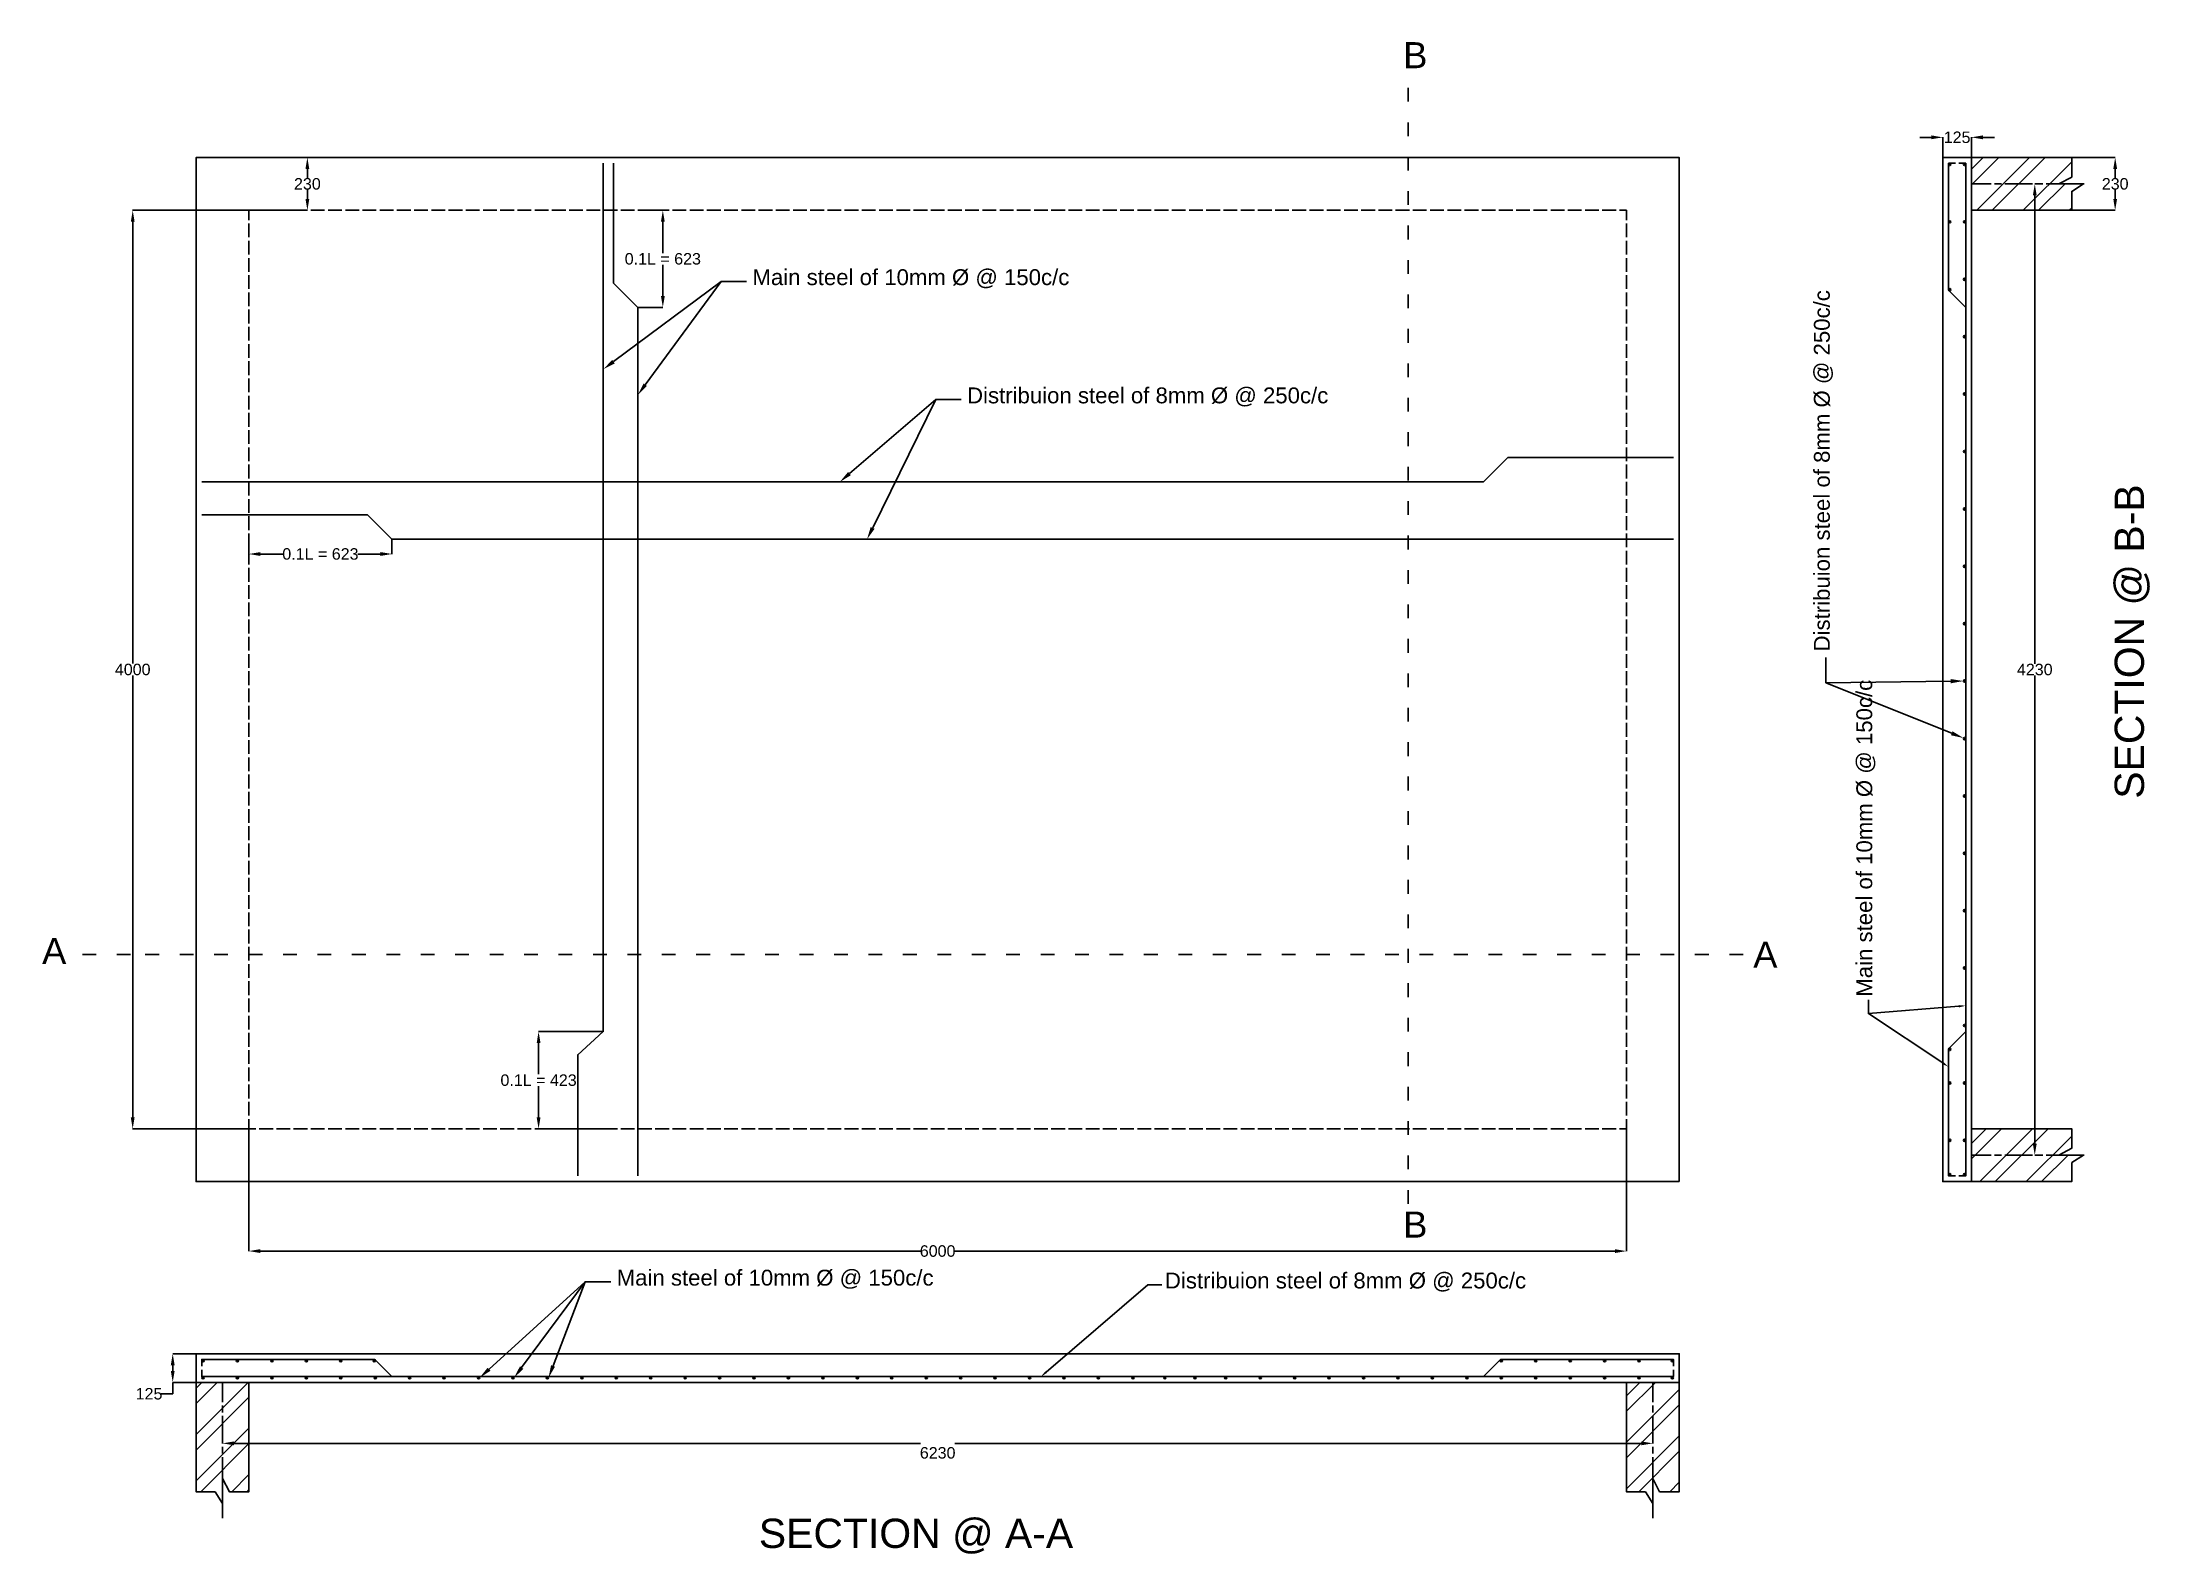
# Model space of a CAD drawing. Header units: inches. Extents: x -2470 to 6710, y 8071 to 14655.
import ezdxf

# ---------------------------------------------------------------- set-up
doc = ezdxf.new("R2010")
doc.units = ezdxf.units.IN
doc.header["$MEASUREMENT"] = 0
doc.layers.add('PDF_0', color=7, linetype='Continuous')
doc.layers.add('PDF_Text', color=7, linetype='Continuous')
doc.styles.add('PDF TimesNewRomanPSMT', font='arial.ttf')
doc.styles.get("Standard").update_dxf_attribs({"font": 'arial.ttf'})
doc.dimstyles.get("Standard").update_dxf_attribs({"dimtxt": 50, "dimasz": 50, "dimexe": 0.18, "dimexo": 0.0625, "dimgap": 0.09, "dimtad": 0, "dimtih": 1, "dimtoh": 1, "dimdec": 4, "dimzin": 0, "dimdsep": 46, "dimtxsty": 'Standard', "dimcen": 0.09, "dimadec": 0, "dimazin": 0, "dimtfac": 1, "dimtdec": 4, "dimtofl": 0, "dimtmove": 0, "dimatfit": 3, "dimfxl": 1, "dimtolj": 1, "dimtzin": 0, "dimarcsym": 0})

msp = doc.modelspace()

# ---------------------------------------------------------------- texts
at = {"layer": 'PDF_Text', "attachment_point": 4, "style": 'PDF TimesNewRomanPSMT'}
for s, insert, char_height in [('B', (3458.29133, 14597.79768), 113.4196), ('Main steel of 10mm Ø @ 150c/c', (624.16058, 13624.09386), 69.1031436), ('Distribuion steel of 8mm Ø @ 250c/c', (1558.85371, 13109.2759), 69.1031436), ('A', (-2469.88968, 10696.76099), 113.4196), ('A', (4982.9773, 10680.34099), 113.4196), ('B', (3458.29133, 9505.17221), 113.4196), ('Main steel of 10mm Ø @ 150c/c', (32.90803, 9266.99137), 69.1031436), ('Distribuion steel of 8mm Ø @ 250c/c', (2420.53984, 9254.65269), 69.1031436), ('SECTION @ A-A', (651.92366, 8147.84004), 127.5748122)]:
    msp.add_mtext(s, dxfattribs=dict(at, insert=insert, char_height=char_height))
at = {"layer": 'PDF_Text', "attachment_point": 4, "rotation": 90, "style": 'PDF TimesNewRomanPSMT'}
for s, insert, char_height in [('Distribuion steel of 8mm Ø @ 250c/c', (5288.84257, 12001.27708), 69.1031436), ('SECTION @ B-B', (6633.86973, 11359.6395), 127.5748122), ('Main steel of 10mm Ø @ 150c/c', (5473.58737, 10497.61028), 69.1031436)]:
    msp.add_mtext(s, dxfattribs=dict(at, insert=insert, char_height=char_height))

# ---------------------------------------------------------------- blocks, each defined once
blk = doc.blocks.new('*D1')
at = {"color": 0, "lineweight": -2, "transparency": 16777216}
for p, q in [((-1569.1, 14152.1), (-1314.2, 14152.1)), ((-1314.4, 14102.1), (-1314.4, 14062.8)), ((-1314.4, 13972.2), (-1314.4, 14011.5)), ((-1569.1, 13922.2), (-1314.2, 13922.2))]:
    blk.add_line(p, q, dxfattribs=at)
at = {"color": 0, "transparency": 16777216}
for points in [[(-1322.7, 14102.1), (-1306.1, 14102.1), (-1314.4, 14152.1)], [(-1322.7, 13972.2), (-1306.1, 13972.2), (-1314.4, 13922.2)]]:
    blk.add_solid(points, dxfattribs=at)
at = {"layer": 'Defpoints', "color": 0, "transparency": 16777216}
for p in [(-1569.2, 14152.1), (-1314.4, 14152.1), (-1569.2, 13922.2)]:
    blk.add_point(p, dxfattribs=at)
at = {"color": 0, "transparency": 16777216, "insert": (-1314.4, 14037.2), "char_height": 50, "attachment_point": 5}
blk.add_mtext('\\A1;230', dxfattribs=at)
blk = doc.blocks.new('*D2')
at = {"color": 0, "lineweight": -2, "transparency": 16777216}
for p, q in [((-1569.2, 13922.2), (-2075.4, 13922.2)), ((-2075.2, 13872.2), (-2075.2, 11947.9)), ((-2075.2, 9972.4), (-2075.2, 11896.7)), ((-1569.2, 9922.4), (-2075.4, 9922.4))]:
    blk.add_line(p, q, dxfattribs=at)
at = {"color": 0, "transparency": 16777216}
for points in [[(-2083.5, 13872.2), (-2066.8, 13872.2), (-2075.2, 13922.2)], [(-2083.5, 9972.4), (-2066.8, 9972.4), (-2075.2, 9922.4)]]:
    blk.add_solid(points, dxfattribs=at)
at = {"layer": 'Defpoints', "color": 0, "transparency": 16777216}
for p in [(-1569.2, 13922.2), (-2075.2, 9922.4), (-1569.2, 9922.4)]:
    blk.add_point(p, dxfattribs=at)
at = {"color": 0, "transparency": 16777216, "insert": (-2075.2, 11922.3), "char_height": 50, "attachment_point": 5}
blk.add_mtext('\\A1;4000', dxfattribs=at)
blk = doc.blocks.new('*D3')
at = {"color": 0, "lineweight": -2, "transparency": 16777216}
for p, q in [((-1569.2, 9922.3), (-1569.2, 9389.5)), ((4430.5, 9922.3), (4430.5, 9389.5)), ((-1519.2, 9389.7), (1355.9, 9389.7)), ((4380.5, 9389.7), (1505.5, 9389.7))]:
    blk.add_line(p, q, dxfattribs=at)
at = {"color": 0, "transparency": 16777216}
for points in [[(-1519.2, 9398), (-1519.2, 9381.4), (-1569.2, 9389.7)], [(4380.5, 9398), (4380.5, 9381.4), (4430.5, 9389.7)]]:
    blk.add_solid(points, dxfattribs=at)
at = {"layer": 'Defpoints', "color": 0, "transparency": 16777216}
for p in [(-1569.2, 9922.4), (4430.5, 9922.4), (4430.5, 9389.7)]:
    blk.add_point(p, dxfattribs=at)
at = {"color": 0, "transparency": 16777216, "insert": (1430.7, 9389.7), "char_height": 50, "attachment_point": 5}
blk.add_mtext('\\A1;6000', dxfattribs=at)
blk = doc.blocks.new('*D5')
at = {"color": 0, "lineweight": -2, "transparency": 16777216}
for p, q in [((-1569.2, 12439.7), (-1569.2, 12425.2)), ((-1519.2, 12425.4), (-1420.7, 12425.4)), ((-996.1, 12425.4), (-1094.5, 12425.4)), ((-946.1, 12439.7), (-946.1, 12425.2))]:
    blk.add_line(p, q, dxfattribs=at)
at = {"color": 0, "transparency": 16777216}
for points in [[(-1519.2, 12433.8), (-1519.2, 12417.1), (-1569.2, 12425.4)], [(-996.1, 12433.8), (-996.1, 12417.1), (-946.1, 12425.4)]]:
    blk.add_solid(points, dxfattribs=at)
at = {"layer": 'Defpoints', "color": 0, "transparency": 16777216}
for p in [(-1569.2, 12439.8), (-946.1, 12439.8), (-946.1, 12425.4)]:
    blk.add_point(p, dxfattribs=at)
at = {"color": 0, "transparency": 16777216, "insert": (-1257.6, 12425.4), "char_height": 50, "attachment_point": 5}
blk.add_mtext('\\A1;0.1L = 623', dxfattribs=at)
blk = doc.blocks.new('*D6')
at = {"color": 0, "lineweight": -2, "transparency": 16777216}
for p, q in [((125.7, 13922.2), (234, 13922.2)), ((233.8, 13872.2), (233.8, 13736.3)), ((233.8, 13549.2), (233.8, 13685.1)), ((124.7, 13499.2), (234, 13499.2))]:
    blk.add_line(p, q, dxfattribs=at)
at = {"color": 0, "transparency": 16777216}
for points in [[(225.5, 13872.2), (242.2, 13872.2), (233.8, 13922.2)], [(225.5, 13549.2), (242.2, 13549.2), (233.8, 13499.2)]]:
    blk.add_solid(points, dxfattribs=at)
at = {"layer": 'Defpoints', "color": 0, "transparency": 16777216}
for p in [(125.7, 13922.2), (233.8, 13922.2), (124.7, 13499.2)]:
    blk.add_point(p, dxfattribs=at)
at = {"color": 0, "transparency": 16777216, "insert": (233.8, 13710.7), "char_height": 50, "attachment_point": 5}
blk.add_mtext('\\A1;0.1L = 623', dxfattribs=at)
blk = doc.blocks.new('*D7')
at = {"color": 0, "lineweight": -2, "transparency": 16777216}
for p, q in [((-25.5, 10345.3), (-307.5, 10345.3)), ((-307.4, 10295.3), (-307.4, 10159.5)), ((-307.4, 9972.4), (-307.4, 10108.2)), ((-25.5, 9922.4), (-307.5, 9922.4))]:
    blk.add_line(p, q, dxfattribs=at)
at = {"color": 0, "transparency": 16777216}
for points in [[(-315.7, 10295.3), (-299, 10295.3), (-307.4, 10345.3)], [(-315.7, 9972.4), (-299, 9972.4), (-307.4, 9922.4)]]:
    blk.add_solid(points, dxfattribs=at)
at = {"layer": 'Defpoints', "color": 0, "transparency": 16777216}
for p in [(-25.5, 10345.3), (-307.4, 9922.4), (-25.5, 9922.4)]:
    blk.add_point(p, dxfattribs=at)
at = {"color": 0, "transparency": 16777216, "insert": (-307.4, 10133.8), "char_height": 50, "attachment_point": 5}
blk.add_mtext('\\A1;0.1L = 423', dxfattribs=at)
blk = doc.blocks.new('*D8')
at = {"color": 0, "lineweight": -2, "transparency": 16777216}
for p, q in [((-1799.2, 8942.8), (-1901, 8942.8)), ((-1799.2, 8818.1), (-1901, 8818.1)), ((-1900.8, 8892.8), (-1900.8, 8868.1)), ((-1900.8, 8818.1), (-1900.8, 8768.1)), ((-1900.8, 8768.1), (-1950.8, 8768.1))]:
    blk.add_line(p, q, dxfattribs=at)
at = {"color": 0, "transparency": 16777216}
for points in [[(-1909.2, 8892.8), (-1892.5, 8892.8), (-1900.8, 8942.8)], [(-1909.2, 8868.1), (-1892.5, 8868.1), (-1900.8, 8818.1)]]:
    blk.add_solid(points, dxfattribs=at)
at = {"layer": 'Defpoints', "color": 0, "transparency": 16777216}
for p in [(-1799.2, 8942.8), (-1900.8, 8818.1), (-1799.2, 8818.1)]:
    blk.add_point(p, dxfattribs=at)
at = {"color": 0, "transparency": 16777216, "insert": (-2004, 8768.1), "char_height": 50, "attachment_point": 5}
blk.add_mtext('\\A1;125', dxfattribs=at)
blk = doc.blocks.new('*D9')
at = {"color": 0, "lineweight": -2, "transparency": 16777216}
for p, q in [((-1684, 8552.4), (-1684, 8552.3)), ((-1634, 8552.4), (1356, 8552.4)), ((4495.7, 8552.4), (1505.6, 8552.4)), ((4545.7, 8552.4), (4545.7, 8552.3))]:
    blk.add_line(p, q, dxfattribs=at)
at = {"color": 0, "transparency": 16777216}
for points in [[(-1634, 8560.8), (-1634, 8544.1), (-1684, 8552.4)], [(4495.7, 8560.8), (4495.7, 8544.1), (4545.7, 8552.4)]]:
    blk.add_solid(points, dxfattribs=at)
at = {"layer": 'Defpoints', "color": 0, "transparency": 16777216}
for p in [(-1684, 8552.4), (4545.7, 8552.4), (4545.7, 8552.4)]:
    blk.add_point(p, dxfattribs=at)
at = {"color": 0, "transparency": 16777216, "insert": (1430.8, 8552.4), "char_height": 50, "attachment_point": 5}
blk.add_mtext('\\A1;\\P{\\A0;6230}', dxfattribs=at)
blk = doc.blocks.new('*D10')
at = {"color": 0, "lineweight": -2, "transparency": 16777216}
for p, q in [((6229, 14037), (6209.1, 14037)), ((6209.2, 13987), (6209.2, 11947.7)), ((6209.2, 9857.2), (6209.2, 11896.5)), ((6229, 9807.2), (6209.1, 9807.2))]:
    blk.add_line(p, q, dxfattribs=at)
at = {"color": 0, "transparency": 16777216}
for points in [[(6200.9, 13987), (6217.6, 13987), (6209.2, 14037)], [(6200.9, 9857.2), (6217.6, 9857.2), (6209.2, 9807.2)]]:
    blk.add_solid(points, dxfattribs=at)
at = {"layer": 'Defpoints', "color": 0, "transparency": 16777216}
for p in [(6229, 14037), (6209.2, 9807.2), (6229, 9807.2)]:
    blk.add_point(p, dxfattribs=at)
at = {"color": 0, "transparency": 16777216, "insert": (6209.2, 11922.1), "char_height": 50, "attachment_point": 5}
blk.add_mtext('\\A1;4230', dxfattribs=at)
blk = doc.blocks.new('*D11')
at = {"color": 0, "lineweight": -2, "transparency": 16777216}
for p, q in [((6370.5, 14152.1), (6559.7, 14152.1)), ((6559.5, 14102.1), (6559.5, 14062.8)), ((6559.5, 13972.2), (6559.5, 14011.5)), ((6370.5, 13922.2), (6559.7, 13922.2))]:
    blk.add_line(p, q, dxfattribs=at)
at = {"color": 0, "transparency": 16777216}
for points in [[(6551.2, 14102.1), (6567.8, 14102.1), (6559.5, 14152.1)], [(6551.2, 13972.2), (6567.8, 13972.2), (6559.5, 13922.2)]]:
    blk.add_solid(points, dxfattribs=at)
at = {"layer": 'Defpoints', "color": 0, "transparency": 16777216}
for p in [(6370.4, 14152.1), (6370.4, 13922.2), (6559.5, 13922.2)]:
    blk.add_point(p, dxfattribs=at)
at = {"color": 0, "transparency": 16777216, "insert": (6559.5, 14037.2), "char_height": 50, "attachment_point": 5}
blk.add_mtext('\\A1;230', dxfattribs=at)
blk = doc.blocks.new('*D12')
at = {"color": 0, "lineweight": -2, "transparency": 16777216}
for p, q in [((5758.7, 14240), (5708.7, 14240)), ((5808.7, 14152.2), (5808.7, 14240.2)), ((5933.4, 14152.2), (5933.4, 14240.2)), ((5983.4, 14240), (6033.4, 14240))]:
    blk.add_line(p, q, dxfattribs=at)
at = {"color": 0, "transparency": 16777216}
for points in [[(5758.7, 14248.4), (5758.7, 14231.7), (5808.7, 14240)], [(5983.4, 14248.4), (5983.4, 14231.7), (5933.4, 14240)]]:
    blk.add_solid(points, dxfattribs=at)
at = {"layer": 'Defpoints', "color": 0, "transparency": 16777216}
for p in [(5933.4, 14240), (5808.7, 14152.1), (5933.4, 14152.1)]:
    blk.add_point(p, dxfattribs=at)
at = {"color": 0, "transparency": 16777216, "insert": (5871, 14240), "char_height": 50, "attachment_point": 5}
blk.add_mtext('\\A1;125', dxfattribs=at)

# ---------------------------------------------------------------- dimensions: what is measured, and where the dimension line sits
for base, p1, p2, text, picture, middle in [((5933.42711, 14240.03927), (5808.66933, 14152.14727), (5933.42711, 14152.14727), '125', '*D12', (5871.04822, 14240.03927)), ((-946.07332, 12425.41734), (-1569.17674, 12439.81247), (-946.07332, 12439.81247), '0.1L = 623', '*D5', (-1257.62503, 12425.41734)), ((4430.50715, 9389.69006), (-1569.17674, 9922.3787), (4430.50715, 9922.3787), '6000', '*D3', (1430.66521, 9389.69006)), ((4545.66818, 8552.44231), (-1683.99502, 8552.44231), (4545.66818, 8552.44231), '\\P{\\A0;6230}', '*D9', (1430.83658, 8552.44231))]:
    dim = msp.add_linear_dim(base=base, p1=p1, p2=p2, text=text, dimstyle='Standard')
    dim.commit()
    dim.dimension.update_dxf_attribs({"geometry": picture, "text_midpoint": middle})
for base, p1, p2, text, picture, middle in [((-1314.41405, 14152.14727), (-1569.17674, 13922.16796), (-1569.17674, 14152.14727), '230', '*D1', (-1314.41405, 14037.15762)), ((6559.49889, 13922.16796), (6370.42208, 14152.14727), (6370.42208, 13922.16796), '230', '*D11', (6559.49889, 14037.15762)), ((6209.24799, 9807.21767), (6229.04135, 14036.98625), (6229.04135, 9807.21767), '4230', '*D10', (6209.24799, 11922.10196)), ((-2075.18201, 9922.3787), (-1569.17674, 13922.16796), (-1569.17674, 9922.3787), '4000', '*D2', (-2075.18201, 11922.27333)), ((233.82734, 13922.16796), (124.65004, 13499.22538), (125.67826, 13922.16796), '0.1L = 623', '*D6', (233.82734, 13710.69667)), ((-307.35306, 9922.3787), (-25.47058, 10345.32128), (-25.47058, 9922.3787), '0.1L = 423', '*D7', (-307.35306, 10133.84999)), ((-1900.83354, 8818.06671), (-1799.15605, 8942.82449), (-1799.15605, 8818.06671), '125', '*D8', (-2003.99312, 8768.06671))]:
    dim = msp.add_linear_dim(base=base, p1=p1, p2=p2, angle=90, text=text, dimstyle='Standard')
    dim.commit()
    dim.dimension.update_dxf_attribs({"geometry": picture, "text_midpoint": middle})

# ---------------------------------------------------------------- linework, layer by layer
at = {"layer": 'PDF_0', "lineweight": 25}
for points in [[(3480.77141, 14395.49349), (3480.77141, 14455.47319)], [(3480.77141, 14245.37287), (3480.77141, 14305.35257)], [(3480.77141, 14095.59498), (3480.77141, 14155.57469)], [(5933.42711, 13922.16796), (6370.42208, 13922.16796), (6370.42208, 14004.76858), (6421.49051, 14036.98625), (6370.42208, 14036.98625), (6313.52705, 14037.32899), (6370.42208, 14067.14747), (6370.42208, 14152.14727), (5808.66933, 14152.14727), (5808.66933, 9692.39939), (6370.42208, 9692.39939), (6370.42208, 9775.00001), (6421.49051, 9807.21767), (6370.42208, 9807.21767), (6313.52705, 9807.56042), (6370.42208, 9837.3789), (6370.42208, 9922.3787), (5933.42711, 9922.3787)], [(5933.42711, 14101.07884), (5984.83828, 14152.14727)], [(5933.42711, 14033.55883), (6052.01555, 14152.14727)], [(5933.42711, 14152.14727), (5933.42711, 9692.39939)], [(5956.73351, 13922.16796), (6186.71282, 14152.14727)], [(6024.25351, 13922.16796), (6254.23283, 14152.14727)], [(-25.47058, 14127.12717), (-25.47058, 10345.32128), (-136.86146, 10244.89813), (-136.86146, 9717.41949)], [(18.40028, 14127.12717), (18.40028, 13605.13239), (124.65004, 13499.22538), (124.65004, 9717.41949)], [(5908.74974, 13499.22538), (5833.68943, 13574.28569), (5833.68943, 14127.12717), (5863.50791, 14127.12717)], [(5878.58852, 14127.12717), (5908.74974, 14127.12717), (5908.74974, 9717.41949), (5878.58852, 9717.41949)], [(6158.95079, 13922.16796), (6370.42208, 14133.63925)], [(3480.77141, 13945.47436), (3480.77141, 14005.45406)], [(5933.42711, 14036.98625), (6019.11239, 14036.98625)], [(6034.19301, 14036.98625), (6064.01149, 14036.98625)], [(6079.0921, 14036.98625), (6199.0515, 14036.98625)], [(6188.08378, 14036.98625), (6190.14023, 14036.98625)], [(6214.13211, 14036.98625), (6243.95059, 14036.98625)], [(6226.12805, 13922.16796), (6341.28908, 14037.32899)], [(6259.0312, 14036.98625), (6378.99061, 14036.98625)], [(6394.07122, 14036.98625), (6423.8897, 14036.98625)], [(-1569.17674, 13879.66806), (-1569.17674, 13922.16796), (-1539.01552, 13922.16796)], [(-1569.17674, 13804.60774), (-1569.17674, 13864.58745)], [(-1523.93491, 13922.16796), (-1463.9552, 13922.16796)], [(-1449.21733, 13922.16796), (-1389.23763, 13922.16796)], [(-1374.15702, 13922.16796), (-1314.17732, 13922.16796)], [(-1299.09671, 13922.16796), (-1239.11701, 13922.16796)], [(-1224.0364, 13922.16796), (-1164.0567, 13922.16796)], [(-1148.97608, 13922.16796), (-1088.99638, 13922.16796)], [(-1074.25851, 13922.16796), (-1014.27881, 13922.16796)], [(-999.1982, 13922.16796), (-939.2185, 13922.16796)], [(-924.13789, 13922.16796), (-864.15819, 13922.16796)], [(-849.07758, 13922.16796), (-789.09787, 13922.16796)], [(-774.01726, 13922.16796), (-714.03756, 13922.16796)], [(-699.29969, 13922.16796), (-638.97725, 13922.16796)], [(-624.23938, 13922.16796), (-564.25968, 13922.16796)], [(-549.17907, 13922.16796), (-489.19936, 13922.16796)], [(-474.11875, 13922.16796), (-414.13905, 13922.16796)], [(-399.05844, 13922.16796), (-339.07874, 13922.16796)], [(-323.99813, 13922.16796), (-264.01843, 13922.16796)], [(-249.28056, 13922.16796), (-189.30086, 13922.16796)], [(-174.22024, 13922.16796), (-114.24054, 13922.16796)], [(-99.15993, 13922.16796), (-39.18023, 13922.16796)], [(-24.09962, 13922.16796), (35.88008, 13922.16796)], [(50.96069, 13922.16796), (110.9404, 13922.16796)], [(125.33552, 13922.16796), (244.95219, 13922.16796)], [(125.67826, 13922.16796), (185.65797, 13922.16796)], [(200.73858, 13922.16796), (260.71828, 13922.16796)], [(275.79889, 13922.16796), (335.77859, 13922.16796)], [(350.8592, 13922.16796), (410.8389, 13922.16796)], [(425.91951, 13922.16796), (485.89922, 13922.16796)], [(500.97983, 13922.16796), (560.95953, 13922.16796)], [(575.6974, 13922.16796), (635.6771, 13922.16796)], [(650.75771, 13922.16796), (710.73741, 13922.16796)], [(725.81802, 13922.16796), (785.79773, 13922.16796)], [(800.87834, 13922.16796), (860.85804, 13922.16796)], [(875.93865, 13922.16796), (935.91835, 13922.16796)], [(950.65622, 13922.16796), (1010.63592, 13922.16796)], [(1025.71653, 13922.16796), (1085.69623, 13922.16796)], [(1100.77685, 13922.16796), (1160.75655, 13922.16796)], [(1175.83716, 13922.16796), (1235.81686, 13922.16796)], [(1250.89747, 13922.16796), (1310.87717, 13922.16796)], [(1325.61504, 13922.16796), (1385.93749, 13922.16796)], [(1400.67535, 13922.16796), (1460.65506, 13922.16796)], [(1475.73567, 13922.16796), (1535.71537, 13922.16796)], [(1550.79598, 13922.16796), (1610.77568, 13922.16796)], [(1625.85629, 13922.16796), (1685.83599, 13922.16796)], [(1700.91661, 13922.16796), (1760.89631, 13922.16796)], [(1775.63418, 13922.16796), (1835.61388, 13922.16796)], [(1850.69449, 13922.16796), (1910.67419, 13922.16796)], [(1925.7548, 13922.16796), (1985.7345, 13922.16796)], [(2000.81511, 13922.16796), (2060.79482, 13922.16796)], [(2075.87543, 13922.16796), (2135.85513, 13922.16796)], [(2150.593, 13922.16796), (2210.5727, 13922.16796)], [(2225.65331, 13922.16796), (2285.63301, 13922.16796)], [(2300.71362, 13922.16796), (2360.69333, 13922.16796)], [(2375.77394, 13922.16796), (2435.75364, 13922.16796)], [(2450.83425, 13922.16796), (2510.81395, 13922.16796)], [(2525.55182, 13922.16796), (2585.87426, 13922.16796)], [(2600.61213, 13922.16796), (2660.59183, 13922.16796)], [(2675.67244, 13922.16796), (2735.65215, 13922.16796)], [(2750.73276, 13922.16796), (2810.71246, 13922.16796)], [(2825.79307, 13922.16796), (2885.77277, 13922.16796)], [(2900.85338, 13922.16796), (2960.83308, 13922.16796)], [(2975.57095, 13922.16796), (3035.55066, 13922.16796)], [(3050.63127, 13922.16796), (3110.61097, 13922.16796)], [(3125.69158, 13922.16796), (3185.67128, 13922.16796)], [(3200.75189, 13922.16796), (3260.73159, 13922.16796)], [(3275.8122, 13922.16796), (3335.79191, 13922.16796)], [(3350.52978, 13922.16796), (3410.50948, 13922.16796)], [(3425.59009, 13922.16796), (3485.56979, 13922.16796)], [(3500.6504, 13922.16796), (3560.6301, 13922.16796)], [(3575.71071, 13922.16796), (3635.69042, 13922.16796)], [(3650.77103, 13922.16796), (3710.75073, 13922.16796)], [(3725.83134, 13922.16796), (3785.81104, 13922.16796)], [(3800.54891, 13922.16796), (3860.52861, 13922.16796)], [(3875.60922, 13922.16796), (3935.58892, 13922.16796)], [(3950.66954, 13922.16796), (4010.64924, 13922.16796)], [(4025.72985, 13922.16796), (4085.70955, 13922.16796)], [(4100.79016, 13922.16796), (4160.76986, 13922.16796)], [(4175.50773, 13922.16796), (4235.48743, 13922.16796)], [(4250.56804, 13922.16796), (4310.54775, 13922.16796)], [(4325.62836, 13922.16796), (4385.60806, 13922.16796)], [(4400.68867, 13922.16796), (4430.50715, 13922.16796), (4430.50715, 13879.66806)], [(4430.50715, 13864.58745), (4430.50715, 13804.60774)], [(6360.82532, 13922.16796), (6370.42208, 13931.76471)], [(-1569.17674, 13729.54743), (-1569.17674, 13789.52713)], [(3480.77141, 13795.69647), (3480.77141, 13855.67618)], [(4430.50715, 13789.52713), (4430.50715, 13729.54743)], [(-1569.17674, 13654.48712), (-1569.17674, 13714.46682)], [(3480.77141, 13645.57585), (3480.77141, 13705.55555)], [(4430.50715, 13714.46682), (4430.50715, 13654.48712)], [(-1569.17674, 13579.76955), (-1569.17674, 13639.74925)], [(18.74302, 13263.07672), (487.27018, 13612.6727)], [(157.21045, 13162.65356), (487.27018, 13612.6727), (597.97557, 13612.6727)], [(4430.50715, 13639.74925), (4430.50715, 13579.76955)], [(-1569.17674, 13504.70924), (-1569.17674, 13564.68894)], [(3480.77141, 13495.45522), (3480.77141, 13555.43493)], [(4430.50715, 13564.68894), (4430.50715, 13504.70924)], [(-1569.17674, 13429.64892), (-1569.17674, 13489.62862)], [(-1569.17674, 13354.58861), (-1569.17674, 13414.56831)], [(3480.77141, 13345.67734), (3480.77141, 13405.65704)], [(4430.50715, 13489.62862), (4430.50715, 13429.64892)], [(4430.50715, 13414.56831), (4430.50715, 13354.58861)], [(-1569.17674, 13279.5283), (-1569.17674, 13339.508)], [(4430.50715, 13339.508), (4430.50715, 13279.5283)], [(-1569.17674, 13204.46799), (-1569.17674, 13264.79043)], [(3480.77141, 13195.55672), (3480.77141, 13255.53642)], [(4430.50715, 13264.79043), (4430.50715, 13204.46799)], [(-1569.17674, 13129.75041), (-1569.17674, 13189.73012)], [(4430.50715, 13189.73012), (4430.50715, 13129.75041)], [(-1569.17674, 13054.6901), (-1569.17674, 13114.6698)], [(-1569.17674, 12979.62979), (-1569.17674, 13039.60949)], [(1046.96648, 12775.35606), (1422.26805, 13098.21823)], [(1147.73238, 12538.86467), (1422.26805, 13098.21823), (1532.97344, 13098.21823)], [(3480.77141, 13045.43609), (3480.77141, 13105.41579)], [(4430.50715, 13114.6698), (4430.50715, 13054.6901)], [(4430.50715, 13039.60949), (4430.50715, 12979.62979)], [(-1569.17674, 12904.56948), (-1569.17674, 12964.54918)], [(3480.77141, 12895.65821), (3480.77141, 12955.63791)], [(4430.50715, 12964.54918), (4430.50715, 12904.56948)], [(-1569.17674, 12829.50916), (-1569.17674, 12889.48887)], [(4430.50715, 12889.48887), (4430.50715, 12829.50916)], [(-1774.13595, 12739.36824), (3807.74647, 12739.36824), (3913.65349, 12845.27526), (4635.46636, 12845.27526)], [(-1569.17674, 12754.79159), (-1569.17674, 12814.77129)], [(3480.77141, 12745.53758), (3480.77141, 12805.51728)], [(4430.50715, 12814.77129), (4430.50715, 12754.79159)], [(-1569.17674, 12679.73128), (-1569.17674, 12739.71098)], [(4430.50715, 12739.71098), (4430.50715, 12679.73128)], [(-1774.13595, 12595.41696), (-1052.32308, 12595.41696), (-946.07332, 12489.50994), (4635.46636, 12489.50994)], [(-1569.17674, 12604.67097), (-1569.17674, 12664.65067)], [(-1569.17674, 12529.61065), (-1569.17674, 12589.59036)], [(3480.77141, 12595.41696), (3480.77141, 12655.7394)], [(4430.50715, 12664.65067), (4430.50715, 12604.67097)], [(4430.50715, 12589.59036), (4430.50715, 12529.61065)], [(-1569.17674, 12454.55034), (-1569.17674, 12514.53004)], [(-1569.17674, 12488.82446), (-1569.17674, 12425.41734)], [(-946.07332, 12488.82446), (-946.07332, 12425.41734)], [(3480.77141, 12445.63907), (3480.77141, 12505.61877)], [(4430.50715, 12514.53004), (4430.50715, 12454.55034)], [(-1569.17674, 12379.83277), (-1569.17674, 12439.81247)], [(4430.50715, 12439.81247), (4430.50715, 12379.83277)], [(-1569.17674, 12304.77246), (-1569.17674, 12364.75216)], [(3480.77141, 12295.51845), (3480.77141, 12355.49815)], [(4430.50715, 12364.75216), (4430.50715, 12304.77246)], [(-1569.17674, 12229.71215), (-1569.17674, 12289.69185)], [(-1569.17674, 12154.65183), (-1569.17674, 12214.63153)], [(4430.50715, 12289.69185), (4430.50715, 12229.71215)], [(4430.50715, 12214.63153), (4430.50715, 12154.65183)], [(-1569.17674, 12079.59152), (-1569.17674, 12139.57122)], [(3480.77141, 12145.74056), (3480.77141, 12205.72026)], [(4430.50715, 12139.57122), (4430.50715, 12079.59152)], [(-1569.17674, 12004.53121), (-1569.17674, 12064.85365)], [(3480.77141, 11995.61994), (3480.77141, 12055.59964)], [(4430.50715, 12064.85365), (4430.50715, 12004.53121)], [(-1569.17674, 11929.81364), (-1569.17674, 11989.79334)], [(4430.50715, 11989.79334), (4430.50715, 11929.81364)], [(5847.74182, 11644.653), (5299.69871, 11864.69282), (5299.69871, 11975.39821)], [(-1569.17674, 11854.75332), (-1569.17674, 11914.73303)], [(3480.77141, 11845.49931), (3480.77141, 11905.47901)], [(4430.50715, 11914.73303), (4430.50715, 11854.75332)], [(5843.28618, 11871.54764), (5299.69871, 11864.69282)], [(-1569.17674, 11779.69301), (-1569.17674, 11839.67271)], [(-1569.17674, 11704.6327), (-1569.17674, 11764.6124)], [(3480.77141, 11695.72143), (3480.77141, 11755.70113)], [(4430.50715, 11839.67271), (4430.50715, 11779.69301)], [(4430.50715, 11764.6124), (4430.50715, 11704.6327)], [(-1569.17674, 11629.57239), (-1569.17674, 11689.55209)], [(4430.50715, 11689.55209), (4430.50715, 11629.57239)], [(-1569.17674, 11554.85481), (-1569.17674, 11614.83452)], [(3480.77141, 11545.6008), (3480.77141, 11605.58051)], [(4430.50715, 11614.83452), (4430.50715, 11554.85481)], [(-1569.17674, 11479.7945), (-1569.17674, 11539.7742)], [(4430.50715, 11539.7742), (4430.50715, 11479.7945)], [(-1569.17674, 11404.73419), (-1569.17674, 11464.71389)], [(-1569.17674, 11329.67388), (-1569.17674, 11389.65358)], [(3480.77141, 11395.48018), (3480.77141, 11455.80262)], [(4430.50715, 11464.71389), (4430.50715, 11404.73419)], [(4430.50715, 11389.65358), (4430.50715, 11329.67388)], [(-1569.17674, 11254.61356), (-1569.17674, 11314.59327)], [(3480.77141, 11245.70229), (3480.77141, 11305.682)], [(4430.50715, 11314.59327), (4430.50715, 11254.61356)], [(-1569.17674, 11179.55325), (-1569.17674, 11239.87569)], [(4430.50715, 11239.87569), (4430.50715, 11179.55325)], [(-1569.17674, 11104.83568), (-1569.17674, 11164.81538)], [(3480.77141, 11095.58167), (3480.77141, 11155.56137)], [(4430.50715, 11164.81538), (4430.50715, 11104.83568)], [(-1569.17674, 11029.77537), (-1569.17674, 11089.75507)], [(4430.50715, 11089.75507), (4430.50715, 11029.77537)], [(-1569.17674, 10954.71506), (-1569.17674, 11014.69476)], [(-1569.17674, 10879.65474), (-1569.17674, 10939.63444)], [(3480.77141, 10945.80379), (3480.77141, 11005.78349)], [(4430.50715, 11014.69476), (4430.50715, 10954.71506)], [(4430.50715, 10939.63444), (4430.50715, 10879.65474)], [(-1569.17674, 10804.59443), (-1569.17674, 10864.57413)], [(3480.77141, 10795.68316), (3480.77141, 10855.66286)], [(4430.50715, 10864.57413), (4430.50715, 10804.59443)], [(-1569.17674, 10729.87686), (-1569.17674, 10789.85656)], [(4430.50715, 10789.85656), (4430.50715, 10729.87686)], [(-2294.07971, 10680.86487), (-2234.1, 10680.86487)], [(-2144.30182, 10680.86487), (-2084.32212, 10680.86487)], [(-2020.2241, 10680.86487), (-1960.24439, 10680.86487)], [(-1870.44621, 10680.86487), (-1810.46651, 10680.86487)], [(-1720.32559, 10680.86487), (-1660.34588, 10680.86487)], [(-1570.20496, 10680.86487), (-1510.22526, 10680.86487)], [(-1569.17674, 10654.81655), (-1569.17674, 10714.79625)], [(-1420.42708, 10680.86487), (-1360.44738, 10680.86487)], [(-1270.30645, 10680.86487), (-1210.32675, 10680.86487)], [(-1120.52857, 10680.86487), (-1060.20613, 10680.86487)], [(-970.40794, 10680.86487), (-910.42824, 10680.86487)], [(-820.28732, 10680.86487), (-760.30762, 10680.86487)], [(-670.50943, 10680.86487), (-610.52973, 10680.86487)], [(-520.38881, 10680.86487), (-460.40911, 10680.86487)], [(-370.26818, 10680.86487), (-310.28848, 10680.86487)], [(-220.4903, 10680.86487), (-160.5106, 10680.86487)], [(-70.36967, 10680.86487), (-10.38997, 10680.86487)], [(79.75095, 10680.86487), (139.73065, 10680.86487)], [(229.52883, 10680.86487), (289.50854, 10680.86487)], [(379.64946, 10680.86487), (439.62916, 10680.86487)], [(529.42734, 10680.86487), (589.40705, 10680.86487)], [(679.54797, 10680.86487), (739.52767, 10680.86487)], [(829.66859, 10680.86487), (889.6483, 10680.86487)], [(979.44648, 10680.86487), (1039.42618, 10680.86487)], [(1129.5671, 10680.86487), (1189.5468, 10680.86487)], [(1279.68773, 10680.86487), (1339.66743, 10680.86487)], [(1429.46561, 10680.86487), (1489.44531, 10680.86487)], [(1579.58624, 10680.86487), (1639.56594, 10680.86487)], [(1729.36412, 10680.86487), (1789.34382, 10680.86487)], [(1879.48475, 10680.86487), (1939.46445, 10680.86487)], [(2029.60537, 10680.86487), (2089.58507, 10680.86487)], [(2179.38326, 10680.86487), (2239.36296, 10680.86487)], [(2329.50388, 10680.86487), (2389.48358, 10680.86487)], [(2479.62451, 10680.86487), (2539.60421, 10680.86487)], [(2629.40239, 10680.86487), (2689.38209, 10680.86487)], [(2779.52301, 10680.86487), (2839.50272, 10680.86487)], [(2929.3009, 10680.86487), (2989.62334, 10680.86487)], [(3079.42152, 10680.86487), (3139.40123, 10680.86487)], [(3229.54215, 10680.86487), (3289.52185, 10680.86487)], [(3379.32003, 10680.86487), (3439.29973, 10680.86487)], [(3480.77141, 10645.56254), (3480.77141, 10705.54224)], [(3529.44066, 10680.86487), (3589.42036, 10680.86487)], [(3679.56128, 10680.86487), (3739.54098, 10680.86487)], [(3829.33917, 10680.86487), (3889.31887, 10680.86487)], [(3979.45979, 10680.86487), (4039.43949, 10680.86487)], [(4129.23768, 10680.86487), (4189.56012, 10680.86487)], [(4279.3583, 10680.86487), (4339.338, 10680.86487)], [(4429.47893, 10680.86487), (4489.45863, 10680.86487)], [(4430.50715, 10714.79625), (4430.50715, 10654.81655)], [(4579.25681, 10680.86487), (4639.23651, 10680.86487)], [(4729.37744, 10680.86487), (4789.35714, 10680.86487)], [(4879.49806, 10680.86487), (4939.47776, 10680.86487)], [(-1569.17674, 10579.75623), (-1569.17674, 10639.73594)], [(-1569.17674, 10504.69592), (-1569.17674, 10564.67562)], [(4430.50715, 10639.73594), (4430.50715, 10579.75623)], [(4430.50715, 10564.67562), (4430.50715, 10504.69592)], [(-1569.17674, 10429.63561), (-1569.17674, 10489.61531)], [(3480.77141, 10495.78465), (3480.77141, 10555.76435)], [(4430.50715, 10489.61531), (4430.50715, 10429.63561)], [(5878.58852, 10456.02668), (5484.77894, 10424.15175), (5484.77894, 10484.47419)], [(-1569.17674, 10354.91804), (-1569.17674, 10414.89774)], [(3480.77141, 10345.66403), (3480.77141, 10405.64373)], [(4430.50715, 10414.89774), (4430.50715, 10354.91804)], [(5808.66933, 10208.91031), (5484.77894, 10424.15175)], [(-1569.17674, 10279.85772), (-1569.17674, 10339.83743)], [(4430.50715, 10339.83743), (4430.50715, 10279.85772)], [(5908.74974, 10345.32128), (5833.68943, 10270.26097), (5833.68943, 9717.41949), (5863.50791, 9717.41949)], [(-1569.17674, 10204.79741), (-1569.17674, 10264.77711)], [(3480.77141, 10195.5434), (3480.77141, 10255.5231)], [(4430.50715, 10264.77711), (4430.50715, 10204.79741)], [(-1569.17674, 10129.7371), (-1569.17674, 10189.7168)], [(-1569.17674, 10054.67679), (-1569.17674, 10114.65649)], [(3480.77141, 10045.76552), (3480.77141, 10105.74522)], [(4430.50715, 10189.7168), (4430.50715, 10129.7371)], [(4430.50715, 10114.65649), (4430.50715, 10054.67679)], [(-1569.17674, 9979.61647), (-1569.17674, 10039.93892)], [(4430.50715, 10039.93892), (4430.50715, 9979.61647)], [(-1569.17674, 9964.8786), (-1569.17674, 9922.3787), (-1539.01552, 9922.3787)], [(-1523.93491, 9922.3787), (-1463.9552, 9922.3787)], [(-1449.21733, 9922.3787), (-1389.23763, 9922.3787)], [(-1374.15702, 9922.3787), (-1314.17732, 9922.3787)], [(-1299.09671, 9922.3787), (-1239.11701, 9922.3787)], [(-1224.0364, 9922.3787), (-1164.0567, 9922.3787)], [(-1148.97608, 9922.3787), (-1088.99638, 9922.3787)], [(-1074.25851, 9922.3787), (-1014.27881, 9922.3787)], [(-999.1982, 9922.3787), (-939.2185, 9922.3787)], [(-924.13789, 9922.3787), (-864.15819, 9922.3787)], [(-849.07758, 9922.3787), (-789.09787, 9922.3787)], [(-774.01726, 9922.3787), (-714.03756, 9922.3787)], [(-699.29969, 9922.3787), (-638.97725, 9922.3787)], [(-624.23938, 9922.3787), (-564.25968, 9922.3787)], [(-549.17907, 9922.3787), (-489.19936, 9922.3787)], [(-474.11875, 9922.3787), (-414.13905, 9922.3787)], [(-399.05844, 9922.3787), (-339.07874, 9922.3787)], [(-323.99813, 9922.3787), (-264.01843, 9922.3787)], [(-137.54694, 9922.3787), (-277.72807, 9922.3787)], [(-249.28056, 9922.3787), (-189.30086, 9922.3787)], [(-174.22024, 9922.3787), (-114.24054, 9922.3787)], [(-99.15993, 9922.3787), (-39.18023, 9922.3787)], [(-24.09962, 9922.3787), (35.88008, 9922.3787)], [(50.96069, 9922.3787), (110.9404, 9922.3787)], [(125.67826, 9922.3787), (185.65797, 9922.3787)], [(200.73858, 9922.3787), (260.71828, 9922.3787)], [(275.79889, 9922.3787), (335.77859, 9922.3787)], [(350.8592, 9922.3787), (410.8389, 9922.3787)], [(425.91951, 9922.3787), (485.89922, 9922.3787)], [(500.97983, 9922.3787), (560.95953, 9922.3787)], [(575.6974, 9922.3787), (635.6771, 9922.3787)], [(650.75771, 9922.3787), (710.73741, 9922.3787)], [(725.81802, 9922.3787), (785.79773, 9922.3787)], [(800.87834, 9922.3787), (860.85804, 9922.3787)], [(875.93865, 9922.3787), (935.91835, 9922.3787)], [(950.65622, 9922.3787), (1010.63592, 9922.3787)], [(1025.71653, 9922.3787), (1085.69623, 9922.3787)], [(1100.77685, 9922.3787), (1160.75655, 9922.3787)], [(1175.83716, 9922.3787), (1235.81686, 9922.3787)], [(1250.89747, 9922.3787), (1310.87717, 9922.3787)], [(1325.61504, 9922.3787), (1385.93749, 9922.3787)], [(1400.67535, 9922.3787), (1460.65506, 9922.3787)], [(1475.73567, 9922.3787), (1535.71537, 9922.3787)], [(1550.79598, 9922.3787), (1610.77568, 9922.3787)], [(1625.85629, 9922.3787), (1685.83599, 9922.3787)], [(1700.91661, 9922.3787), (1760.89631, 9922.3787)], [(1775.63418, 9922.3787), (1835.61388, 9922.3787)], [(1850.69449, 9922.3787), (1910.67419, 9922.3787)], [(1925.7548, 9922.3787), (1985.7345, 9922.3787)], [(2000.81511, 9922.3787), (2060.79482, 9922.3787)], [(2075.87543, 9922.3787), (2135.85513, 9922.3787)], [(2150.593, 9922.3787), (2210.5727, 9922.3787)], [(2225.65331, 9922.3787), (2285.63301, 9922.3787)], [(2300.71362, 9922.3787), (2360.69333, 9922.3787)], [(2375.77394, 9922.3787), (2435.75364, 9922.3787)], [(2450.83425, 9922.3787), (2510.81395, 9922.3787)], [(2525.55182, 9922.3787), (2585.87426, 9922.3787)], [(2600.61213, 9922.3787), (2660.59183, 9922.3787)], [(2675.67244, 9922.3787), (2735.65215, 9922.3787)], [(2750.73276, 9922.3787), (2810.71246, 9922.3787)], [(2825.79307, 9922.3787), (2885.77277, 9922.3787)], [(2900.85338, 9922.3787), (2960.83308, 9922.3787)], [(2975.57095, 9922.3787), (3035.55066, 9922.3787)], [(3050.63127, 9922.3787), (3110.61097, 9922.3787)], [(3125.69158, 9922.3787), (3185.67128, 9922.3787)], [(3200.75189, 9922.3787), (3260.73159, 9922.3787)], [(3275.8122, 9922.3787), (3335.79191, 9922.3787)], [(3350.52978, 9922.3787), (3410.50948, 9922.3787)], [(3425.59009, 9922.3787), (3485.56979, 9922.3787)], [(3480.77141, 9895.64489), (3480.77141, 9955.62459)], [(3500.6504, 9922.3787), (3560.6301, 9922.3787)], [(3575.71071, 9922.3787), (3635.69042, 9922.3787)], [(3650.77103, 9922.3787), (3710.75073, 9922.3787)], [(3725.83134, 9922.3787), (3785.81104, 9922.3787)], [(3800.54891, 9922.3787), (3860.52861, 9922.3787)], [(3875.60922, 9922.3787), (3935.58892, 9922.3787)], [(3950.66954, 9922.3787), (4010.64924, 9922.3787)], [(4025.72985, 9922.3787), (4085.70955, 9922.3787)], [(4100.79016, 9922.3787), (4160.76986, 9922.3787)], [(4175.50773, 9922.3787), (4235.48743, 9922.3787)], [(4250.56804, 9922.3787), (4310.54775, 9922.3787)], [(4325.62836, 9922.3787), (4385.60806, 9922.3787)], [(4400.68867, 9922.3787), (4430.50715, 9922.3787), (4430.50715, 9964.8786)], [(5933.42711, 9857.94336), (5997.86244, 9922.3787)], [(5933.42711, 9790.7661), (6065.03971, 9922.3787)], [(5969.75767, 9692.39939), (6199.73698, 9922.3787)], [(6037.27768, 9692.39939), (6267.25699, 9922.3787)], [(6171.97495, 9692.39939), (6370.42208, 9890.84652)], [(3480.77141, 9745.86701), (3480.77141, 9805.84671)], [(5933.42711, 9807.21767), (6019.11239, 9807.21767)], [(6034.19301, 9807.21767), (6064.01149, 9807.21767)], [(6079.0921, 9807.21767), (6199.0515, 9807.21767)], [(6188.08378, 9807.21767), (6190.14023, 9807.21767)], [(6214.13211, 9807.21767), (6243.95059, 9807.21767)], [(6239.15222, 9692.39939), (6354.31324, 9807.21767)], [(6259.0312, 9807.21767), (6378.99061, 9807.21767)], [(6394.07122, 9807.21767), (6423.8897, 9807.21767)], [(3480.77141, 9595.74638), (3480.77141, 9655.72608)], [(-523.13074, 8874.96174), (-103.95831, 9255.74716), (-381.2359, 8882.50204)], [(-244.48218, 8889.69961), (-103.95831, 9255.74716), (6.74708, 9255.74716)], [(1903.47663, 8862.62306), (2346.64094, 9243.40848), (2406.96338, 9243.40848)], [(4430.50715, 8818.06671), (4430.50715, 8341.99924), (4513.10777, 8341.99924), (4545.66818, 8290.93081), (4545.66818, 8341.99924), (4545.66818, 8398.89428), (4575.48666, 8341.99924), (4660.48646, 8341.99924), (4660.48646, 8942.82449), (-1799.15605, 8942.82449), (-1799.15605, 8341.99924), (-1716.55543, 8341.99924), (-1683.99502, 8290.93081), (-1683.99502, 8341.99924), (-1683.99502, 8398.89428), (-1654.17654, 8341.99924), (-1569.17674, 8341.99924), (-1569.17674, 8818.06671)], [(-1774.13595, 8887.9859), (-1774.13595, 8917.80438), (-1021.13363, 8917.80438), (-946.07332, 8843.08681)], [(3807.74647, 8843.08681), (3882.80679, 8917.80438), (4635.46636, 8917.80438), (4635.46636, 8887.9859)], [(-1799.15605, 8793.0466), (-1774.13595, 8818.06671)], [(-1799.15605, 8590.82932), (-1571.91867, 8818.06671)], [(-1799.15605, 8725.52659), (-1706.61594, 8818.06671)], [(-1799.15605, 8818.06671), (4660.48646, 8818.06671)], [(-1774.13595, 8872.90529), (-1774.13595, 8843.08681), (4635.46636, 8843.08681), (4635.46636, 8872.90529)], [(-1683.99502, 8818.06671), (-1683.99502, 8732.38142)], [(4430.50715, 8759.11523), (4489.45863, 8818.06671)], [(4430.50715, 8691.93796), (4556.63589, 8818.06671)], [(4545.66818, 8818.06671), (4545.66818, 8732.38142)], [(-1799.15605, 8523.30931), (-1569.17674, 8753.63137)], [(4430.50715, 8557.24069), (4660.48646, 8787.22)], [(-1683.99502, 8717.64355), (-1683.99502, 8687.48233)], [(-1683.99502, 8672.40172), (-1683.99502, 8552.44231)], [(4430.50715, 8489.72068), (4660.48646, 8719.69999)], [(4545.66818, 8717.64355), (4545.66818, 8687.48233)], [(4545.66818, 8672.40172), (4545.66818, 8552.44231)], [(-1799.15605, 8388.61204), (-1569.17674, 8618.9341)], [(-1778.59158, 8341.99924), (-1569.17674, 8551.41409)], [(4430.50715, 8355.02341), (4660.48646, 8585.00272)], [(-1683.99502, 8537.3617), (-1683.99502, 8507.54322)], [(-1683.99502, 8492.46261), (-1683.99502, 8372.50321)], [(4485.00299, 8341.99924), (4660.48646, 8517.82546)], [(4545.66818, 8537.3617), (4545.66818, 8507.54322)], [(4545.66818, 8492.46261), (4545.66818, 8372.50321)], [(-1683.99502, 8357.4226), (-1683.99502, 8327.60412)], [(-1643.89431, 8341.99924), (-1569.17674, 8416.71682)], [(4545.66818, 8357.4226), (4545.66818, 8327.60412)], [(4619.70027, 8341.99924), (4660.48646, 8383.12818)], [(-1688.45066, 8297.44289), (-1683.99502, 8301.89853)], [(-1683.99502, 8312.5235), (-1683.99502, 8227.18096)], [(-1576.3743, 8341.99924), (-1569.17674, 8349.53955)], [(4545.66818, 8312.5235), (4545.66818, 8227.18096)]]:
    msp.add_lwpolyline(points, dxfattribs=at)
msp.add_lwpolyline([(4660.48646, 9692.39939), (4660.48646, 14152.14727), (-1799.15605, 14152.14727), (-1799.15605, 9692.39939)], close=True, dxfattribs=at)
at = {"layer": 'PDF_0', "lineweight": 0}
for points in [[(-1772.76498, 8909.57859), (-1772.76498, 8916.43342), (-1772.76498, 8909.57859)], [(-1765.56742, 8909.57859), (-1765.56742, 8916.43342), (-1765.56742, 8909.57859)], [(-1622.64436, 8909.57859), (-1622.64436, 8916.43342), (-1622.64436, 8909.57859)], [(-1615.44679, 8909.57859), (-1615.44679, 8916.43342), (-1615.44679, 8909.57859)], [(-1322.74585, 8909.57859), (-1322.74585, 8916.43342), (-1322.74585, 8909.57859)], [(-1315.54828, 8909.57859), (-1315.54828, 8916.43342), (-1315.54828, 8909.57859)], [(-1165.42766, 8909.57859), (-1165.42766, 8916.43342), (-1165.42766, 8909.57859)], [(3882.1213, 8909.57859), (3882.1213, 8916.43342), (3882.1213, 8909.57859)], [(3889.31887, 8909.57859), (3889.31887, 8916.43342), (3889.31887, 8909.57859)], [(4182.01981, 8909.57859), (4182.01981, 8916.43342), (4182.01981, 8909.57859)], [(4189.21738, 8909.57859), (4189.21738, 8916.43342), (4189.21738, 8909.57859)], [(4339.338, 8909.57859), (4339.338, 8916.43342), (4339.338, 8909.57859)], [(4626.89783, 8909.57859), (4626.89783, 8916.43342), (4626.89783, 8909.57859)], [(4634.78088, 8910.26408), (4634.78088, 8915.74793), (4634.78088, 8910.26408)], [(4635.46636, 8911.97778), (4635.46636, 8914.03423), (4635.46636, 8911.97778)], [(-1623.32984, 8835.20376), (-1623.32984, 8840.68762), (-1623.32984, 8835.20376)], [(-1622.64436, 8834.51828), (-1622.64436, 8841.3731), (-1622.64436, 8834.51828)], [(-1621.95888, 8833.8328), (-1621.95888, 8842.05859), (-1621.95888, 8833.8328)], [(-1615.44679, 8834.51828), (-1615.44679, 8841.3731), (-1615.44679, 8834.51828)], [(-1614.07583, 8836.91747), (-1614.07583, 8838.97392), (-1614.07583, 8836.91747)], [(-1173.31071, 8835.20376), (-1173.31071, 8840.68762), (-1173.31071, 8835.20376)], [(-1165.42766, 8834.51828), (-1165.42766, 8841.3731), (-1165.42766, 8834.51828)], [(-1164.0567, 8836.91747), (-1164.0567, 8838.97392), (-1164.0567, 8836.91747)], [(-1014.96429, 8835.20376), (-1014.96429, 8840.68762), (-1014.96429, 8835.20376)], [(-1014.27881, 8836.91747), (-1014.27881, 8838.97392), (-1014.27881, 8836.91747)], [(776.54371, 8835.20376), (776.54371, 8840.68762), (776.54371, 8835.20376)], [(777.2292, 8834.51828), (777.2292, 8841.3731), (777.2292, 8834.51828)], [(777.91468, 8833.8328), (777.91468, 8842.05859), (777.91468, 8833.8328)], [(783.74128, 8833.8328), (783.74128, 8842.05859), (783.74128, 8833.8328)], [(784.42676, 8834.51828), (784.42676, 8841.3731), (784.42676, 8834.51828)], [(785.11224, 8835.20376), (785.11224, 8840.68762), (785.11224, 8835.20376)], [(785.79773, 8836.91747), (785.79773, 8838.97392), (785.79773, 8836.91747)], [(1077.12771, 8834.51828), (1077.12771, 8841.3731), (1077.12771, 8834.51828)], [(1083.63979, 8833.8328), (1083.63979, 8842.05859), (1083.63979, 8833.8328)], [(1084.32527, 8834.51828), (1084.32527, 8841.3731), (1084.32527, 8834.51828)], [(1085.01075, 8835.20376), (1085.01075, 8840.68762), (1085.01075, 8835.20376)], [(1085.69623, 8836.91747), (1085.69623, 8838.97392), (1085.69623, 8836.91747)]]:
    msp.add_lwpolyline(points, dxfattribs=at)
at = {"layer": 'PDF_0', "lineweight": 25}
for centre, radius in [((5838.65915, 14121.81471), 4.96978), ((5903.77997, 14121.81471), 4.96978), ((5838.65915, 13871.95641), 4.96978), ((5903.77997, 13871.95641), 4.96978), ((5903.77997, 13622.09811), 4.96978), ((5838.65915, 13576.1708), 4.96978), ((5903.77997, 13371.89707), 4.96978), ((5903.77986, 13122.03888), 4.96989), ((5903.77986, 12871.83783), 4.96989), ((5903.77986, 12621.97953), 4.96989), ((5903.77986, 12372.12123), 4.96989), ((5903.77986, 12121.92019), 4.96989), ((5903.77986, 11872.06189), 4.96989), ((5903.77986, 11621.86085), 4.96989), ((5903.77986, 11372.00255), 4.96989), ((5903.77986, 11122.14425), 4.96989), ((5903.77986, 10871.94321), 4.96989), ((5903.77986, 10622.0849), 4.96989), ((5903.77986, 10372.2266), 4.96989), ((5838.65904, 10268.03329), 4.96989), ((5838.65904, 10122.02556), 4.96989), ((5903.77986, 10122.02556), 4.96989), ((5838.65904, 9872.16726), 4.96989), ((5903.77986, 9872.16726), 4.96989), ((5838.65904, 9722.04664), 4.96989), ((5903.77986, 9722.04664), 4.96989), ((-1768.82355, 8912.83472), 4.96983), ((-1619.04566, 8912.83472), 4.96983), ((-1468.92504, 8912.83472), 4.96983), ((-1318.80436, 8912.83467), 4.96978), ((-1169.02647, 8912.83467), 4.96978), ((-1023.01874, 8912.83467), 4.96978), ((3885.71995, 8912.83477), 4.96989), ((4035.84057, 8912.83477), 4.96989), ((4185.9612, 8912.83477), 4.96989), ((4335.73908, 8912.83477), 4.96989), ((4485.85971, 8912.83477), 4.96989), ((4630.83922, 8912.83477), 4.96989), ((-1768.82355, 8837.77441), 4.96983), ((-1619.04566, 8837.77441), 4.96983), ((-1468.92504, 8837.77441), 4.96983), ((-1318.80436, 8837.77435), 4.96978), ((-1169.02647, 8837.77435), 4.96978), ((-1018.90585, 8837.77435), 4.96978), ((-869.12796, 8837.77435), 4.96978), ((-719.00734, 8837.77435), 4.96978), ((-568.88671, 8837.77435), 4.96978), ((-419.10883, 8837.77435), 4.96978), ((-268.9882, 8837.77435), 4.96978), ((-118.86758, 8837.77435), 4.96978), ((30.9103, 8837.77435), 4.96978), ((181.03082, 8837.77446), 4.96989), ((331.15145, 8837.77446), 4.96989), ((480.92933, 8837.77446), 4.96989), ((631.04996, 8837.77446), 4.96989), ((780.82784, 8837.77446), 4.96989), ((930.94847, 8837.77446), 4.96989), ((1081.06909, 8837.77446), 4.96989), ((1230.84697, 8837.77446), 4.96989), ((1380.9676, 8837.77446), 4.96989), ((1531.08822, 8837.77446), 4.96989), ((1680.86611, 8837.77446), 4.96989), ((1830.98673, 8837.77446), 4.96989), ((1980.76462, 8837.77446), 4.96989), ((2130.88524, 8837.77446), 4.96989), ((2281.00587, 8837.77446), 4.96989), ((2420.15878, 8837.77446), 4.96989), ((2551.42864, 8837.77446), 4.96989), ((2685.78317, 8837.77446), 4.96989), ((2835.9038, 8837.77446), 4.96989), ((2986.02442, 8837.77446), 4.96989), ((3135.8023, 8837.77446), 4.96989), ((3285.92293, 8837.77446), 4.96989), ((3435.70081, 8837.77446), 4.96989), ((3585.82144, 8837.77446), 4.96989), ((3735.94206, 8837.77446), 4.96989), ((3885.71995, 8837.77446), 4.96989), ((4035.84057, 8837.77446), 4.96989), ((4185.9612, 8837.77446), 4.96989), ((4335.73908, 8837.77446), 4.96989), ((4485.85971, 8837.77446), 4.96989), ((4630.83922, 8837.77446), 4.96989)]:
    msp.add_circle(centre, radius, dxfattribs=at)
at = {"layer": 'PDF_0', "transparency": 33554559}
for points in [[(5834.03217, 14124.0425), (5833.68943, 14123.01428), (5833.68943, 14121.30057)], [(5834.03217, 14124.0425), (5834.03217, 14120.27235), (5833.68943, 14121.30057)], [(5833.68943, 14123.01428), (5833.68943, 14121.30057), (5833.68943, 14121.98605)], [(5834.37491, 14119.58686), (5834.37491, 14124.72798), (5834.03217, 14120.27235)], [(5834.37491, 14124.72798), (5834.03217, 14120.27235), (5834.03217, 14124.0425)], [(5835.0604, 14118.90138), (5835.0604, 14125.41346), (5834.37491, 14119.58686)], [(5835.0604, 14125.41346), (5834.37491, 14119.58686), (5834.37491, 14124.72798)], [(5835.74588, 14118.2159), (5835.74588, 14126.09895), (5835.0604, 14118.90138)], [(5835.74588, 14126.09895), (5835.0604, 14118.90138), (5835.0604, 14125.41346)], [(5836.43136, 14117.53042), (5836.43136, 14126.44169), (5835.74588, 14118.2159)], [(5836.43136, 14126.44169), (5835.74588, 14118.2159), (5835.74588, 14126.09895)], [(5837.11684, 14117.18768), (5837.11684, 14126.78443), (5836.43136, 14117.53042)], [(5837.11684, 14126.78443), (5836.43136, 14117.53042), (5836.43136, 14126.44169)], [(5838.14507, 14117.18768), (5838.14507, 14127.12717), (5837.11684, 14117.18768)], [(5838.14507, 14127.12717), (5837.11684, 14117.18768), (5837.11684, 14126.78443)], [(5839.17329, 14117.18768), (5839.17329, 14127.12717), (5838.14507, 14117.18768)], [(5839.17329, 14127.12717), (5838.14507, 14117.18768), (5838.14507, 14127.12717)], [(5839.85877, 14126.78443), (5839.17329, 14117.18768), (5839.17329, 14127.12717)], [(5839.85877, 14117.18768), (5839.85877, 14126.78443), (5839.17329, 14117.18768)], [(5840.887, 14126.44169), (5839.85877, 14117.18768), (5839.85877, 14126.78443)], [(5840.887, 14117.53042), (5840.887, 14126.44169), (5839.85877, 14117.18768)], [(5841.57248, 14126.09895), (5840.887, 14117.53042), (5840.887, 14126.44169)], [(5841.57248, 14118.2159), (5841.57248, 14126.09895), (5840.887, 14117.53042)], [(5842.25796, 14125.41346), (5841.57248, 14118.2159), (5841.57248, 14126.09895)], [(5842.25796, 14118.90138), (5842.25796, 14125.41346), (5841.57248, 14118.2159)], [(5842.94344, 14124.72798), (5842.25796, 14118.90138), (5842.25796, 14125.41346)], [(5842.94344, 14119.58686), (5842.94344, 14124.72798), (5842.25796, 14118.90138)], [(5843.28618, 14124.0425), (5842.94344, 14119.58686), (5842.94344, 14124.72798)], [(5843.28618, 14120.27235), (5843.28618, 14124.0425), (5842.94344, 14119.58686)], [(5843.62892, 14123.01428), (5843.28618, 14120.27235), (5843.28618, 14124.0425)], [(5843.62892, 14121.30057), (5843.62892, 14123.01428), (5843.28618, 14120.27235)], [(5843.62892, 14121.98605), (5843.62892, 14121.30057), (5843.62892, 14123.01428)], [(5898.81025, 14123.01428), (5898.81025, 14121.30057), (5898.46751, 14121.98605)], [(5899.49573, 14119.58686), (5899.49573, 14124.72798), (5898.81025, 14120.27235)], [(5899.49573, 14124.72798), (5898.81025, 14120.27235), (5898.81025, 14124.0425)], [(5898.81025, 14124.0425), (5898.81025, 14123.01428), (5898.81025, 14121.30057)], [(5898.81025, 14124.0425), (5898.81025, 14120.27235), (5898.81025, 14121.30057)], [(5899.83847, 14118.90138), (5899.83847, 14125.41346), (5899.49573, 14119.58686)], [(5899.83847, 14125.41346), (5899.49573, 14119.58686), (5899.49573, 14124.72798)], [(5900.52396, 14118.2159), (5900.52396, 14126.09895), (5899.83847, 14118.90138)], [(5900.52396, 14126.09895), (5899.83847, 14118.90138), (5899.83847, 14125.41346)], [(5901.20944, 14117.53042), (5901.20944, 14126.44169), (5900.52396, 14118.2159)], [(5901.20944, 14126.44169), (5900.52396, 14118.2159), (5900.52396, 14126.09895)], [(5902.23766, 14117.18768), (5902.23766, 14126.78443), (5901.20944, 14117.53042)], [(5902.23766, 14126.78443), (5901.20944, 14117.53042), (5901.20944, 14126.44169)], [(5903.26589, 14117.18768), (5903.26589, 14127.12717), (5902.23766, 14117.18768)], [(5903.26589, 14127.12717), (5902.23766, 14117.18768), (5902.23766, 14126.78443)], [(5903.95137, 14117.18768), (5903.95137, 14127.12717), (5903.26589, 14117.18768)], [(5903.95137, 14127.12717), (5903.26589, 14117.18768), (5903.26589, 14127.12717)], [(5904.97959, 14126.78443), (5903.95137, 14117.18768), (5903.95137, 14127.12717)], [(5904.97959, 14117.18768), (5904.97959, 14126.78443), (5903.95137, 14117.18768)], [(5905.66507, 14126.44169), (5904.97959, 14117.18768), (5904.97959, 14126.78443)], [(5905.66507, 14117.53042), (5905.66507, 14126.44169), (5904.97959, 14117.18768)], [(5906.6933, 14126.09895), (5905.66507, 14117.53042), (5905.66507, 14126.44169)], [(5906.6933, 14118.2159), (5906.6933, 14126.09895), (5905.66507, 14117.53042)], [(5907.37878, 14125.41346), (5906.6933, 14118.2159), (5906.6933, 14126.09895)], [(5907.37878, 14118.90138), (5907.37878, 14125.41346), (5906.6933, 14118.2159)], [(5907.72152, 14124.72798), (5907.37878, 14118.90138), (5907.37878, 14125.41346)], [(5907.72152, 14119.58686), (5907.72152, 14124.72798), (5907.37878, 14118.90138)], [(5908.407, 14124.0425), (5907.72152, 14119.58686), (5907.72152, 14124.72798)], [(5908.407, 14120.27235), (5908.407, 14124.0425), (5907.72152, 14119.58686)], [(5908.407, 14123.01428), (5908.407, 14120.27235), (5908.407, 14124.0425)], [(5908.74974, 14121.98605), (5908.407, 14121.30057), (5908.407, 14123.01428)], [(5908.407, 14121.30057), (5908.407, 14123.01428), (5908.407, 14120.27235)], [(5834.03217, 13873.84146), (5833.68943, 13873.15598), (5833.68943, 13871.09953)], [(5834.03217, 13873.84146), (5834.03217, 13870.41405), (5833.68943, 13871.09953)], [(5833.68943, 13873.15598), (5833.68943, 13871.09953), (5833.68943, 13872.12775)], [(5834.37491, 13869.38582), (5834.37491, 13874.86968), (5834.03217, 13870.41405)], [(5834.37491, 13874.86968), (5834.03217, 13870.41405), (5834.03217, 13873.84146)], [(5835.0604, 13868.70034), (5835.0604, 13875.55516), (5834.37491, 13869.38582)], [(5835.0604, 13875.55516), (5834.37491, 13869.38582), (5834.37491, 13874.86968)], [(5835.74588, 13868.01486), (5835.74588, 13876.24065), (5835.0604, 13868.70034)], [(5835.74588, 13876.24065), (5835.0604, 13868.70034), (5835.0604, 13875.55516)], [(5836.43136, 13867.67212), (5836.43136, 13876.58339), (5835.74588, 13868.01486)], [(5836.43136, 13876.58339), (5835.74588, 13868.01486), (5835.74588, 13876.24065)], [(5837.11684, 13867.32938), (5837.11684, 13876.92613), (5836.43136, 13867.67212)], [(5837.11684, 13876.92613), (5836.43136, 13867.67212), (5836.43136, 13876.58339)], [(5838.14507, 13866.98663), (5838.14507, 13876.92613), (5837.11684, 13867.32938)], [(5838.14507, 13876.92613), (5837.11684, 13867.32938), (5837.11684, 13876.92613)], [(5839.17329, 13866.98663), (5839.17329, 13876.92613), (5838.14507, 13866.98663)], [(5839.17329, 13876.92613), (5838.14507, 13866.98663), (5838.14507, 13876.92613)], [(5839.85877, 13867.32938), (5839.85877, 13876.92613), (5839.17329, 13866.98663)], [(5839.85877, 13876.92613), (5839.17329, 13866.98663), (5839.17329, 13876.92613)], [(5840.887, 13876.58339), (5839.85877, 13867.32938), (5839.85877, 13876.92613)], [(5840.887, 13867.67212), (5840.887, 13876.58339), (5839.85877, 13867.32938)], [(5841.57248, 13876.24065), (5840.887, 13867.67212), (5840.887, 13876.58339)], [(5841.57248, 13868.01486), (5841.57248, 13876.24065), (5840.887, 13867.67212)], [(5842.25796, 13875.55516), (5841.57248, 13868.01486), (5841.57248, 13876.24065)], [(5842.25796, 13868.70034), (5842.25796, 13875.55516), (5841.57248, 13868.01486)], [(5842.94344, 13874.86968), (5842.25796, 13868.70034), (5842.25796, 13875.55516)], [(5842.94344, 13869.38582), (5842.94344, 13874.86968), (5842.25796, 13868.70034)], [(5843.28618, 13873.84146), (5842.94344, 13869.38582), (5842.94344, 13874.86968)], [(5843.28618, 13870.41405), (5843.28618, 13873.84146), (5842.94344, 13869.38582)], [(5843.62892, 13873.15598), (5843.28618, 13870.41405), (5843.28618, 13873.84146)], [(5843.62892, 13871.09953), (5843.62892, 13873.15598), (5843.28618, 13870.41405)], [(5843.62892, 13872.12775), (5843.62892, 13871.09953), (5843.62892, 13873.15598)], [(5898.81025, 13873.15598), (5898.81025, 13871.09953), (5898.46751, 13872.12775)], [(5899.49573, 13869.38582), (5899.49573, 13874.86968), (5898.81025, 13870.41405)], [(5899.49573, 13874.86968), (5898.81025, 13870.41405), (5898.81025, 13873.84146)], [(5898.81025, 13873.84146), (5898.81025, 13873.15598), (5898.81025, 13871.09953)], [(5898.81025, 13873.84146), (5898.81025, 13870.41405), (5898.81025, 13871.09953)], [(5899.83847, 13868.70034), (5899.83847, 13875.55516), (5899.49573, 13869.38582)], [(5899.83847, 13875.55516), (5899.49573, 13869.38582), (5899.49573, 13874.86968)], [(5900.52396, 13868.01486), (5900.52396, 13876.24065), (5899.83847, 13868.70034)], [(5900.52396, 13876.24065), (5899.83847, 13868.70034), (5899.83847, 13875.55516)], [(5901.20944, 13867.67212), (5901.20944, 13876.58339), (5900.52396, 13868.01486)], [(5901.20944, 13876.58339), (5900.52396, 13868.01486), (5900.52396, 13876.24065)], [(5902.23766, 13867.32938), (5902.23766, 13876.92613), (5901.20944, 13867.67212)], [(5902.23766, 13876.92613), (5901.20944, 13867.67212), (5901.20944, 13876.58339)], [(5903.26589, 13866.98663), (5903.26589, 13876.92613), (5902.23766, 13867.32938)], [(5903.26589, 13876.92613), (5902.23766, 13867.32938), (5902.23766, 13876.92613)], [(5903.95137, 13866.98663), (5903.95137, 13876.92613), (5903.26589, 13866.98663)], [(5903.95137, 13876.92613), (5903.26589, 13866.98663), (5903.26589, 13876.92613)], [(5904.97959, 13867.32938), (5904.97959, 13876.92613), (5903.95137, 13866.98663)], [(5904.97959, 13876.92613), (5903.95137, 13866.98663), (5903.95137, 13876.92613)], [(5905.66507, 13876.58339), (5904.97959, 13867.32938), (5904.97959, 13876.92613)], [(5905.66507, 13867.67212), (5905.66507, 13876.58339), (5904.97959, 13867.32938)], [(5906.6933, 13876.24065), (5905.66507, 13867.67212), (5905.66507, 13876.58339)], [(5906.6933, 13868.01486), (5906.6933, 13876.24065), (5905.66507, 13867.67212)], [(5907.37878, 13875.55516), (5906.6933, 13868.01486), (5906.6933, 13876.24065)], [(5907.37878, 13868.70034), (5907.37878, 13875.55516), (5906.6933, 13868.01486)], [(5907.72152, 13874.86968), (5907.37878, 13868.70034), (5907.37878, 13875.55516)], [(5907.72152, 13869.38582), (5907.72152, 13874.86968), (5907.37878, 13868.70034)], [(5908.407, 13873.84146), (5907.72152, 13869.38582), (5907.72152, 13874.86968)], [(5908.407, 13870.41405), (5908.407, 13873.84146), (5907.72152, 13869.38582)], [(5908.407, 13873.15598), (5908.407, 13870.41405), (5908.407, 13873.84146)], [(5908.74974, 13872.12775), (5908.407, 13871.09953), (5908.407, 13873.15598)], [(5908.407, 13871.09953), (5908.407, 13873.15598), (5908.407, 13870.41405)], [(5898.81025, 13622.95493), (5898.81025, 13621.24123), (5898.46751, 13622.26945)], [(5899.49573, 13619.52752), (5899.49573, 13624.66864), (5898.81025, 13620.213)], [(5899.49573, 13624.66864), (5898.81025, 13620.213), (5898.81025, 13623.98316)], [(5898.81025, 13623.98316), (5898.81025, 13622.95493), (5898.81025, 13621.24123)], [(5898.81025, 13623.98316), (5898.81025, 13620.213), (5898.81025, 13621.24123)], [(5899.83847, 13618.84204), (5899.83847, 13625.35412), (5899.49573, 13619.52752)], [(5899.83847, 13625.35412), (5899.49573, 13619.52752), (5899.49573, 13624.66864)], [(5900.52396, 13618.15656), (5900.52396, 13626.0396), (5899.83847, 13618.84204)], [(5900.52396, 13626.0396), (5899.83847, 13618.84204), (5899.83847, 13625.35412)], [(5901.20944, 13617.81382), (5901.20944, 13626.72509), (5900.52396, 13618.15656)], [(5901.20944, 13626.72509), (5900.52396, 13618.15656), (5900.52396, 13626.0396)], [(5902.23766, 13617.47107), (5902.23766, 13627.06783), (5901.20944, 13617.81382)], [(5902.23766, 13627.06783), (5901.20944, 13617.81382), (5901.20944, 13626.72509)], [(5903.26589, 13617.12833), (5903.26589, 13627.06783), (5902.23766, 13617.47107)], [(5903.26589, 13627.06783), (5902.23766, 13617.47107), (5902.23766, 13627.06783)], [(5903.95137, 13617.12833), (5903.95137, 13627.06783), (5903.26589, 13617.12833)], [(5903.95137, 13627.06783), (5903.26589, 13617.12833), (5903.26589, 13627.06783)], [(5904.97959, 13617.47107), (5904.97959, 13627.06783), (5903.95137, 13617.12833)], [(5904.97959, 13627.06783), (5903.95137, 13617.12833), (5903.95137, 13627.06783)], [(5905.66507, 13626.72509), (5904.97959, 13617.47107), (5904.97959, 13627.06783)], [(5905.66507, 13617.81382), (5905.66507, 13626.72509), (5904.97959, 13617.47107)], [(5906.6933, 13626.0396), (5905.66507, 13617.81382), (5905.66507, 13626.72509)], [(5906.6933, 13618.15656), (5906.6933, 13626.0396), (5905.66507, 13617.81382)], [(5907.37878, 13625.35412), (5906.6933, 13618.15656), (5906.6933, 13626.0396)], [(5907.37878, 13618.84204), (5907.37878, 13625.35412), (5906.6933, 13618.15656)], [(5907.72152, 13624.66864), (5907.37878, 13618.84204), (5907.37878, 13625.35412)], [(5907.72152, 13619.52752), (5907.72152, 13624.66864), (5907.37878, 13618.84204)], [(5908.407, 13623.98316), (5907.72152, 13619.52752), (5907.72152, 13624.66864)], [(5908.407, 13620.213), (5908.407, 13623.98316), (5907.72152, 13619.52752)], [(5908.407, 13622.95493), (5908.407, 13620.213), (5908.407, 13623.98316)], [(5908.74974, 13622.26945), (5908.407, 13621.24123), (5908.407, 13622.95493)], [(5908.407, 13621.24123), (5908.407, 13622.95493), (5908.407, 13620.213)], [(5834.03217, 13578.05584), (5833.68943, 13577.02762), (5833.68943, 13575.31391)], [(5834.03217, 13578.05584), (5834.03217, 13574.62843), (5833.68943, 13575.31391)], [(5833.68943, 13577.02762), (5833.68943, 13575.31391), (5833.68943, 13576.34214)], [(5834.37491, 13573.60021), (5834.37491, 13578.74132), (5834.03217, 13574.62843)], [(5834.37491, 13578.74132), (5834.03217, 13574.62843), (5834.03217, 13578.05584)], [(5835.0604, 13572.91473), (5835.0604, 13579.76955), (5834.37491, 13573.60021)], [(5835.0604, 13579.76955), (5834.37491, 13573.60021), (5834.37491, 13578.74132)], [(5835.74588, 13572.22924), (5835.74588, 13580.11229), (5835.0604, 13572.91473)], [(5835.74588, 13580.11229), (5835.0604, 13572.91473), (5835.0604, 13579.76955)], [(5836.43136, 13571.8865), (5836.43136, 13580.79777), (5835.74588, 13572.22924)], [(5836.43136, 13580.79777), (5835.74588, 13572.22924), (5835.74588, 13580.11229)], [(5837.11684, 13571.54376), (5837.11684, 13581.14051), (5836.43136, 13571.8865)], [(5837.11684, 13581.14051), (5836.43136, 13571.8865), (5836.43136, 13580.79777)], [(5838.14507, 13571.20102), (5838.14507, 13581.14051), (5837.11684, 13571.54376)], [(5838.14507, 13581.14051), (5837.11684, 13571.54376), (5837.11684, 13581.14051)], [(5839.17329, 13571.20102), (5839.17329, 13581.14051), (5838.14507, 13571.20102)], [(5839.17329, 13581.14051), (5838.14507, 13571.20102), (5838.14507, 13581.14051)], [(5839.85877, 13571.54376), (5839.85877, 13581.14051), (5839.17329, 13571.20102)], [(5839.85877, 13581.14051), (5839.17329, 13571.20102), (5839.17329, 13581.14051)], [(5840.887, 13580.79777), (5839.85877, 13571.54376), (5839.85877, 13581.14051)], [(5840.887, 13571.8865), (5840.887, 13580.79777), (5839.85877, 13571.54376)], [(5841.57248, 13580.11229), (5840.887, 13571.8865), (5840.887, 13580.79777)], [(5841.57248, 13572.22924), (5841.57248, 13580.11229), (5840.887, 13571.8865)], [(5842.25796, 13579.76955), (5841.57248, 13572.22924), (5841.57248, 13580.11229)], [(5842.25796, 13572.91473), (5842.25796, 13579.76955), (5841.57248, 13572.22924)], [(5842.94344, 13578.74132), (5842.25796, 13572.91473), (5842.25796, 13579.76955)], [(5842.94344, 13573.60021), (5842.94344, 13578.74132), (5842.25796, 13572.91473)], [(5843.28618, 13578.05584), (5842.94344, 13573.60021), (5842.94344, 13578.74132)], [(5843.28618, 13574.62843), (5843.28618, 13578.05584), (5842.94344, 13573.60021)], [(5843.62892, 13577.02762), (5843.28618, 13574.62843), (5843.28618, 13578.05584)], [(5843.62892, 13575.31391), (5843.62892, 13577.02762), (5843.28618, 13574.62843)], [(5843.62892, 13576.34214), (5843.62892, 13575.31391), (5843.62892, 13577.02762)], [(5898.81025, 13373.09663), (5898.81025, 13371.38293), (5898.46751, 13372.06841)], [(5899.49573, 13369.66922), (5899.49573, 13374.81034), (5898.81025, 13370.3547)], [(5899.49573, 13374.81034), (5898.81025, 13370.3547), (5898.81025, 13373.78211)], [(5898.81025, 13373.78211), (5898.81025, 13373.09663), (5898.81025, 13371.38293)], [(5898.81025, 13373.78211), (5898.81025, 13370.3547), (5898.81025, 13371.38293)], [(5899.83847, 13368.641), (5899.83847, 13375.49582), (5899.49573, 13369.66922)], [(5899.83847, 13375.49582), (5899.49573, 13369.66922), (5899.49573, 13374.81034)], [(5900.52396, 13368.29826), (5900.52396, 13376.1813), (5899.83847, 13368.641)], [(5900.52396, 13376.1813), (5899.83847, 13368.641), (5899.83847, 13375.49582)], [(5901.20944, 13367.61277), (5901.20944, 13376.52404), (5900.52396, 13368.29826)], [(5901.20944, 13376.52404), (5900.52396, 13368.29826), (5900.52396, 13376.1813)], [(5902.23766, 13367.27003), (5902.23766, 13376.86679), (5901.20944, 13367.61277)], [(5902.23766, 13376.86679), (5901.20944, 13367.61277), (5901.20944, 13376.52404)], [(5903.26589, 13367.27003), (5903.26589, 13377.20953), (5902.23766, 13367.27003)], [(5903.26589, 13377.20953), (5902.23766, 13367.27003), (5902.23766, 13376.86679)], [(5903.95137, 13367.27003), (5903.95137, 13377.20953), (5903.26589, 13367.27003)], [(5903.95137, 13377.20953), (5903.26589, 13367.27003), (5903.26589, 13377.20953)], [(5904.97959, 13376.86679), (5903.95137, 13367.27003), (5903.95137, 13377.20953)], [(5904.97959, 13367.27003), (5904.97959, 13376.86679), (5903.95137, 13367.27003)], [(5905.66507, 13376.52404), (5904.97959, 13367.27003), (5904.97959, 13376.86679)], [(5905.66507, 13367.61277), (5905.66507, 13376.52404), (5904.97959, 13367.27003)], [(5906.6933, 13376.1813), (5905.66507, 13367.61277), (5905.66507, 13376.52404)], [(5906.6933, 13368.29826), (5906.6933, 13376.1813), (5905.66507, 13367.61277)], [(5907.37878, 13375.49582), (5906.6933, 13368.29826), (5906.6933, 13376.1813)], [(5907.37878, 13368.641), (5907.37878, 13375.49582), (5906.6933, 13368.29826)], [(5907.72152, 13374.81034), (5907.37878, 13368.641), (5907.37878, 13375.49582)], [(5907.72152, 13369.66922), (5907.72152, 13374.81034), (5907.37878, 13368.641)], [(5908.407, 13373.78211), (5907.72152, 13369.66922), (5907.72152, 13374.81034)], [(5908.407, 13370.3547), (5908.407, 13373.78211), (5907.72152, 13369.66922)], [(5908.407, 13373.09663), (5908.407, 13370.3547), (5908.407, 13373.78211)], [(5908.74974, 13372.06841), (5908.407, 13371.38293), (5908.407, 13373.09663)], [(5908.407, 13371.38293), (5908.407, 13373.09663), (5908.407, 13370.3547)], [(24.22688, 13255.53642), (-25.47058, 13230.17357), (13.25917, 13270.61703)], [(164.75076, 13157.16971), (124.65004, 13118.09721), (149.67015, 13168.13742)], [(5898.81025, 13122.89559), (5898.81025, 13121.18189), (5898.46751, 13122.21011)], [(5899.49573, 13119.46818), (5899.49573, 13124.6093), (5898.81025, 13120.4964)], [(5899.49573, 13124.6093), (5898.81025, 13120.4964), (5898.81025, 13123.92381)], [(5898.81025, 13123.92381), (5898.81025, 13122.89559), (5898.81025, 13121.18189)], [(5898.81025, 13123.92381), (5898.81025, 13120.4964), (5898.81025, 13121.18189)], [(5899.83847, 13118.7827), (5899.83847, 13125.63752), (5899.49573, 13119.46818)], [(5899.83847, 13125.63752), (5899.49573, 13119.46818), (5899.49573, 13124.6093)], [(5900.52396, 13118.09721), (5900.52396, 13125.98026), (5899.83847, 13118.7827)], [(5900.52396, 13125.98026), (5899.83847, 13118.7827), (5899.83847, 13125.63752)], [(5901.20944, 13117.75447), (5901.20944, 13126.66574), (5900.52396, 13118.09721)], [(5901.20944, 13126.66574), (5900.52396, 13118.09721), (5900.52396, 13125.98026)], [(5902.23766, 13117.41173), (5902.23766, 13127.00848), (5901.20944, 13117.75447)], [(5902.23766, 13127.00848), (5901.20944, 13117.75447), (5901.20944, 13126.66574)], [(5903.26589, 13117.06899), (5903.26589, 13127.00848), (5902.23766, 13117.41173)], [(5903.26589, 13127.00848), (5902.23766, 13117.41173), (5902.23766, 13127.00848)], [(5903.95137, 13117.06899), (5903.95137, 13127.00848), (5903.26589, 13117.06899)], [(5903.95137, 13127.00848), (5903.26589, 13117.06899), (5903.26589, 13127.00848)], [(5904.97959, 13117.41173), (5904.97959, 13127.00848), (5903.95137, 13117.06899)], [(5904.97959, 13127.00848), (5903.95137, 13117.06899), (5903.95137, 13127.00848)], [(5905.66507, 13126.66574), (5904.97959, 13117.41173), (5904.97959, 13127.00848)], [(5905.66507, 13117.75447), (5905.66507, 13126.66574), (5904.97959, 13117.41173)], [(5906.6933, 13125.98026), (5905.66507, 13117.75447), (5905.66507, 13126.66574)], [(5906.6933, 13118.09721), (5906.6933, 13125.98026), (5905.66507, 13117.75447)], [(5907.37878, 13125.63752), (5906.6933, 13118.09721), (5906.6933, 13125.98026)], [(5907.37878, 13118.7827), (5907.37878, 13125.63752), (5906.6933, 13118.09721)], [(5907.72152, 13124.6093), (5907.37878, 13118.7827), (5907.37878, 13125.63752)], [(5907.72152, 13119.46818), (5907.72152, 13124.6093), (5907.37878, 13118.7827)], [(5908.407, 13123.92381), (5907.72152, 13119.46818), (5907.72152, 13124.6093)], [(5908.407, 13120.4964), (5908.407, 13123.92381), (5907.72152, 13119.46818)], [(5908.407, 13122.89559), (5908.407, 13120.4964), (5908.407, 13123.92381)], [(5908.74974, 13122.21011), (5908.407, 13121.18189), (5908.407, 13122.89559)], [(5908.407, 13121.18189), (5908.407, 13122.89559), (5908.407, 13120.4964)], [(5898.81025, 12873.03729), (5898.81025, 12871.32358), (5898.46751, 12872.00907)], [(5899.49573, 12869.60988), (5899.49573, 12874.751), (5898.81025, 12870.29536)], [(5899.49573, 12874.751), (5898.81025, 12870.29536), (5898.81025, 12874.06551)], [(5898.81025, 12874.06551), (5898.81025, 12873.03729), (5898.81025, 12871.32358)], [(5898.81025, 12874.06551), (5898.81025, 12870.29536), (5898.81025, 12871.32358)], [(5899.83847, 12868.9244), (5899.83847, 12875.43648), (5899.49573, 12869.60988)], [(5899.83847, 12875.43648), (5899.49573, 12869.60988), (5899.49573, 12874.751)], [(5900.52396, 12868.23891), (5900.52396, 12876.12196), (5899.83847, 12868.9244)], [(5900.52396, 12876.12196), (5899.83847, 12868.9244), (5899.83847, 12875.43648)], [(5901.20944, 12867.55343), (5901.20944, 12876.4647), (5900.52396, 12868.23891)], [(5901.20944, 12876.4647), (5900.52396, 12868.23891), (5900.52396, 12876.12196)], [(5902.23766, 12867.21069), (5902.23766, 12876.80744), (5901.20944, 12867.55343)], [(5902.23766, 12876.80744), (5901.20944, 12867.55343), (5901.20944, 12876.4647)], [(5903.26589, 12867.21069), (5903.26589, 12877.15018), (5902.23766, 12867.21069)], [(5903.26589, 12877.15018), (5902.23766, 12867.21069), (5902.23766, 12876.80744)], [(5903.95137, 12867.21069), (5903.95137, 12877.15018), (5903.26589, 12867.21069)], [(5903.95137, 12877.15018), (5903.26589, 12867.21069), (5903.26589, 12877.15018)], [(5904.97959, 12876.80744), (5903.95137, 12867.21069), (5903.95137, 12877.15018)], [(5904.97959, 12867.21069), (5904.97959, 12876.80744), (5903.95137, 12867.21069)], [(5905.66507, 12876.4647), (5904.97959, 12867.21069), (5904.97959, 12876.80744)], [(5905.66507, 12867.55343), (5905.66507, 12876.4647), (5904.97959, 12867.21069)], [(5906.6933, 12876.12196), (5905.66507, 12867.55343), (5905.66507, 12876.4647)], [(5906.6933, 12868.23891), (5906.6933, 12876.12196), (5905.66507, 12867.55343)], [(5907.37878, 12875.43648), (5906.6933, 12868.23891), (5906.6933, 12876.12196)], [(5907.37878, 12868.9244), (5907.37878, 12875.43648), (5906.6933, 12868.23891)], [(5907.72152, 12874.751), (5907.37878, 12868.9244), (5907.37878, 12875.43648)], [(5907.72152, 12869.60988), (5907.72152, 12874.751), (5907.37878, 12868.9244)], [(5908.407, 12874.06551), (5907.72152, 12869.60988), (5907.72152, 12874.751)], [(5908.407, 12870.29536), (5908.407, 12874.06551), (5907.72152, 12869.60988)], [(5908.407, 12873.03729), (5908.407, 12870.29536), (5908.407, 12874.06551)], [(5908.74974, 12872.00907), (5908.407, 12871.32358), (5908.407, 12873.03729)], [(5908.407, 12871.32358), (5908.407, 12873.03729), (5908.407, 12870.29536)], [(1052.79308, 12768.50124), (1004.80932, 12739.36824), (1040.79714, 12782.55363)], [(5898.81025, 12623.17899), (5898.81025, 12621.12254), (5898.46751, 12622.15077)], [(5899.49573, 12619.40884), (5899.49573, 12624.8927), (5898.81025, 12620.43706)], [(5899.49573, 12624.8927), (5898.81025, 12620.43706), (5898.81025, 12623.86447)], [(5898.81025, 12623.86447), (5898.81025, 12623.17899), (5898.81025, 12621.12254)], [(5898.81025, 12623.86447), (5898.81025, 12620.43706), (5898.81025, 12621.12254)], [(5899.83847, 12618.72335), (5899.83847, 12625.57818), (5899.49573, 12619.40884)], [(5899.83847, 12625.57818), (5899.49573, 12619.40884), (5899.49573, 12624.8927)], [(5900.52396, 12618.03787), (5900.52396, 12626.26366), (5899.83847, 12618.72335)], [(5900.52396, 12626.26366), (5899.83847, 12618.72335), (5899.83847, 12625.57818)], [(5901.20944, 12617.69513), (5901.20944, 12626.6064), (5900.52396, 12618.03787)], [(5901.20944, 12626.6064), (5900.52396, 12618.03787), (5900.52396, 12626.26366)], [(5902.23766, 12617.35239), (5902.23766, 12626.94914), (5901.20944, 12617.69513)], [(5902.23766, 12626.94914), (5901.20944, 12617.69513), (5901.20944, 12626.6064)], [(5903.26589, 12617.35239), (5903.26589, 12627.29188), (5902.23766, 12617.35239)], [(5903.26589, 12627.29188), (5902.23766, 12617.35239), (5902.23766, 12626.94914)], [(5903.95137, 12617.35239), (5903.95137, 12627.29188), (5903.26589, 12617.35239)], [(5903.95137, 12627.29188), (5903.26589, 12617.35239), (5903.26589, 12627.29188)], [(5904.97959, 12626.94914), (5903.95137, 12617.35239), (5903.95137, 12627.29188)], [(5904.97959, 12617.35239), (5904.97959, 12626.94914), (5903.95137, 12617.35239)], [(5905.66507, 12626.6064), (5904.97959, 12617.35239), (5904.97959, 12626.94914)], [(5905.66507, 12617.69513), (5905.66507, 12626.6064), (5904.97959, 12617.35239)], [(5906.6933, 12626.26366), (5905.66507, 12617.69513), (5905.66507, 12626.6064)], [(5906.6933, 12618.03787), (5906.6933, 12626.26366), (5905.66507, 12617.69513)], [(5907.37878, 12625.57818), (5906.6933, 12618.03787), (5906.6933, 12626.26366)], [(5907.37878, 12618.72335), (5907.37878, 12625.57818), (5906.6933, 12618.03787)], [(5907.72152, 12624.8927), (5907.37878, 12618.72335), (5907.37878, 12625.57818)], [(5907.72152, 12619.40884), (5907.72152, 12624.8927), (5907.37878, 12618.72335)], [(5908.407, 12623.86447), (5907.72152, 12619.40884), (5907.72152, 12624.8927)], [(5908.407, 12620.43706), (5908.407, 12623.86447), (5907.72152, 12619.40884)], [(5908.407, 12623.17899), (5908.407, 12620.43706), (5908.407, 12623.86447)], [(5908.74974, 12622.15077), (5908.407, 12621.12254), (5908.407, 12623.17899)], [(5908.407, 12621.12254), (5908.407, 12623.17899), (5908.407, 12620.43706)], [(1155.95817, 12535.09451), (1123.05502, 12489.50994), (1139.16385, 12542.97756)], [(5898.81025, 12372.97795), (5898.81025, 12371.26424), (5898.46751, 12372.29247)], [(5899.49573, 12369.55054), (5899.49573, 12374.69165), (5898.81025, 12370.23602)], [(5899.49573, 12374.69165), (5898.81025, 12370.23602), (5898.81025, 12374.00617)], [(5898.81025, 12374.00617), (5898.81025, 12372.97795), (5898.81025, 12371.26424)], [(5898.81025, 12374.00617), (5898.81025, 12370.23602), (5898.81025, 12371.26424)], [(5899.83847, 12368.86505), (5899.83847, 12375.37714), (5899.49573, 12369.55054)], [(5899.83847, 12375.37714), (5899.49573, 12369.55054), (5899.49573, 12374.69165)], [(5900.52396, 12368.17957), (5900.52396, 12376.06262), (5899.83847, 12368.86505)], [(5900.52396, 12376.06262), (5899.83847, 12368.86505), (5899.83847, 12375.37714)], [(5901.20944, 12367.83683), (5901.20944, 12376.7481), (5900.52396, 12368.17957)], [(5901.20944, 12376.7481), (5900.52396, 12368.17957), (5900.52396, 12376.06262)], [(5902.23766, 12367.49409), (5902.23766, 12377.09084), (5901.20944, 12367.83683)], [(5902.23766, 12377.09084), (5901.20944, 12367.83683), (5901.20944, 12376.7481)], [(5903.26589, 12367.15135), (5903.26589, 12377.09084), (5902.23766, 12367.49409)], [(5903.26589, 12377.09084), (5902.23766, 12367.49409), (5902.23766, 12377.09084)], [(5903.95137, 12367.15135), (5903.95137, 12377.09084), (5903.26589, 12367.15135)], [(5903.95137, 12377.09084), (5903.26589, 12367.15135), (5903.26589, 12377.09084)], [(5904.97959, 12367.49409), (5904.97959, 12377.09084), (5903.95137, 12367.15135)], [(5904.97959, 12377.09084), (5903.95137, 12367.15135), (5903.95137, 12377.09084)], [(5905.66507, 12376.7481), (5904.97959, 12367.49409), (5904.97959, 12377.09084)], [(5905.66507, 12367.83683), (5905.66507, 12376.7481), (5904.97959, 12367.49409)], [(5906.6933, 12376.06262), (5905.66507, 12367.83683), (5905.66507, 12376.7481)], [(5906.6933, 12368.17957), (5906.6933, 12376.06262), (5905.66507, 12367.83683)], [(5907.37878, 12375.37714), (5906.6933, 12368.17957), (5906.6933, 12376.06262)], [(5907.37878, 12368.86505), (5907.37878, 12375.37714), (5906.6933, 12368.17957)], [(5907.72152, 12374.69165), (5907.37878, 12368.86505), (5907.37878, 12375.37714)], [(5907.72152, 12369.55054), (5907.72152, 12374.69165), (5907.37878, 12368.86505)], [(5908.407, 12374.00617), (5907.72152, 12369.55054), (5907.72152, 12374.69165)], [(5908.407, 12370.23602), (5908.407, 12374.00617), (5907.72152, 12369.55054)], [(5908.407, 12372.97795), (5908.407, 12370.23602), (5908.407, 12374.00617)], [(5908.74974, 12372.29247), (5908.407, 12371.26424), (5908.407, 12372.97795)], [(5908.407, 12371.26424), (5908.407, 12372.97795), (5908.407, 12370.23602)], [(5898.81025, 12123.11965), (5898.81025, 12121.40594), (5898.46751, 12122.09142)], [(5899.49573, 12119.69224), (5899.49573, 12124.83335), (5898.81025, 12120.37772)], [(5899.49573, 12124.83335), (5898.81025, 12120.37772), (5898.81025, 12124.14787)], [(5898.81025, 12124.14787), (5898.81025, 12123.11965), (5898.81025, 12121.40594)], [(5898.81025, 12124.14787), (5898.81025, 12120.37772), (5898.81025, 12121.40594)], [(5899.83847, 12118.66401), (5899.83847, 12125.51883), (5899.49573, 12119.69224)], [(5899.83847, 12125.51883), (5899.49573, 12119.69224), (5899.49573, 12124.83335)], [(5900.52396, 12118.32127), (5900.52396, 12126.20432), (5899.83847, 12118.66401)], [(5900.52396, 12126.20432), (5899.83847, 12118.66401), (5899.83847, 12125.51883)], [(5901.20944, 12117.63579), (5901.20944, 12126.54706), (5900.52396, 12118.32127)], [(5901.20944, 12126.54706), (5900.52396, 12118.32127), (5900.52396, 12126.20432)], [(5902.23766, 12117.29305), (5902.23766, 12126.8898), (5901.20944, 12117.63579)], [(5902.23766, 12126.8898), (5901.20944, 12117.63579), (5901.20944, 12126.54706)], [(5903.26589, 12117.29305), (5903.26589, 12127.23254), (5902.23766, 12117.29305)], [(5903.26589, 12127.23254), (5902.23766, 12117.29305), (5902.23766, 12126.8898)], [(5903.95137, 12117.29305), (5903.95137, 12127.23254), (5903.26589, 12117.29305)], [(5903.95137, 12127.23254), (5903.26589, 12117.29305), (5903.26589, 12127.23254)], [(5904.97959, 12126.8898), (5903.95137, 12117.29305), (5903.95137, 12127.23254)], [(5904.97959, 12117.29305), (5904.97959, 12126.8898), (5903.95137, 12117.29305)], [(5905.66507, 12126.54706), (5904.97959, 12117.29305), (5904.97959, 12126.8898)], [(5905.66507, 12117.63579), (5905.66507, 12126.54706), (5904.97959, 12117.29305)], [(5906.6933, 12126.20432), (5905.66507, 12117.63579), (5905.66507, 12126.54706)], [(5906.6933, 12118.32127), (5906.6933, 12126.20432), (5905.66507, 12117.63579)], [(5907.37878, 12125.51883), (5906.6933, 12118.32127), (5906.6933, 12126.20432)], [(5907.37878, 12118.66401), (5907.37878, 12125.51883), (5906.6933, 12118.32127)], [(5907.72152, 12124.83335), (5907.37878, 12118.66401), (5907.37878, 12125.51883)], [(5907.72152, 12119.69224), (5907.72152, 12124.83335), (5907.37878, 12118.66401)], [(5908.407, 12124.14787), (5907.72152, 12119.69224), (5907.72152, 12124.83335)], [(5908.407, 12120.37772), (5908.407, 12124.14787), (5907.72152, 12119.69224)], [(5908.407, 12123.11965), (5908.407, 12120.37772), (5908.407, 12124.14787)], [(5908.74974, 12122.09142), (5908.407, 12121.40594), (5908.407, 12123.11965)], [(5908.407, 12121.40594), (5908.407, 12123.11965), (5908.407, 12120.37772)], [(5843.28618, 11880.80165), (5898.46751, 11872.23312), (5843.28618, 11862.29363)], [(5898.81025, 11873.26135), (5898.81025, 11871.2049), (5898.46751, 11872.23312)], [(5899.49573, 11869.49119), (5899.49573, 11874.97505), (5898.81025, 11870.51942)], [(5899.49573, 11874.97505), (5898.81025, 11870.51942), (5898.81025, 11873.94683)], [(5898.81025, 11873.94683), (5898.81025, 11873.26135), (5898.81025, 11871.2049)], [(5898.81025, 11873.94683), (5898.81025, 11870.51942), (5898.81025, 11871.2049)], [(5899.83847, 11868.80571), (5899.83847, 11875.66053), (5899.49573, 11869.49119)], [(5899.83847, 11875.66053), (5899.49573, 11869.49119), (5899.49573, 11874.97505)], [(5900.52396, 11868.12023), (5900.52396, 11876.34602), (5899.83847, 11868.80571)], [(5900.52396, 11876.34602), (5899.83847, 11868.80571), (5899.83847, 11875.66053)], [(5901.20944, 11867.77749), (5901.20944, 11876.68876), (5900.52396, 11868.12023)], [(5901.20944, 11876.68876), (5900.52396, 11868.12023), (5900.52396, 11876.34602)], [(5902.23766, 11867.43475), (5902.23766, 11877.0315), (5901.20944, 11867.77749)], [(5902.23766, 11877.0315), (5901.20944, 11867.77749), (5901.20944, 11876.68876)], [(5903.26589, 11867.09201), (5903.26589, 11877.0315), (5902.23766, 11867.43475)], [(5903.26589, 11877.0315), (5902.23766, 11867.43475), (5902.23766, 11877.0315)], [(5903.95137, 11867.09201), (5903.95137, 11877.0315), (5903.26589, 11867.09201)], [(5903.95137, 11877.0315), (5903.26589, 11867.09201), (5903.26589, 11877.0315)], [(5904.97959, 11867.43475), (5904.97959, 11877.0315), (5903.95137, 11867.09201)], [(5904.97959, 11877.0315), (5903.95137, 11867.09201), (5903.95137, 11877.0315)], [(5905.66507, 11876.68876), (5904.97959, 11867.43475), (5904.97959, 11877.0315)], [(5905.66507, 11867.77749), (5905.66507, 11876.68876), (5904.97959, 11867.43475)], [(5906.6933, 11876.34602), (5905.66507, 11867.77749), (5905.66507, 11876.68876)], [(5906.6933, 11868.12023), (5906.6933, 11876.34602), (5905.66507, 11867.77749)], [(5907.37878, 11875.66053), (5906.6933, 11868.12023), (5906.6933, 11876.34602)], [(5907.37878, 11868.80571), (5907.37878, 11875.66053), (5906.6933, 11868.12023)], [(5907.72152, 11874.97505), (5907.37878, 11868.80571), (5907.37878, 11875.66053)], [(5907.72152, 11869.49119), (5907.72152, 11874.97505), (5907.37878, 11868.80571)], [(5908.407, 11873.94683), (5907.72152, 11869.49119), (5907.72152, 11874.97505)], [(5908.407, 11870.51942), (5908.407, 11873.94683), (5907.72152, 11869.49119)], [(5908.407, 11873.26135), (5908.407, 11870.51942), (5908.407, 11873.94683)], [(5908.74974, 11872.23312), (5908.407, 11871.2049), (5908.407, 11873.26135)], [(5908.407, 11871.2049), (5908.407, 11873.26135), (5908.407, 11870.51942)], [(5851.16923, 11653.22153), (5898.81025, 11624.08853), (5844.31441, 11636.08447)], [(5898.81025, 11623.0603), (5898.81025, 11621.3466), (5898.46751, 11622.03208)], [(5899.49573, 11619.63289), (5899.49573, 11624.77401), (5898.81025, 11620.31837)], [(5899.49573, 11624.77401), (5898.81025, 11620.31837), (5898.81025, 11624.08853)], [(5898.81025, 11624.08853), (5898.81025, 11623.0603), (5898.81025, 11621.3466)], [(5898.81025, 11624.08853), (5898.81025, 11620.31837), (5898.81025, 11621.3466)], [(5899.83847, 11618.94741), (5899.83847, 11625.45949), (5899.49573, 11619.63289)], [(5899.83847, 11625.45949), (5899.49573, 11619.63289), (5899.49573, 11624.77401)], [(5900.52396, 11618.26193), (5900.52396, 11626.14497), (5899.83847, 11618.94741)], [(5900.52396, 11626.14497), (5899.83847, 11618.94741), (5899.83847, 11625.45949)], [(5901.20944, 11617.57645), (5901.20944, 11626.83046), (5900.52396, 11618.26193)], [(5901.20944, 11626.83046), (5900.52396, 11618.26193), (5900.52396, 11626.14497)], [(5902.23766, 11617.2337), (5902.23766, 11627.1732), (5901.20944, 11617.57645)], [(5902.23766, 11627.1732), (5901.20944, 11617.57645), (5901.20944, 11626.83046)], [(5903.26589, 11617.2337), (5903.26589, 11627.1732), (5902.23766, 11617.2337)], [(5903.26589, 11627.1732), (5902.23766, 11617.2337), (5902.23766, 11627.1732)], [(5903.95137, 11617.2337), (5903.95137, 11627.1732), (5903.26589, 11617.2337)], [(5903.95137, 11627.1732), (5903.26589, 11617.2337), (5903.26589, 11627.1732)], [(5904.97959, 11617.2337), (5904.97959, 11627.1732), (5903.95137, 11617.2337)], [(5904.97959, 11627.1732), (5903.95137, 11617.2337), (5903.95137, 11627.1732)], [(5905.66507, 11626.83046), (5904.97959, 11617.2337), (5904.97959, 11627.1732)], [(5905.66507, 11617.57645), (5905.66507, 11626.83046), (5904.97959, 11617.2337)], [(5906.6933, 11626.14497), (5905.66507, 11617.57645), (5905.66507, 11626.83046)], [(5906.6933, 11618.26193), (5906.6933, 11626.14497), (5905.66507, 11617.57645)], [(5907.37878, 11625.45949), (5906.6933, 11618.26193), (5906.6933, 11626.14497)], [(5907.37878, 11618.94741), (5907.37878, 11625.45949), (5906.6933, 11618.26193)], [(5907.72152, 11624.77401), (5907.37878, 11618.94741), (5907.37878, 11625.45949)], [(5907.72152, 11619.63289), (5907.72152, 11624.77401), (5907.37878, 11618.94741)], [(5908.407, 11624.08853), (5907.72152, 11619.63289), (5907.72152, 11624.77401)], [(5908.407, 11620.31837), (5908.407, 11624.08853), (5907.72152, 11619.63289)], [(5908.407, 11623.0603), (5908.407, 11620.31837), (5908.407, 11624.08853)], [(5908.74974, 11622.03208), (5908.407, 11621.3466), (5908.407, 11623.0603)], [(5908.407, 11621.3466), (5908.407, 11623.0603), (5908.407, 11620.31837)], [(5898.81025, 11373.202), (5898.81025, 11371.14556), (5898.46751, 11372.17378)], [(5899.49573, 11369.43185), (5899.49573, 11374.91571), (5898.81025, 11370.46007)], [(5899.49573, 11374.91571), (5898.81025, 11370.46007), (5898.81025, 11373.88749)], [(5898.81025, 11373.88749), (5898.81025, 11373.202), (5898.81025, 11371.14556)], [(5898.81025, 11373.88749), (5898.81025, 11370.46007), (5898.81025, 11371.14556)], [(5899.83847, 11368.74637), (5899.83847, 11375.60119), (5899.49573, 11369.43185)], [(5899.83847, 11375.60119), (5899.49573, 11369.43185), (5899.49573, 11374.91571)], [(5900.52396, 11368.06089), (5900.52396, 11376.28667), (5899.83847, 11368.74637)], [(5900.52396, 11376.28667), (5899.83847, 11368.74637), (5899.83847, 11375.60119)], [(5901.20944, 11367.71814), (5901.20944, 11376.62941), (5900.52396, 11368.06089)], [(5901.20944, 11376.62941), (5900.52396, 11368.06089), (5900.52396, 11376.28667)], [(5902.23766, 11367.3754), (5902.23766, 11376.97216), (5901.20944, 11367.71814)], [(5902.23766, 11376.97216), (5901.20944, 11367.71814), (5901.20944, 11376.62941)], [(5903.26589, 11367.3754), (5903.26589, 11377.3149), (5902.23766, 11367.3754)], [(5903.26589, 11377.3149), (5902.23766, 11367.3754), (5902.23766, 11376.97216)], [(5903.95137, 11367.3754), (5903.95137, 11377.3149), (5903.26589, 11367.3754)], [(5903.95137, 11377.3149), (5903.26589, 11367.3754), (5903.26589, 11377.3149)], [(5904.97959, 11376.97216), (5903.95137, 11367.3754), (5903.95137, 11377.3149)], [(5904.97959, 11367.3754), (5904.97959, 11376.97216), (5903.95137, 11367.3754)], [(5905.66507, 11376.62941), (5904.97959, 11367.3754), (5904.97959, 11376.97216)], [(5905.66507, 11367.71814), (5905.66507, 11376.62941), (5904.97959, 11367.3754)], [(5906.6933, 11376.28667), (5905.66507, 11367.71814), (5905.66507, 11376.62941)], [(5906.6933, 11368.06089), (5906.6933, 11376.28667), (5905.66507, 11367.71814)], [(5907.37878, 11375.60119), (5906.6933, 11368.06089), (5906.6933, 11376.28667)], [(5907.37878, 11368.74637), (5907.37878, 11375.60119), (5906.6933, 11368.06089)], [(5907.72152, 11374.91571), (5907.37878, 11368.74637), (5907.37878, 11375.60119)], [(5907.72152, 11369.43185), (5907.72152, 11374.91571), (5907.37878, 11368.74637)], [(5908.407, 11373.88749), (5907.72152, 11369.43185), (5907.72152, 11374.91571)], [(5908.407, 11370.46007), (5908.407, 11373.88749), (5907.72152, 11369.43185)], [(5908.407, 11373.202), (5908.407, 11370.46007), (5908.407, 11373.88749)], [(5908.74974, 11372.17378), (5908.407, 11371.14556), (5908.407, 11373.202)], [(5908.407, 11371.14556), (5908.407, 11373.202), (5908.407, 11370.46007)], [(5898.81025, 11123.00096), (5898.81025, 11121.28726), (5898.46751, 11122.31548)], [(5899.49573, 11119.57355), (5899.49573, 11124.71467), (5898.81025, 11120.25903)], [(5899.49573, 11124.71467), (5898.81025, 11120.25903), (5898.81025, 11124.02918)], [(5898.81025, 11124.02918), (5898.81025, 11123.00096), (5898.81025, 11121.28726)], [(5898.81025, 11124.02918), (5898.81025, 11120.25903), (5898.81025, 11121.28726)], [(5899.83847, 11118.88807), (5899.83847, 11125.74289), (5899.49573, 11119.57355)], [(5899.83847, 11125.74289), (5899.49573, 11119.57355), (5899.49573, 11124.71467)], [(5900.52396, 11118.20259), (5900.52396, 11126.08563), (5899.83847, 11118.88807)], [(5900.52396, 11126.08563), (5899.83847, 11118.88807), (5899.83847, 11125.74289)], [(5901.20944, 11117.85984), (5901.20944, 11126.77111), (5900.52396, 11118.20259)], [(5901.20944, 11126.77111), (5900.52396, 11118.20259), (5900.52396, 11126.08563)], [(5902.23766, 11117.5171), (5902.23766, 11127.11386), (5901.20944, 11117.85984)], [(5902.23766, 11127.11386), (5901.20944, 11117.85984), (5901.20944, 11126.77111)], [(5903.26589, 11117.17436), (5903.26589, 11127.11386), (5902.23766, 11117.5171)], [(5903.26589, 11127.11386), (5902.23766, 11117.5171), (5902.23766, 11127.11386)], [(5903.95137, 11117.17436), (5903.95137, 11127.11386), (5903.26589, 11117.17436)], [(5903.95137, 11127.11386), (5903.26589, 11117.17436), (5903.26589, 11127.11386)], [(5904.97959, 11117.5171), (5904.97959, 11127.11386), (5903.95137, 11117.17436)], [(5904.97959, 11127.11386), (5903.95137, 11117.17436), (5903.95137, 11127.11386)], [(5905.66507, 11126.77111), (5904.97959, 11117.5171), (5904.97959, 11127.11386)], [(5905.66507, 11117.85984), (5905.66507, 11126.77111), (5904.97959, 11117.5171)], [(5906.6933, 11126.08563), (5905.66507, 11117.85984), (5905.66507, 11126.77111)], [(5906.6933, 11118.20259), (5906.6933, 11126.08563), (5905.66507, 11117.85984)], [(5907.37878, 11125.74289), (5906.6933, 11118.20259), (5906.6933, 11126.08563)], [(5907.37878, 11118.88807), (5907.37878, 11125.74289), (5906.6933, 11118.20259)], [(5907.72152, 11124.71467), (5907.37878, 11118.88807), (5907.37878, 11125.74289)], [(5907.72152, 11119.57355), (5907.72152, 11124.71467), (5907.37878, 11118.88807)], [(5908.407, 11124.02918), (5907.72152, 11119.57355), (5907.72152, 11124.71467)], [(5908.407, 11120.25903), (5908.407, 11124.02918), (5907.72152, 11119.57355)], [(5908.407, 11123.00096), (5908.407, 11120.25903), (5908.407, 11124.02918)], [(5908.74974, 11122.31548), (5908.407, 11121.28726), (5908.407, 11123.00096)], [(5908.407, 11121.28726), (5908.407, 11123.00096), (5908.407, 11120.25903)], [(5898.81025, 10873.14266), (5898.81025, 10871.42896), (5898.46751, 10872.11444)], [(5899.49573, 10869.71525), (5899.49573, 10874.85637), (5898.81025, 10870.40073)], [(5899.49573, 10874.85637), (5898.81025, 10870.40073), (5898.81025, 10874.17088)], [(5898.81025, 10874.17088), (5898.81025, 10873.14266), (5898.81025, 10871.42896)], [(5898.81025, 10874.17088), (5898.81025, 10870.40073), (5898.81025, 10871.42896)], [(5899.83847, 10869.02977), (5899.83847, 10875.54185), (5899.49573, 10869.71525)], [(5899.83847, 10875.54185), (5899.49573, 10869.71525), (5899.49573, 10874.85637)], [(5900.52396, 10868.34428), (5900.52396, 10876.22733), (5899.83847, 10869.02977)], [(5900.52396, 10876.22733), (5899.83847, 10869.02977), (5899.83847, 10875.54185)], [(5901.20944, 10867.6588), (5901.20944, 10876.57007), (5900.52396, 10868.34428)], [(5901.20944, 10876.57007), (5900.52396, 10868.34428), (5900.52396, 10876.22733)], [(5902.23766, 10867.31606), (5902.23766, 10876.91281), (5901.20944, 10867.6588)], [(5902.23766, 10876.91281), (5901.20944, 10867.6588), (5901.20944, 10876.57007)], [(5903.26589, 10867.31606), (5903.26589, 10877.25555), (5902.23766, 10867.31606)], [(5903.26589, 10877.25555), (5902.23766, 10867.31606), (5902.23766, 10876.91281)], [(5903.95137, 10867.31606), (5903.95137, 10877.25555), (5903.26589, 10867.31606)], [(5903.95137, 10877.25555), (5903.26589, 10867.31606), (5903.26589, 10877.25555)], [(5904.97959, 10876.91281), (5903.95137, 10867.31606), (5903.95137, 10877.25555)], [(5904.97959, 10867.31606), (5904.97959, 10876.91281), (5903.95137, 10867.31606)], [(5905.66507, 10876.57007), (5904.97959, 10867.31606), (5904.97959, 10876.91281)], [(5905.66507, 10867.6588), (5905.66507, 10876.57007), (5904.97959, 10867.31606)], [(5906.6933, 10876.22733), (5905.66507, 10867.6588), (5905.66507, 10876.57007)], [(5906.6933, 10868.34428), (5906.6933, 10876.22733), (5905.66507, 10867.6588)], [(5907.37878, 10875.54185), (5906.6933, 10868.34428), (5906.6933, 10876.22733)], [(5907.37878, 10869.02977), (5907.37878, 10875.54185), (5906.6933, 10868.34428)], [(5907.72152, 10874.85637), (5907.37878, 10869.02977), (5907.37878, 10875.54185)], [(5907.72152, 10869.71525), (5907.72152, 10874.85637), (5907.37878, 10869.02977)], [(5908.407, 10874.17088), (5907.72152, 10869.71525), (5907.72152, 10874.85637)], [(5908.407, 10870.40073), (5908.407, 10874.17088), (5907.72152, 10869.71525)], [(5908.407, 10873.14266), (5908.407, 10870.40073), (5908.407, 10874.17088)], [(5908.74974, 10872.11444), (5908.407, 10871.42896), (5908.407, 10873.14266)], [(5908.407, 10871.42896), (5908.407, 10873.14266), (5908.407, 10870.40073)], [(5898.81025, 10623.28436), (5898.81025, 10621.22791), (5898.46751, 10622.25614)], [(5899.49573, 10619.51421), (5899.49573, 10624.99807), (5898.81025, 10620.54243)], [(5899.49573, 10624.99807), (5898.81025, 10620.54243), (5898.81025, 10623.96984)], [(5898.81025, 10623.96984), (5898.81025, 10623.28436), (5898.81025, 10621.22791)], [(5898.81025, 10623.96984), (5898.81025, 10620.54243), (5898.81025, 10621.22791)], [(5899.83847, 10618.82873), (5899.83847, 10625.68355), (5899.49573, 10619.51421)], [(5899.83847, 10625.68355), (5899.49573, 10619.51421), (5899.49573, 10624.99807)], [(5900.52396, 10618.14324), (5900.52396, 10626.36903), (5899.83847, 10618.82873)], [(5900.52396, 10626.36903), (5899.83847, 10618.82873), (5899.83847, 10625.68355)], [(5901.20944, 10617.8005), (5901.20944, 10626.71177), (5900.52396, 10618.14324)], [(5901.20944, 10626.71177), (5900.52396, 10618.14324), (5900.52396, 10626.36903)], [(5902.23766, 10617.45776), (5902.23766, 10627.05451), (5901.20944, 10617.8005)], [(5902.23766, 10627.05451), (5901.20944, 10617.8005), (5901.20944, 10626.71177)], [(5903.26589, 10617.11502), (5903.26589, 10627.05451), (5902.23766, 10617.45776)], [(5903.26589, 10627.05451), (5902.23766, 10617.45776), (5902.23766, 10627.05451)], [(5903.95137, 10617.11502), (5903.95137, 10627.05451), (5903.26589, 10617.11502)], [(5903.95137, 10627.05451), (5903.26589, 10617.11502), (5903.26589, 10627.05451)], [(5904.97959, 10617.45776), (5904.97959, 10627.05451), (5903.95137, 10617.11502)], [(5904.97959, 10627.05451), (5903.95137, 10617.11502), (5903.95137, 10627.05451)], [(5905.66507, 10626.71177), (5904.97959, 10617.45776), (5904.97959, 10627.05451)], [(5905.66507, 10617.8005), (5905.66507, 10626.71177), (5904.97959, 10617.45776)], [(5906.6933, 10626.36903), (5905.66507, 10617.8005), (5905.66507, 10626.71177)], [(5906.6933, 10618.14324), (5906.6933, 10626.36903), (5905.66507, 10617.8005)], [(5907.37878, 10625.68355), (5906.6933, 10618.14324), (5906.6933, 10626.36903)], [(5907.37878, 10618.82873), (5907.37878, 10625.68355), (5906.6933, 10618.14324)], [(5907.72152, 10624.99807), (5907.37878, 10618.82873), (5907.37878, 10625.68355)], [(5907.72152, 10619.51421), (5907.72152, 10624.99807), (5907.37878, 10618.82873)], [(5908.407, 10623.96984), (5907.72152, 10619.51421), (5907.72152, 10624.99807)], [(5908.407, 10620.54243), (5908.407, 10623.96984), (5907.72152, 10619.51421)], [(5908.407, 10623.28436), (5908.407, 10620.54243), (5908.407, 10623.96984)], [(5908.74974, 10622.25614), (5908.407, 10621.22791), (5908.407, 10623.28436)], [(5908.407, 10621.22791), (5908.407, 10623.28436), (5908.407, 10620.54243)], [(5878.24578, 10460.82505), (5908.74974, 10458.42587), (5878.93126, 10450.88556)], [(5899.49573, 10369.65591), (5899.49573, 10374.79702), (5898.81025, 10370.34139)], [(5899.49573, 10374.79702), (5898.81025, 10370.34139), (5898.81025, 10374.11154)], [(5898.81025, 10374.11154), (5898.81025, 10373.08332), (5898.81025, 10371.36961)], [(5898.81025, 10374.11154), (5898.81025, 10370.34139), (5898.81025, 10371.36961)], [(5899.83847, 10368.97042), (5899.83847, 10375.48251), (5899.49573, 10369.65591)], [(5899.83847, 10375.48251), (5899.49573, 10369.65591), (5899.49573, 10374.79702)], [(5900.52396, 10368.28494), (5900.52396, 10376.16799), (5899.83847, 10368.97042)], [(5900.52396, 10376.16799), (5899.83847, 10368.97042), (5899.83847, 10375.48251)], [(5901.20944, 10367.9422), (5901.20944, 10376.85347), (5900.52396, 10368.28494)], [(5901.20944, 10376.85347), (5900.52396, 10368.28494), (5900.52396, 10376.16799)], [(5902.23766, 10367.59946), (5902.23766, 10377.19621), (5901.20944, 10367.9422)], [(5902.23766, 10377.19621), (5901.20944, 10367.9422), (5901.20944, 10376.85347)], [(5903.26589, 10367.25672), (5903.26589, 10377.19621), (5902.23766, 10367.59946)], [(5903.26589, 10377.19621), (5902.23766, 10367.59946), (5902.23766, 10377.19621)], [(5903.95137, 10367.25672), (5903.95137, 10377.19621), (5903.26589, 10367.25672)], [(5903.95137, 10377.19621), (5903.26589, 10367.25672), (5903.26589, 10377.19621)], [(5904.97959, 10367.59946), (5904.97959, 10377.19621), (5903.95137, 10367.25672)], [(5904.97959, 10377.19621), (5903.95137, 10367.25672), (5903.95137, 10377.19621)], [(5905.66507, 10376.85347), (5904.97959, 10367.59946), (5904.97959, 10377.19621)], [(5905.66507, 10367.9422), (5905.66507, 10376.85347), (5904.97959, 10367.59946)], [(5906.6933, 10376.16799), (5905.66507, 10367.9422), (5905.66507, 10376.85347)], [(5906.6933, 10368.28494), (5906.6933, 10376.16799), (5905.66507, 10367.9422)], [(5907.37878, 10375.48251), (5906.6933, 10368.28494), (5906.6933, 10376.16799)], [(5907.37878, 10368.97042), (5907.37878, 10375.48251), (5906.6933, 10368.28494)], [(5907.72152, 10374.79702), (5907.37878, 10368.97042), (5907.37878, 10375.48251)], [(5907.72152, 10369.65591), (5907.72152, 10374.79702), (5907.37878, 10368.97042)], [(5908.407, 10374.11154), (5907.72152, 10369.65591), (5907.72152, 10374.79702)], [(5908.407, 10370.34139), (5908.407, 10374.11154), (5907.72152, 10369.65591)], [(5908.407, 10373.08332), (5908.407, 10370.34139), (5908.407, 10374.11154)], [(5898.81025, 10373.08332), (5898.81025, 10371.36961), (5898.46751, 10372.39784)], [(5908.74974, 10372.39784), (5908.407, 10371.36961), (5908.407, 10373.08332)], [(5908.407, 10371.36961), (5908.407, 10373.08332), (5908.407, 10370.34139)], [(5811.41126, 10213.0232), (5833.68943, 10192.11599), (5805.58466, 10204.45467)], [(5834.03217, 10269.91823), (5833.68943, 10268.89001), (5833.68943, 10267.1763)], [(5834.03217, 10269.91823), (5834.03217, 10266.14808), (5833.68943, 10267.1763)], [(5833.68943, 10268.89001), (5833.68943, 10267.1763), (5833.68943, 10268.20453)], [(5834.37491, 10265.4626), (5834.37491, 10270.60371), (5834.03217, 10266.14808)], [(5834.37491, 10270.60371), (5834.03217, 10266.14808), (5834.03217, 10269.91823)], [(5835.0604, 10264.77711), (5835.0604, 10271.2892), (5834.37491, 10265.4626)], [(5835.0604, 10271.2892), (5834.37491, 10265.4626), (5834.37491, 10270.60371)], [(5835.74588, 10264.09163), (5835.74588, 10271.97468), (5835.0604, 10264.77711)], [(5835.74588, 10271.97468), (5835.0604, 10264.77711), (5835.0604, 10271.2892)], [(5836.43136, 10263.74889), (5836.43136, 10272.66016), (5835.74588, 10264.09163)], [(5836.43136, 10272.66016), (5835.74588, 10264.09163), (5835.74588, 10271.97468)], [(5837.11684, 10263.40615), (5837.11684, 10273.0029), (5836.43136, 10263.74889)], [(5837.11684, 10273.0029), (5836.43136, 10263.74889), (5836.43136, 10272.66016)], [(5838.14507, 10263.06341), (5838.14507, 10273.0029), (5837.11684, 10263.40615)], [(5838.14507, 10273.0029), (5837.11684, 10263.40615), (5837.11684, 10273.0029)], [(5839.17329, 10263.06341), (5839.17329, 10273.0029), (5838.14507, 10263.06341)], [(5839.17329, 10273.0029), (5838.14507, 10263.06341), (5838.14507, 10273.0029)], [(5839.85877, 10263.40615), (5839.85877, 10273.0029), (5839.17329, 10263.06341)], [(5839.85877, 10273.0029), (5839.17329, 10263.06341), (5839.17329, 10273.0029)], [(5840.887, 10272.66016), (5839.85877, 10263.40615), (5839.85877, 10273.0029)], [(5840.887, 10263.74889), (5840.887, 10272.66016), (5839.85877, 10263.40615)], [(5841.57248, 10271.97468), (5840.887, 10263.74889), (5840.887, 10272.66016)], [(5841.57248, 10264.09163), (5841.57248, 10271.97468), (5840.887, 10263.74889)], [(5842.25796, 10271.2892), (5841.57248, 10264.09163), (5841.57248, 10271.97468)], [(5842.25796, 10264.77711), (5842.25796, 10271.2892), (5841.57248, 10264.09163)], [(5842.94344, 10270.60371), (5842.25796, 10264.77711), (5842.25796, 10271.2892)], [(5842.94344, 10265.4626), (5842.94344, 10270.60371), (5842.25796, 10264.77711)], [(5843.28618, 10269.91823), (5842.94344, 10265.4626), (5842.94344, 10270.60371)], [(5843.28618, 10266.14808), (5843.28618, 10269.91823), (5842.94344, 10265.4626)], [(5843.62892, 10268.89001), (5843.28618, 10266.14808), (5843.28618, 10269.91823)], [(5843.62892, 10267.1763), (5843.62892, 10268.89001), (5843.28618, 10266.14808)], [(5843.62892, 10268.20453), (5843.62892, 10267.1763), (5843.62892, 10268.89001)], [(5834.03217, 10123.9105), (5833.68943, 10123.22502), (5833.68943, 10121.51131)], [(5834.03217, 10123.9105), (5834.03217, 10120.48309), (5833.68943, 10121.51131)], [(5833.68943, 10123.22502), (5833.68943, 10121.51131), (5833.68943, 10122.19679)], [(5834.37491, 10119.79761), (5834.37491, 10124.93872), (5834.03217, 10120.48309)], [(5834.37491, 10124.93872), (5834.03217, 10120.48309), (5834.03217, 10123.9105)], [(5835.0604, 10118.76938), (5835.0604, 10125.62421), (5834.37491, 10119.79761)], [(5835.0604, 10125.62421), (5834.37491, 10119.79761), (5834.37491, 10124.93872)], [(5835.74588, 10118.42664), (5835.74588, 10126.30969), (5835.0604, 10118.76938)], [(5835.74588, 10126.30969), (5835.0604, 10118.76938), (5835.0604, 10125.62421)], [(5836.43136, 10117.74116), (5836.43136, 10126.65243), (5835.74588, 10118.42664)], [(5836.43136, 10126.65243), (5835.74588, 10118.42664), (5835.74588, 10126.30969)], [(5837.11684, 10117.39842), (5837.11684, 10126.99517), (5836.43136, 10117.74116)], [(5837.11684, 10126.99517), (5836.43136, 10117.74116), (5836.43136, 10126.65243)], [(5838.14507, 10117.39842), (5838.14507, 10127.33791), (5837.11684, 10117.39842)], [(5838.14507, 10127.33791), (5837.11684, 10117.39842), (5837.11684, 10126.99517)], [(5839.17329, 10117.39842), (5839.17329, 10127.33791), (5838.14507, 10117.39842)], [(5839.17329, 10127.33791), (5838.14507, 10117.39842), (5838.14507, 10127.33791)], [(5839.85877, 10126.99517), (5839.17329, 10117.39842), (5839.17329, 10127.33791)], [(5839.85877, 10117.39842), (5839.85877, 10126.99517), (5839.17329, 10117.39842)], [(5840.887, 10126.65243), (5839.85877, 10117.39842), (5839.85877, 10126.99517)], [(5840.887, 10117.74116), (5840.887, 10126.65243), (5839.85877, 10117.39842)], [(5841.57248, 10126.30969), (5840.887, 10117.74116), (5840.887, 10126.65243)], [(5841.57248, 10118.42664), (5841.57248, 10126.30969), (5840.887, 10117.74116)], [(5842.25796, 10125.62421), (5841.57248, 10118.42664), (5841.57248, 10126.30969)], [(5842.25796, 10118.76938), (5842.25796, 10125.62421), (5841.57248, 10118.42664)], [(5842.94344, 10124.93872), (5842.25796, 10118.76938), (5842.25796, 10125.62421)], [(5842.94344, 10119.79761), (5842.94344, 10124.93872), (5842.25796, 10118.76938)], [(5843.28618, 10123.9105), (5842.94344, 10119.79761), (5842.94344, 10124.93872)], [(5843.28618, 10120.48309), (5843.28618, 10123.9105), (5842.94344, 10119.79761)], [(5843.62892, 10123.22502), (5843.28618, 10120.48309), (5843.28618, 10123.9105)], [(5843.62892, 10121.51131), (5843.62892, 10123.22502), (5843.28618, 10120.48309)], [(5843.62892, 10122.19679), (5843.62892, 10121.51131), (5843.62892, 10123.22502)], [(5898.81025, 10123.22502), (5898.81025, 10121.51131), (5898.46751, 10122.19679)], [(5899.49573, 10119.79761), (5899.49573, 10124.93872), (5898.81025, 10120.48309)], [(5899.49573, 10124.93872), (5898.81025, 10120.48309), (5898.81025, 10123.9105)], [(5898.81025, 10123.9105), (5898.81025, 10123.22502), (5898.81025, 10121.51131)], [(5898.81025, 10123.9105), (5898.81025, 10120.48309), (5898.81025, 10121.51131)], [(5899.83847, 10118.76938), (5899.83847, 10125.62421), (5899.49573, 10119.79761)], [(5899.83847, 10125.62421), (5899.49573, 10119.79761), (5899.49573, 10124.93872)], [(5900.52396, 10118.42664), (5900.52396, 10126.30969), (5899.83847, 10118.76938)], [(5900.52396, 10126.30969), (5899.83847, 10118.76938), (5899.83847, 10125.62421)], [(5901.20944, 10117.74116), (5901.20944, 10126.65243), (5900.52396, 10118.42664)], [(5901.20944, 10126.65243), (5900.52396, 10118.42664), (5900.52396, 10126.30969)], [(5902.23766, 10117.39842), (5902.23766, 10126.99517), (5901.20944, 10117.74116)], [(5902.23766, 10126.99517), (5901.20944, 10117.74116), (5901.20944, 10126.65243)], [(5903.26589, 10117.39842), (5903.26589, 10127.33791), (5902.23766, 10117.39842)], [(5903.26589, 10127.33791), (5902.23766, 10117.39842), (5902.23766, 10126.99517)], [(5903.95137, 10117.39842), (5903.95137, 10127.33791), (5903.26589, 10117.39842)], [(5903.95137, 10127.33791), (5903.26589, 10117.39842), (5903.26589, 10127.33791)], [(5904.97959, 10126.99517), (5903.95137, 10117.39842), (5903.95137, 10127.33791)], [(5904.97959, 10117.39842), (5904.97959, 10126.99517), (5903.95137, 10117.39842)], [(5905.66507, 10126.65243), (5904.97959, 10117.39842), (5904.97959, 10126.99517)], [(5905.66507, 10117.74116), (5905.66507, 10126.65243), (5904.97959, 10117.39842)], [(5906.6933, 10126.30969), (5905.66507, 10117.74116), (5905.66507, 10126.65243)], [(5906.6933, 10118.42664), (5906.6933, 10126.30969), (5905.66507, 10117.74116)], [(5907.37878, 10125.62421), (5906.6933, 10118.42664), (5906.6933, 10126.30969)], [(5907.37878, 10118.76938), (5907.37878, 10125.62421), (5906.6933, 10118.42664)], [(5907.72152, 10124.93872), (5907.37878, 10118.76938), (5907.37878, 10125.62421)], [(5907.72152, 10119.79761), (5907.72152, 10124.93872), (5907.37878, 10118.76938)], [(5908.407, 10123.9105), (5907.72152, 10119.79761), (5907.72152, 10124.93872)], [(5908.407, 10120.48309), (5908.407, 10123.9105), (5907.72152, 10119.79761)], [(5908.407, 10123.22502), (5908.407, 10120.48309), (5908.407, 10123.9105)], [(5908.74974, 10122.19679), (5908.407, 10121.51131), (5908.407, 10123.22502)], [(5908.407, 10121.51131), (5908.407, 10123.22502), (5908.407, 10120.48309)], [(5834.03217, 9874.0522), (5833.68943, 9873.02398), (5833.68943, 9871.31027)], [(5834.03217, 9874.0522), (5834.03217, 9870.62479), (5833.68943, 9871.31027)], [(5833.68943, 9873.02398), (5833.68943, 9871.31027), (5833.68943, 9872.33849)], [(5834.37491, 9869.59656), (5834.37491, 9874.73768), (5834.03217, 9870.62479)], [(5834.37491, 9874.73768), (5834.03217, 9870.62479), (5834.03217, 9874.0522)], [(5835.0604, 9868.91108), (5835.0604, 9875.7659), (5834.37491, 9869.59656)], [(5835.0604, 9875.7659), (5834.37491, 9869.59656), (5834.37491, 9874.73768)], [(5835.74588, 9868.2256), (5835.74588, 9876.10865), (5835.0604, 9868.91108)], [(5835.74588, 9876.10865), (5835.0604, 9868.91108), (5835.0604, 9875.7659)], [(5836.43136, 9867.88286), (5836.43136, 9876.79413), (5835.74588, 9868.2256)], [(5836.43136, 9876.79413), (5835.74588, 9868.2256), (5835.74588, 9876.10865)], [(5837.11684, 9867.54012), (5837.11684, 9877.13687), (5836.43136, 9867.88286)], [(5837.11684, 9877.13687), (5836.43136, 9867.88286), (5836.43136, 9876.79413)], [(5838.14507, 9867.19738), (5838.14507, 9877.13687), (5837.11684, 9867.54012)], [(5838.14507, 9877.13687), (5837.11684, 9867.54012), (5837.11684, 9877.13687)], [(5839.17329, 9867.19738), (5839.17329, 9877.13687), (5838.14507, 9867.19738)], [(5839.17329, 9877.13687), (5838.14507, 9867.19738), (5838.14507, 9877.13687)], [(5839.85877, 9867.54012), (5839.85877, 9877.13687), (5839.17329, 9867.19738)], [(5839.85877, 9877.13687), (5839.17329, 9867.19738), (5839.17329, 9877.13687)], [(5840.887, 9876.79413), (5839.85877, 9867.54012), (5839.85877, 9877.13687)], [(5840.887, 9867.88286), (5840.887, 9876.79413), (5839.85877, 9867.54012)], [(5841.57248, 9876.10865), (5840.887, 9867.88286), (5840.887, 9876.79413)], [(5841.57248, 9868.2256), (5841.57248, 9876.10865), (5840.887, 9867.88286)], [(5842.25796, 9875.7659), (5841.57248, 9868.2256), (5841.57248, 9876.10865)], [(5842.25796, 9868.91108), (5842.25796, 9875.7659), (5841.57248, 9868.2256)], [(5842.94344, 9874.73768), (5842.25796, 9868.91108), (5842.25796, 9875.7659)], [(5842.94344, 9869.59656), (5842.94344, 9874.73768), (5842.25796, 9868.91108)], [(5843.28618, 9874.0522), (5842.94344, 9869.59656), (5842.94344, 9874.73768)], [(5843.28618, 9870.62479), (5843.28618, 9874.0522), (5842.94344, 9869.59656)], [(5843.62892, 9873.02398), (5843.28618, 9870.62479), (5843.28618, 9874.0522)], [(5843.62892, 9871.31027), (5843.62892, 9873.02398), (5843.28618, 9870.62479)], [(5843.62892, 9872.33849), (5843.62892, 9871.31027), (5843.62892, 9873.02398)], [(5898.81025, 9873.02398), (5898.81025, 9871.31027), (5898.46751, 9872.33849)], [(5899.49573, 9869.59656), (5899.49573, 9874.73768), (5898.81025, 9870.62479)], [(5899.49573, 9874.73768), (5898.81025, 9870.62479), (5898.81025, 9874.0522)], [(5898.81025, 9874.0522), (5898.81025, 9873.02398), (5898.81025, 9871.31027)], [(5898.81025, 9874.0522), (5898.81025, 9870.62479), (5898.81025, 9871.31027)], [(5899.83847, 9868.91108), (5899.83847, 9875.7659), (5899.49573, 9869.59656)], [(5899.83847, 9875.7659), (5899.49573, 9869.59656), (5899.49573, 9874.73768)], [(5900.52396, 9868.2256), (5900.52396, 9876.10865), (5899.83847, 9868.91108)], [(5900.52396, 9876.10865), (5899.83847, 9868.91108), (5899.83847, 9875.7659)], [(5901.20944, 9867.88286), (5901.20944, 9876.79413), (5900.52396, 9868.2256)], [(5901.20944, 9876.79413), (5900.52396, 9868.2256), (5900.52396, 9876.10865)], [(5902.23766, 9867.54012), (5902.23766, 9877.13687), (5901.20944, 9867.88286)], [(5902.23766, 9877.13687), (5901.20944, 9867.88286), (5901.20944, 9876.79413)], [(5903.26589, 9867.19738), (5903.26589, 9877.13687), (5902.23766, 9867.54012)], [(5903.26589, 9877.13687), (5902.23766, 9867.54012), (5902.23766, 9877.13687)], [(5903.95137, 9867.19738), (5903.95137, 9877.13687), (5903.26589, 9867.19738)], [(5903.95137, 9877.13687), (5903.26589, 9867.19738), (5903.26589, 9877.13687)], [(5904.97959, 9867.54012), (5904.97959, 9877.13687), (5903.95137, 9867.19738)], [(5904.97959, 9877.13687), (5903.95137, 9867.19738), (5903.95137, 9877.13687)], [(5905.66507, 9876.79413), (5904.97959, 9867.54012), (5904.97959, 9877.13687)], [(5905.66507, 9867.88286), (5905.66507, 9876.79413), (5904.97959, 9867.54012)], [(5906.6933, 9876.10865), (5905.66507, 9867.88286), (5905.66507, 9876.79413)], [(5906.6933, 9868.2256), (5906.6933, 9876.10865), (5905.66507, 9867.88286)], [(5907.37878, 9875.7659), (5906.6933, 9868.2256), (5906.6933, 9876.10865)], [(5907.37878, 9868.91108), (5907.37878, 9875.7659), (5906.6933, 9868.2256)], [(5907.72152, 9874.73768), (5907.37878, 9868.91108), (5907.37878, 9875.7659)], [(5907.72152, 9869.59656), (5907.72152, 9874.73768), (5907.37878, 9868.91108)], [(5908.407, 9874.0522), (5907.72152, 9869.59656), (5907.72152, 9874.73768)], [(5908.407, 9870.62479), (5908.407, 9874.0522), (5907.72152, 9869.59656)], [(5908.407, 9873.02398), (5908.407, 9870.62479), (5908.407, 9874.0522)], [(5908.74974, 9872.33849), (5908.407, 9871.31027), (5908.407, 9873.02398)], [(5908.407, 9871.31027), (5908.407, 9873.02398), (5908.407, 9870.62479)], [(5834.03217, 9723.93157), (5833.68943, 9723.24609), (5833.68943, 9721.53239)], [(5834.03217, 9723.93157), (5834.03217, 9720.50416), (5833.68943, 9721.53239)], [(5833.68943, 9723.24609), (5833.68943, 9721.53239), (5833.68943, 9722.21787)], [(5834.37491, 9719.81868), (5834.37491, 9724.9598), (5834.03217, 9720.50416)], [(5834.37491, 9724.9598), (5834.03217, 9720.50416), (5834.03217, 9723.93157)], [(5835.0604, 9718.79046), (5835.0604, 9725.64528), (5834.37491, 9719.81868)], [(5835.0604, 9725.64528), (5834.37491, 9719.81868), (5834.37491, 9724.9598)], [(5835.74588, 9718.44772), (5835.74588, 9726.33076), (5835.0604, 9718.79046)], [(5835.74588, 9726.33076), (5835.0604, 9718.79046), (5835.0604, 9725.64528)], [(5836.43136, 9717.76223), (5836.43136, 9726.6735), (5835.74588, 9718.44772)], [(5836.43136, 9726.6735), (5835.74588, 9718.44772), (5835.74588, 9726.33076)], [(5837.11684, 9717.41949), (5837.11684, 9727.01624), (5836.43136, 9717.76223)], [(5837.11684, 9727.01624), (5836.43136, 9717.76223), (5836.43136, 9726.6735)], [(5838.14507, 9717.41949), (5838.14507, 9727.35899), (5837.11684, 9717.41949)], [(5838.14507, 9727.35899), (5837.11684, 9717.41949), (5837.11684, 9727.01624)], [(5839.17329, 9717.41949), (5839.17329, 9727.35899), (5838.14507, 9717.41949)], [(5839.17329, 9727.35899), (5838.14507, 9717.41949), (5838.14507, 9727.35899)], [(5839.85877, 9727.01624), (5839.17329, 9717.41949), (5839.17329, 9727.35899)], [(5839.85877, 9717.41949), (5839.85877, 9727.01624), (5839.17329, 9717.41949)], [(5840.887, 9726.6735), (5839.85877, 9717.41949), (5839.85877, 9727.01624)], [(5840.887, 9717.76223), (5840.887, 9726.6735), (5839.85877, 9717.41949)], [(5841.57248, 9726.33076), (5840.887, 9717.76223), (5840.887, 9726.6735)], [(5841.57248, 9718.44772), (5841.57248, 9726.33076), (5840.887, 9717.76223)], [(5842.25796, 9725.64528), (5841.57248, 9718.44772), (5841.57248, 9726.33076)], [(5842.25796, 9718.79046), (5842.25796, 9725.64528), (5841.57248, 9718.44772)], [(5842.94344, 9724.9598), (5842.25796, 9718.79046), (5842.25796, 9725.64528)], [(5842.94344, 9719.81868), (5842.94344, 9724.9598), (5842.25796, 9718.79046)], [(5843.28618, 9723.93157), (5842.94344, 9719.81868), (5842.94344, 9724.9598)], [(5843.28618, 9720.50416), (5843.28618, 9723.93157), (5842.94344, 9719.81868)], [(5843.62892, 9723.24609), (5843.28618, 9720.50416), (5843.28618, 9723.93157)], [(5843.62892, 9721.53239), (5843.62892, 9723.24609), (5843.28618, 9720.50416)], [(5843.62892, 9722.21787), (5843.62892, 9721.53239), (5843.62892, 9723.24609)], [(5898.81025, 9723.24609), (5898.81025, 9721.53239), (5898.46751, 9722.21787)], [(5899.49573, 9719.81868), (5899.49573, 9724.9598), (5898.81025, 9720.50416)], [(5899.49573, 9724.9598), (5898.81025, 9720.50416), (5898.81025, 9723.93157)], [(5898.81025, 9723.93157), (5898.81025, 9723.24609), (5898.81025, 9721.53239)], [(5898.81025, 9723.93157), (5898.81025, 9720.50416), (5898.81025, 9721.53239)], [(5899.83847, 9718.79046), (5899.83847, 9725.64528), (5899.49573, 9719.81868)], [(5899.83847, 9725.64528), (5899.49573, 9719.81868), (5899.49573, 9724.9598)], [(5900.52396, 9718.44772), (5900.52396, 9726.33076), (5899.83847, 9718.79046)], [(5900.52396, 9726.33076), (5899.83847, 9718.79046), (5899.83847, 9725.64528)], [(5901.20944, 9717.76223), (5901.20944, 9726.6735), (5900.52396, 9718.44772)], [(5901.20944, 9726.6735), (5900.52396, 9718.44772), (5900.52396, 9726.33076)], [(5902.23766, 9717.41949), (5902.23766, 9727.01624), (5901.20944, 9717.76223)], [(5902.23766, 9727.01624), (5901.20944, 9717.76223), (5901.20944, 9726.6735)], [(5903.26589, 9717.41949), (5903.26589, 9727.35899), (5902.23766, 9717.41949)], [(5903.26589, 9727.35899), (5902.23766, 9717.41949), (5902.23766, 9727.01624)], [(5903.95137, 9717.41949), (5903.95137, 9727.35899), (5903.26589, 9717.41949)], [(5903.95137, 9727.35899), (5903.26589, 9717.41949), (5903.26589, 9727.35899)], [(5904.97959, 9727.01624), (5903.95137, 9717.41949), (5903.95137, 9727.35899)], [(5904.97959, 9717.41949), (5904.97959, 9727.01624), (5903.95137, 9717.41949)], [(5905.66507, 9726.6735), (5904.97959, 9717.41949), (5904.97959, 9727.01624)], [(5905.66507, 9717.76223), (5905.66507, 9726.6735), (5904.97959, 9717.41949)], [(5906.6933, 9726.33076), (5905.66507, 9717.76223), (5905.66507, 9726.6735)], [(5906.6933, 9718.44772), (5906.6933, 9726.33076), (5905.66507, 9717.76223)], [(5907.37878, 9725.64528), (5906.6933, 9718.44772), (5906.6933, 9726.33076)], [(5907.37878, 9718.79046), (5907.37878, 9725.64528), (5906.6933, 9718.44772)], [(5907.72152, 9724.9598), (5907.37878, 9718.79046), (5907.37878, 9725.64528)], [(5907.72152, 9719.81868), (5907.72152, 9724.9598), (5907.37878, 9718.79046)], [(5908.407, 9723.93157), (5907.72152, 9719.81868), (5907.72152, 9724.9598)], [(5908.407, 9720.50416), (5908.407, 9723.93157), (5907.72152, 9719.81868)], [(5908.407, 9723.24609), (5908.407, 9720.50416), (5908.407, 9723.93157)], [(5908.74974, 9722.21787), (5908.407, 9721.53239), (5908.407, 9723.24609)], [(5908.407, 9721.53239), (5908.407, 9723.24609), (5908.407, 9720.50416)], [(-1773.79321, 8911.2923), (-1773.79321, 8914.71971), (-1774.13595, 8911.97778)], [(-1773.79321, 8914.71971), (-1774.13595, 8911.97778), (-1774.13595, 8914.03423)], [(-1774.13595, 8914.03423), (-1774.13595, 8913.69149), (-1774.13595, 8911.97778)], [(-1774.13595, 8914.03423), (-1774.13595, 8911.97778), (-1774.13595, 8911.97778)], [(-1774.13595, 8913.69149), (-1774.13595, 8911.97778), (-1774.13595, 8913.00601)], [(-1773.45047, 8910.26408), (-1773.45047, 8915.40519), (-1773.79321, 8910.94956)], [(-1773.45047, 8915.40519), (-1773.79321, 8910.94956), (-1773.79321, 8914.71971)], [(-1773.79321, 8911.2923), (-1773.79321, 8911.2923), (-1773.79321, 8914.71971)], [(-1773.79321, 8911.2923), (-1773.79321, 8914.71971), (-1773.79321, 8910.94956)], [(-1773.10772, 8910.26408), (-1773.10772, 8915.74793), (-1773.45047, 8910.26408)], [(-1773.10772, 8915.74793), (-1773.45047, 8910.26408), (-1773.45047, 8915.40519)], [(-1772.76498, 8909.57859), (-1772.76498, 8916.43342), (-1773.10772, 8910.26408)], [(-1772.76498, 8916.43342), (-1773.10772, 8910.26408), (-1773.10772, 8915.74793)], [(-1772.0795, 8908.89311), (-1772.0795, 8916.77616), (-1772.76498, 8909.57859)], [(-1772.0795, 8916.77616), (-1772.76498, 8909.57859), (-1772.76498, 8916.43342)], [(-1772.76498, 8916.43342), (-1772.76498, 8909.57859), (-1772.76498, 8909.57859)], [(-1771.73676, 8908.89311), (-1771.73676, 8917.1189), (-1772.0795, 8908.89311)], [(-1771.73676, 8917.1189), (-1772.0795, 8908.89311), (-1772.0795, 8916.77616)], [(-1771.39402, 8908.55037), (-1771.39402, 8917.46164), (-1771.73676, 8908.89311)], [(-1771.39402, 8917.46164), (-1771.73676, 8908.89311), (-1771.73676, 8917.1189)], [(-1771.05128, 8908.20763), (-1771.05128, 8917.46164), (-1771.39402, 8908.55037)], [(-1771.05128, 8917.46164), (-1771.39402, 8908.55037), (-1771.39402, 8917.46164)], [(-1770.3658, 8908.20763), (-1770.3658, 8917.80438), (-1771.05128, 8908.20763)], [(-1770.3658, 8917.80438), (-1771.05128, 8908.20763), (-1771.05128, 8917.46164)], [(-1770.02305, 8908.20763), (-1770.02305, 8917.80438), (-1770.3658, 8908.20763)], [(-1770.02305, 8917.80438), (-1770.3658, 8908.20763), (-1770.3658, 8917.80438)], [(-1769.68031, 8907.86489), (-1769.68031, 8917.80438), (-1770.02305, 8908.20763)], [(-1769.68031, 8917.80438), (-1770.02305, 8908.20763), (-1770.02305, 8917.80438)], [(-1768.99483, 8907.86489), (-1768.99483, 8917.80438), (-1769.68031, 8907.86489)], [(-1768.99483, 8917.80438), (-1769.68031, 8907.86489), (-1769.68031, 8917.80438)], [(-1768.65209, 8907.86489), (-1768.65209, 8917.80438), (-1768.99483, 8907.86489)], [(-1768.65209, 8917.80438), (-1768.99483, 8907.86489), (-1768.99483, 8917.80438)], [(-1767.96661, 8908.20763), (-1767.96661, 8917.80438), (-1768.65209, 8907.86489)], [(-1767.96661, 8917.80438), (-1768.65209, 8907.86489), (-1768.65209, 8917.80438)], [(-1767.62387, 8908.20763), (-1767.62387, 8917.80438), (-1767.96661, 8908.20763)], [(-1767.62387, 8917.80438), (-1767.96661, 8908.20763), (-1767.96661, 8917.80438)], [(-1767.28112, 8917.46164), (-1767.62387, 8908.20763), (-1767.62387, 8917.80438)], [(-1767.28112, 8908.20763), (-1767.28112, 8917.46164), (-1767.62387, 8908.20763)], [(-1766.93838, 8908.55037), (-1766.93838, 8917.46164), (-1767.28112, 8908.20763)], [(-1766.93838, 8917.46164), (-1767.28112, 8908.20763), (-1767.28112, 8917.46164)], [(-1766.2529, 8917.1189), (-1766.93838, 8908.55037), (-1766.93838, 8917.46164)], [(-1766.2529, 8908.89311), (-1766.2529, 8917.1189), (-1766.93838, 8908.55037)], [(-1765.91016, 8916.77616), (-1766.2529, 8908.89311), (-1766.2529, 8917.1189)], [(-1765.91016, 8908.89311), (-1765.91016, 8916.77616), (-1766.2529, 8908.89311)], [(-1765.56742, 8916.43342), (-1765.91016, 8908.89311), (-1765.91016, 8916.77616)], [(-1765.56742, 8909.57859), (-1765.56742, 8916.43342), (-1765.91016, 8908.89311)], [(-1764.88194, 8915.74793), (-1765.56742, 8909.57859), (-1765.56742, 8916.43342)], [(-1765.56742, 8916.43342), (-1765.56742, 8909.57859), (-1765.56742, 8909.57859)], [(-1764.88194, 8910.26408), (-1764.88194, 8915.74793), (-1765.56742, 8909.57859)], [(-1764.88194, 8910.26408), (-1764.88194, 8915.40519), (-1764.88194, 8915.74793)], [(-1764.5392, 8914.71971), (-1764.88194, 8910.26408), (-1764.88194, 8915.40519)], [(-1764.88194, 8915.40519), (-1764.88194, 8910.26408), (-1764.88194, 8910.26408)], [(-1764.5392, 8910.94956), (-1764.5392, 8914.71971), (-1764.88194, 8910.26408)], [(-1764.19645, 8914.03423), (-1764.5392, 8911.2923), (-1764.5392, 8914.71971)], [(-1764.5392, 8910.94956), (-1764.5392, 8910.94956), (-1764.5392, 8914.71971)], [(-1764.5392, 8910.94956), (-1764.5392, 8914.71971), (-1764.5392, 8911.2923)], [(-1764.19645, 8911.97778), (-1764.19645, 8914.03423), (-1764.5392, 8911.2923)], [(-1764.19645, 8911.97778), (-1764.19645, 8913.69149), (-1764.19645, 8914.03423)], [(-1764.19645, 8913.00601), (-1764.19645, 8911.97778), (-1764.19645, 8913.69149)], [(-1764.19645, 8913.69149), (-1764.19645, 8911.97778), (-1764.19645, 8911.97778)], [(-1623.67258, 8911.2923), (-1623.67258, 8914.71971), (-1624.01532, 8911.97778)], [(-1623.67258, 8914.71971), (-1624.01532, 8911.97778), (-1624.01532, 8914.03423)], [(-1624.01532, 8914.03423), (-1624.01532, 8913.69149), (-1624.01532, 8911.97778)], [(-1624.01532, 8914.03423), (-1624.01532, 8911.97778), (-1624.01532, 8911.97778)], [(-1624.01532, 8913.69149), (-1624.01532, 8911.97778), (-1624.01532, 8913.00601)], [(-1623.32984, 8910.26408), (-1623.32984, 8915.40519), (-1623.67258, 8910.94956)], [(-1623.32984, 8915.40519), (-1623.67258, 8910.94956), (-1623.67258, 8914.71971)], [(-1623.67258, 8911.2923), (-1623.67258, 8911.2923), (-1623.67258, 8914.71971)], [(-1623.67258, 8911.2923), (-1623.67258, 8914.71971), (-1623.67258, 8910.94956)], [(-1622.64436, 8909.57859), (-1622.64436, 8916.43342), (-1623.32984, 8910.26408)], [(-1622.64436, 8916.43342), (-1623.32984, 8910.26408), (-1623.32984, 8915.74793)], [(-1623.32984, 8910.26408), (-1623.32984, 8915.74793), (-1623.32984, 8915.40519)], [(-1623.32984, 8915.74793), (-1623.32984, 8910.26408), (-1623.32984, 8910.26408)], [(-1621.95888, 8908.89311), (-1621.95888, 8916.77616), (-1622.64436, 8909.57859)], [(-1621.95888, 8916.77616), (-1622.64436, 8909.57859), (-1622.64436, 8916.43342)], [(-1622.64436, 8916.43342), (-1622.64436, 8909.57859), (-1622.64436, 8909.57859)], [(-1621.27339, 8908.55037), (-1621.27339, 8917.46164), (-1621.95888, 8908.89311)], [(-1621.27339, 8917.46164), (-1621.95888, 8908.89311), (-1621.95888, 8917.1189)], [(-1621.95888, 8908.89311), (-1621.95888, 8917.1189), (-1621.95888, 8916.77616)], [(-1621.95888, 8917.1189), (-1621.95888, 8908.89311), (-1621.95888, 8908.89311)], [(-1620.93065, 8908.20763), (-1620.93065, 8917.46164), (-1621.27339, 8908.55037)], [(-1620.93065, 8917.46164), (-1621.27339, 8908.55037), (-1621.27339, 8917.46164)], [(-1620.58791, 8908.20763), (-1620.58791, 8917.80438), (-1620.93065, 8908.20763)], [(-1620.58791, 8917.80438), (-1620.93065, 8908.20763), (-1620.93065, 8917.46164)], [(-1619.90243, 8908.20763), (-1619.90243, 8917.80438), (-1620.58791, 8908.20763)], [(-1619.90243, 8917.80438), (-1620.58791, 8908.20763), (-1620.58791, 8917.80438)], [(-1619.55969, 8907.86489), (-1619.55969, 8917.80438), (-1619.90243, 8908.20763)], [(-1619.55969, 8917.80438), (-1619.90243, 8908.20763), (-1619.90243, 8917.80438)], [(-1619.21695, 8907.86489), (-1619.21695, 8917.80438), (-1619.55969, 8907.86489)], [(-1619.21695, 8917.80438), (-1619.55969, 8907.86489), (-1619.55969, 8917.80438)], [(-1618.53146, 8907.86489), (-1618.53146, 8917.80438), (-1619.21695, 8907.86489)], [(-1618.53146, 8917.80438), (-1619.21695, 8907.86489), (-1619.21695, 8917.80438)], [(-1618.18872, 8908.20763), (-1618.18872, 8917.80438), (-1618.53146, 8907.86489)], [(-1618.18872, 8917.80438), (-1618.53146, 8907.86489), (-1618.53146, 8917.80438)], [(-1617.84598, 8908.20763), (-1617.84598, 8917.80438), (-1618.18872, 8908.20763)], [(-1617.84598, 8917.80438), (-1618.18872, 8908.20763), (-1618.18872, 8917.80438)], [(-1617.1605, 8917.46164), (-1617.84598, 8908.20763), (-1617.84598, 8917.80438)], [(-1617.1605, 8908.20763), (-1617.1605, 8917.46164), (-1617.84598, 8908.20763)], [(-1616.81776, 8908.55037), (-1616.81776, 8917.46164), (-1617.1605, 8908.20763)], [(-1616.81776, 8917.46164), (-1617.1605, 8908.20763), (-1617.1605, 8917.46164)], [(-1616.47502, 8917.1189), (-1616.81776, 8908.55037), (-1616.81776, 8917.46164)], [(-1616.47502, 8908.89311), (-1616.47502, 8917.1189), (-1616.81776, 8908.55037)], [(-1616.13228, 8916.77616), (-1616.47502, 8908.89311), (-1616.47502, 8917.1189)], [(-1616.13228, 8908.89311), (-1616.13228, 8916.77616), (-1616.47502, 8908.89311)], [(-1615.44679, 8916.43342), (-1616.13228, 8908.89311), (-1616.13228, 8916.77616)], [(-1615.44679, 8909.57859), (-1615.44679, 8916.43342), (-1616.13228, 8908.89311)], [(-1615.10405, 8915.74793), (-1615.44679, 8909.57859), (-1615.44679, 8916.43342)], [(-1615.44679, 8916.43342), (-1615.44679, 8909.57859), (-1615.44679, 8909.57859)], [(-1615.10405, 8910.26408), (-1615.10405, 8915.74793), (-1615.44679, 8909.57859)], [(-1614.76131, 8915.40519), (-1615.10405, 8910.26408), (-1615.10405, 8915.74793)], [(-1614.76131, 8910.26408), (-1614.76131, 8915.40519), (-1615.10405, 8910.26408)], [(-1614.41857, 8914.71971), (-1614.76131, 8910.26408), (-1614.76131, 8915.40519)], [(-1614.41857, 8910.94956), (-1614.41857, 8914.71971), (-1614.76131, 8910.26408)], [(-1614.07583, 8914.03423), (-1614.41857, 8911.2923), (-1614.41857, 8914.71971)], [(-1614.41857, 8910.94956), (-1614.41857, 8910.94956), (-1614.41857, 8914.71971)], [(-1614.41857, 8910.94956), (-1614.41857, 8914.71971), (-1614.41857, 8911.2923)], [(-1614.07583, 8911.97778), (-1614.07583, 8914.03423), (-1614.41857, 8911.2923)], [(-1614.07583, 8911.97778), (-1614.07583, 8913.69149), (-1614.07583, 8914.03423)], [(-1614.07583, 8913.00601), (-1614.07583, 8911.97778), (-1614.07583, 8913.69149)], [(-1614.07583, 8913.69149), (-1614.07583, 8911.97778), (-1614.07583, 8911.97778)], [(-1473.8947, 8913.69149), (-1473.8947, 8911.97778), (-1474.23744, 8913.00601)], [(-1473.20922, 8910.26408), (-1473.20922, 8915.40519), (-1473.8947, 8910.94956)], [(-1473.20922, 8915.40519), (-1473.8947, 8910.94956), (-1473.8947, 8914.71971)], [(-1473.8947, 8911.2923), (-1473.8947, 8911.2923), (-1473.8947, 8914.71971)], [(-1473.8947, 8911.2923), (-1473.8947, 8914.71971), (-1473.8947, 8910.94956)], [(-1473.8947, 8911.2923), (-1473.8947, 8914.71971), (-1473.8947, 8911.97778)], [(-1473.8947, 8914.71971), (-1473.8947, 8911.97778), (-1473.8947, 8914.03423)], [(-1473.8947, 8914.03423), (-1473.8947, 8913.69149), (-1473.8947, 8911.97778)], [(-1473.8947, 8914.03423), (-1473.8947, 8911.97778), (-1473.8947, 8911.97778)], [(-1472.86647, 8909.57859), (-1472.86647, 8916.43342), (-1473.20922, 8910.26408)], [(-1472.86647, 8916.43342), (-1473.20922, 8910.26408), (-1473.20922, 8915.74793)], [(-1473.20922, 8910.26408), (-1473.20922, 8915.74793), (-1473.20922, 8915.40519)], [(-1473.20922, 8915.74793), (-1473.20922, 8910.26408), (-1473.20922, 8910.26408)], [(-1472.52373, 8909.57859), (-1472.52373, 8916.43342), (-1472.86647, 8909.57859)], [(-1472.52373, 8916.43342), (-1472.86647, 8909.57859), (-1472.86647, 8916.43342)], [(-1472.18099, 8908.89311), (-1472.18099, 8916.77616), (-1472.52373, 8909.57859)], [(-1472.18099, 8916.77616), (-1472.52373, 8909.57859), (-1472.52373, 8916.43342)], [(-1471.83825, 8908.89311), (-1471.83825, 8917.1189), (-1472.18099, 8908.89311)], [(-1471.83825, 8917.1189), (-1472.18099, 8908.89311), (-1472.18099, 8916.77616)], [(-1471.49551, 8908.55037), (-1471.49551, 8917.46164), (-1471.83825, 8908.89311)], [(-1471.49551, 8917.46164), (-1471.83825, 8908.89311), (-1471.83825, 8917.1189)], [(-1471.15277, 8908.20763), (-1471.15277, 8917.46164), (-1471.49551, 8908.55037)], [(-1471.15277, 8917.46164), (-1471.49551, 8908.55037), (-1471.49551, 8917.46164)], [(-1470.46729, 8908.20763), (-1470.46729, 8917.80438), (-1471.15277, 8908.20763)], [(-1470.46729, 8917.80438), (-1471.15277, 8908.20763), (-1471.15277, 8917.46164)], [(-1470.12454, 8908.20763), (-1470.12454, 8917.80438), (-1470.46729, 8908.20763)], [(-1470.12454, 8917.80438), (-1470.46729, 8908.20763), (-1470.46729, 8917.80438)], [(-1469.43906, 8907.86489), (-1469.43906, 8917.80438), (-1470.12454, 8908.20763)], [(-1469.43906, 8917.80438), (-1470.12454, 8908.20763), (-1470.12454, 8917.80438)], [(-1469.09632, 8907.86489), (-1469.09632, 8917.80438), (-1469.43906, 8907.86489)], [(-1469.09632, 8917.80438), (-1469.43906, 8907.86489), (-1469.43906, 8917.80438)], [(-1468.75358, 8907.86489), (-1468.75358, 8917.80438), (-1469.09632, 8907.86489)], [(-1468.75358, 8917.80438), (-1469.09632, 8907.86489), (-1469.09632, 8917.80438)], [(-1468.0681, 8908.20763), (-1468.0681, 8917.80438), (-1468.75358, 8907.86489)], [(-1468.0681, 8917.80438), (-1468.75358, 8907.86489), (-1468.75358, 8917.80438)], [(-1467.72536, 8908.20763), (-1467.72536, 8917.80438), (-1468.0681, 8908.20763)], [(-1467.72536, 8917.80438), (-1468.0681, 8908.20763), (-1468.0681, 8917.80438)], [(-1467.03987, 8917.46164), (-1467.72536, 8908.20763), (-1467.72536, 8917.80438)], [(-1467.03987, 8908.20763), (-1467.03987, 8917.46164), (-1467.72536, 8908.20763)], [(-1466.35439, 8917.1189), (-1467.03987, 8908.55037), (-1467.03987, 8917.46164)], [(-1467.03987, 8908.20763), (-1467.03987, 8908.20763), (-1467.03987, 8917.46164)], [(-1467.03987, 8908.20763), (-1467.03987, 8917.46164), (-1467.03987, 8908.55037)], [(-1466.35439, 8908.89311), (-1466.35439, 8917.1189), (-1467.03987, 8908.55037)], [(-1466.01165, 8916.77616), (-1466.35439, 8908.89311), (-1466.35439, 8917.1189)], [(-1466.01165, 8908.89311), (-1466.01165, 8916.77616), (-1466.35439, 8908.89311)], [(-1465.66891, 8916.43342), (-1466.01165, 8908.89311), (-1466.01165, 8916.77616)], [(-1465.66891, 8909.57859), (-1465.66891, 8916.43342), (-1466.01165, 8908.89311)], [(-1465.32617, 8909.57859), (-1465.32617, 8916.43342), (-1465.66891, 8909.57859)], [(-1465.32617, 8916.43342), (-1465.66891, 8909.57859), (-1465.66891, 8916.43342)], [(-1464.98343, 8915.74793), (-1465.32617, 8909.57859), (-1465.32617, 8916.43342)], [(-1464.98343, 8910.26408), (-1464.98343, 8915.74793), (-1465.32617, 8909.57859)], [(-1464.98343, 8910.26408), (-1464.98343, 8915.40519), (-1464.98343, 8915.74793)], [(-1464.64069, 8914.71971), (-1464.98343, 8910.26408), (-1464.98343, 8915.40519)], [(-1464.98343, 8915.40519), (-1464.98343, 8910.26408), (-1464.98343, 8910.26408)], [(-1464.64069, 8910.94956), (-1464.64069, 8914.71971), (-1464.98343, 8910.26408)], [(-1464.29795, 8911.2923), (-1464.29795, 8914.71971), (-1464.64069, 8910.94956)], [(-1464.29795, 8914.71971), (-1464.64069, 8910.94956), (-1464.64069, 8914.71971)], [(-1464.29795, 8914.03423), (-1464.29795, 8911.2923), (-1464.29795, 8914.71971)], [(-1464.29795, 8911.97778), (-1464.29795, 8913.69149), (-1464.29795, 8914.03423)], [(-1464.29795, 8911.97778), (-1464.29795, 8914.03423), (-1464.29795, 8911.2923)], [(-1463.9552, 8913.00601), (-1464.29795, 8911.97778), (-1464.29795, 8913.69149)], [(-1464.29795, 8913.69149), (-1464.29795, 8911.97778), (-1464.29795, 8911.97778)], [(-1323.77407, 8911.2923), (-1323.77407, 8914.71971), (-1324.11681, 8911.97778)], [(-1323.77407, 8914.71971), (-1324.11681, 8911.97778), (-1324.11681, 8914.03423)], [(-1324.11681, 8914.03423), (-1324.11681, 8913.69149), (-1324.11681, 8911.97778)], [(-1324.11681, 8914.03423), (-1324.11681, 8911.97778), (-1324.11681, 8911.97778)], [(-1324.11681, 8913.69149), (-1324.11681, 8911.97778), (-1324.11681, 8913.00601)], [(-1323.43133, 8910.26408), (-1323.43133, 8915.40519), (-1323.77407, 8910.94956)], [(-1323.43133, 8915.40519), (-1323.77407, 8910.94956), (-1323.77407, 8914.71971)], [(-1323.77407, 8911.2923), (-1323.77407, 8911.2923), (-1323.77407, 8914.71971)], [(-1323.77407, 8911.2923), (-1323.77407, 8914.71971), (-1323.77407, 8910.94956)], [(-1322.74585, 8909.57859), (-1322.74585, 8916.43342), (-1323.43133, 8910.26408)], [(-1322.74585, 8916.43342), (-1323.43133, 8910.26408), (-1323.43133, 8915.74793)], [(-1323.43133, 8910.26408), (-1323.43133, 8915.74793), (-1323.43133, 8915.40519)], [(-1323.43133, 8915.74793), (-1323.43133, 8910.26408), (-1323.43133, 8910.26408)], [(-1322.06037, 8908.89311), (-1322.06037, 8916.77616), (-1322.74585, 8909.57859)], [(-1322.06037, 8916.77616), (-1322.74585, 8909.57859), (-1322.74585, 8916.43342)], [(-1322.74585, 8916.43342), (-1322.74585, 8909.57859), (-1322.74585, 8909.57859)], [(-1321.71763, 8908.89311), (-1321.71763, 8917.1189), (-1322.06037, 8908.89311)], [(-1321.71763, 8917.1189), (-1322.06037, 8908.89311), (-1322.06037, 8916.77616)], [(-1321.37488, 8908.55037), (-1321.37488, 8917.46164), (-1321.71763, 8908.89311)], [(-1321.37488, 8917.46164), (-1321.71763, 8908.89311), (-1321.71763, 8917.1189)], [(-1321.03214, 8908.20763), (-1321.03214, 8917.46164), (-1321.37488, 8908.55037)], [(-1321.03214, 8917.46164), (-1321.37488, 8908.55037), (-1321.37488, 8917.46164)], [(-1320.34666, 8908.20763), (-1320.34666, 8917.80438), (-1321.03214, 8908.20763)], [(-1320.34666, 8917.80438), (-1321.03214, 8908.20763), (-1321.03214, 8917.46164)], [(-1320.00392, 8908.20763), (-1320.00392, 8917.80438), (-1320.34666, 8908.20763)], [(-1320.00392, 8917.80438), (-1320.34666, 8908.20763), (-1320.34666, 8917.80438)], [(-1319.66118, 8907.86489), (-1319.66118, 8917.80438), (-1320.00392, 8908.20763)], [(-1319.66118, 8917.80438), (-1320.00392, 8908.20763), (-1320.00392, 8917.80438)], [(-1318.9757, 8907.86489), (-1318.9757, 8917.80438), (-1319.66118, 8907.86489)], [(-1318.9757, 8917.80438), (-1319.66118, 8907.86489), (-1319.66118, 8917.80438)], [(-1318.63296, 8907.86489), (-1318.63296, 8917.80438), (-1318.9757, 8907.86489)], [(-1318.63296, 8917.80438), (-1318.9757, 8907.86489), (-1318.9757, 8917.80438)], [(-1318.29021, 8908.20763), (-1318.29021, 8917.80438), (-1318.63296, 8907.86489)], [(-1318.29021, 8917.80438), (-1318.63296, 8907.86489), (-1318.63296, 8917.80438)], [(-1317.60473, 8908.20763), (-1317.60473, 8917.80438), (-1318.29021, 8908.20763)], [(-1317.60473, 8917.80438), (-1318.29021, 8908.20763), (-1318.29021, 8917.80438)], [(-1317.26199, 8917.46164), (-1317.60473, 8908.20763), (-1317.60473, 8917.80438)], [(-1317.26199, 8908.20763), (-1317.26199, 8917.46164), (-1317.60473, 8908.20763)], [(-1316.91925, 8908.55037), (-1316.91925, 8917.46164), (-1317.26199, 8908.20763)], [(-1316.91925, 8917.46164), (-1317.26199, 8908.20763), (-1317.26199, 8917.46164)], [(-1316.23377, 8917.1189), (-1316.91925, 8908.55037), (-1316.91925, 8917.46164)], [(-1316.23377, 8908.89311), (-1316.23377, 8917.1189), (-1316.91925, 8908.55037)], [(-1316.23377, 8908.89311), (-1316.23377, 8916.77616), (-1316.23377, 8917.1189)], [(-1315.54828, 8916.43342), (-1316.23377, 8908.89311), (-1316.23377, 8916.77616)], [(-1316.23377, 8916.77616), (-1316.23377, 8908.89311), (-1316.23377, 8908.89311)], [(-1315.54828, 8909.57859), (-1315.54828, 8916.43342), (-1316.23377, 8908.89311)], [(-1314.8628, 8915.74793), (-1315.54828, 8909.57859), (-1315.54828, 8916.43342)], [(-1315.54828, 8916.43342), (-1315.54828, 8909.57859), (-1315.54828, 8909.57859)], [(-1314.8628, 8910.26408), (-1314.8628, 8915.74793), (-1315.54828, 8909.57859)], [(-1314.8628, 8910.26408), (-1314.8628, 8915.40519), (-1314.8628, 8915.74793)], [(-1314.52006, 8914.71971), (-1314.8628, 8910.26408), (-1314.8628, 8915.40519)], [(-1314.8628, 8915.40519), (-1314.8628, 8910.26408), (-1314.8628, 8910.26408)], [(-1314.52006, 8910.94956), (-1314.52006, 8914.71971), (-1314.8628, 8910.26408)], [(-1314.17732, 8914.03423), (-1314.52006, 8911.2923), (-1314.52006, 8914.71971)], [(-1314.52006, 8910.94956), (-1314.52006, 8910.94956), (-1314.52006, 8914.71971)], [(-1314.52006, 8910.94956), (-1314.52006, 8914.71971), (-1314.52006, 8911.2923)], [(-1314.17732, 8911.97778), (-1314.17732, 8914.03423), (-1314.52006, 8911.2923)], [(-1314.17732, 8911.97778), (-1314.17732, 8913.69149), (-1314.17732, 8914.03423)], [(-1314.17732, 8913.00601), (-1314.17732, 8911.97778), (-1314.17732, 8913.69149)], [(-1314.17732, 8913.69149), (-1314.17732, 8911.97778), (-1314.17732, 8911.97778)], [(-1173.65345, 8911.2923), (-1173.65345, 8914.71971), (-1173.99619, 8911.97778)], [(-1173.65345, 8914.71971), (-1173.99619, 8911.97778), (-1173.99619, 8914.03423)], [(-1173.99619, 8914.03423), (-1173.99619, 8913.69149), (-1173.99619, 8911.97778)], [(-1173.99619, 8914.03423), (-1173.99619, 8911.97778), (-1173.99619, 8911.97778)], [(-1173.99619, 8913.69149), (-1173.99619, 8911.97778), (-1173.99619, 8913.00601)], [(-1173.31071, 8910.26408), (-1173.31071, 8915.40519), (-1173.65345, 8910.94956)], [(-1173.31071, 8915.40519), (-1173.65345, 8910.94956), (-1173.65345, 8914.71971)], [(-1173.65345, 8911.2923), (-1173.65345, 8911.2923), (-1173.65345, 8914.71971)], [(-1173.65345, 8911.2923), (-1173.65345, 8914.71971), (-1173.65345, 8910.94956)], [(-1172.96797, 8909.57859), (-1172.96797, 8916.43342), (-1173.31071, 8910.26408)], [(-1172.96797, 8916.43342), (-1173.31071, 8910.26408), (-1173.31071, 8915.74793)], [(-1173.31071, 8910.26408), (-1173.31071, 8915.74793), (-1173.31071, 8915.40519)], [(-1173.31071, 8915.74793), (-1173.31071, 8910.26408), (-1173.31071, 8910.26408)], [(-1172.62522, 8909.57859), (-1172.62522, 8916.43342), (-1172.96797, 8909.57859)], [(-1172.62522, 8916.43342), (-1172.96797, 8909.57859), (-1172.96797, 8916.43342)], [(-1172.28248, 8908.89311), (-1172.28248, 8916.77616), (-1172.62522, 8909.57859)], [(-1172.28248, 8916.77616), (-1172.62522, 8909.57859), (-1172.62522, 8916.43342)], [(-1171.93974, 8908.89311), (-1171.93974, 8917.1189), (-1172.28248, 8908.89311)], [(-1171.93974, 8917.1189), (-1172.28248, 8908.89311), (-1172.28248, 8916.77616)], [(-1171.25426, 8908.55037), (-1171.25426, 8917.46164), (-1171.93974, 8908.89311)], [(-1171.25426, 8917.46164), (-1171.93974, 8908.89311), (-1171.93974, 8917.1189)], [(-1170.91152, 8908.20763), (-1170.91152, 8917.46164), (-1171.25426, 8908.55037)], [(-1170.91152, 8917.46164), (-1171.25426, 8908.55037), (-1171.25426, 8917.46164)], [(-1170.56878, 8908.20763), (-1170.56878, 8917.80438), (-1170.91152, 8908.20763)], [(-1170.56878, 8917.80438), (-1170.91152, 8908.20763), (-1170.91152, 8917.46164)], [(-1170.22604, 8908.20763), (-1170.22604, 8917.80438), (-1170.56878, 8908.20763)], [(-1170.22604, 8917.80438), (-1170.56878, 8908.20763), (-1170.56878, 8917.80438)], [(-1169.54055, 8907.86489), (-1169.54055, 8917.80438), (-1170.22604, 8908.20763)], [(-1169.54055, 8917.80438), (-1170.22604, 8908.20763), (-1170.22604, 8917.80438)], [(-1169.19781, 8907.86489), (-1169.19781, 8917.80438), (-1169.54055, 8907.86489)], [(-1169.19781, 8917.80438), (-1169.54055, 8907.86489), (-1169.54055, 8917.80438)], [(-1168.51233, 8907.86489), (-1168.51233, 8917.80438), (-1169.19781, 8907.86489)], [(-1168.51233, 8917.80438), (-1169.19781, 8907.86489), (-1169.19781, 8917.80438)], [(-1168.16959, 8908.20763), (-1168.16959, 8917.80438), (-1168.51233, 8907.86489)], [(-1168.16959, 8917.80438), (-1168.51233, 8907.86489), (-1168.51233, 8917.80438)], [(-1167.82685, 8908.20763), (-1167.82685, 8917.80438), (-1168.16959, 8908.20763)], [(-1167.82685, 8917.80438), (-1168.16959, 8908.20763), (-1168.16959, 8917.80438)], [(-1167.14137, 8917.46164), (-1167.82685, 8908.20763), (-1167.82685, 8917.80438)], [(-1167.14137, 8908.20763), (-1167.14137, 8917.46164), (-1167.82685, 8908.20763)], [(-1166.79862, 8908.55037), (-1166.79862, 8917.46164), (-1167.14137, 8908.20763)], [(-1166.79862, 8917.46164), (-1167.14137, 8908.20763), (-1167.14137, 8917.46164)], [(-1166.45588, 8917.1189), (-1166.79862, 8908.55037), (-1166.79862, 8917.46164)], [(-1166.45588, 8908.89311), (-1166.45588, 8917.1189), (-1166.79862, 8908.55037)], [(-1166.11314, 8916.77616), (-1166.45588, 8908.89311), (-1166.45588, 8917.1189)], [(-1166.11314, 8908.89311), (-1166.11314, 8916.77616), (-1166.45588, 8908.89311)], [(-1165.42766, 8916.43342), (-1166.11314, 8908.89311), (-1166.11314, 8916.77616)], [(-1165.42766, 8909.57859), (-1165.42766, 8916.43342), (-1166.11314, 8908.89311)], [(-1165.08492, 8915.74793), (-1165.42766, 8909.57859), (-1165.42766, 8916.43342)], [(-1165.42766, 8916.43342), (-1165.42766, 8909.57859), (-1165.42766, 8909.57859)], [(-1165.08492, 8910.26408), (-1165.08492, 8915.74793), (-1165.42766, 8909.57859)], [(-1164.74218, 8915.40519), (-1165.08492, 8910.26408), (-1165.08492, 8915.74793)], [(-1164.74218, 8910.26408), (-1164.74218, 8915.40519), (-1165.08492, 8910.26408)], [(-1164.39944, 8914.71971), (-1164.74218, 8910.26408), (-1164.74218, 8915.40519)], [(-1164.39944, 8910.94956), (-1164.39944, 8914.71971), (-1164.74218, 8910.26408)], [(-1164.0567, 8914.03423), (-1164.39944, 8911.2923), (-1164.39944, 8914.71971)], [(-1164.39944, 8910.94956), (-1164.39944, 8910.94956), (-1164.39944, 8914.71971)], [(-1164.39944, 8910.94956), (-1164.39944, 8914.71971), (-1164.39944, 8911.2923)], [(-1164.0567, 8911.97778), (-1164.0567, 8914.03423), (-1164.39944, 8911.2923)], [(-1164.0567, 8911.97778), (-1164.0567, 8913.69149), (-1164.0567, 8914.03423)], [(-1164.0567, 8913.00601), (-1164.0567, 8911.97778), (-1164.0567, 8913.69149)], [(-1164.0567, 8913.69149), (-1164.0567, 8911.97778), (-1164.0567, 8911.97778)], [(-1027.98846, 8914.71971), (-1028.3312, 8914.03423), (-1028.3312, 8911.97778)], [(-1027.98846, 8914.71971), (-1027.98846, 8911.2923), (-1028.3312, 8911.97778)], [(-1028.3312, 8914.03423), (-1028.3312, 8911.97778), (-1028.3312, 8913.00601)], [(-1027.64572, 8910.26408), (-1027.64572, 8915.74793), (-1027.98846, 8911.2923)], [(-1027.64572, 8915.74793), (-1027.98846, 8911.2923), (-1027.98846, 8914.71971)], [(-1026.96023, 8909.57859), (-1026.96023, 8916.43342), (-1027.64572, 8910.26408)], [(-1026.96023, 8916.43342), (-1027.64572, 8910.26408), (-1027.64572, 8915.74793)], [(-1026.27475, 8908.89311), (-1026.27475, 8917.1189), (-1026.96023, 8909.57859)], [(-1026.27475, 8917.1189), (-1026.96023, 8909.57859), (-1026.96023, 8916.43342)], [(-1025.58927, 8908.55037), (-1025.58927, 8917.46164), (-1026.27475, 8908.89311)], [(-1025.58927, 8917.46164), (-1026.27475, 8908.89311), (-1026.27475, 8917.1189)], [(-1024.56105, 8908.20763), (-1024.56105, 8917.80438), (-1025.58927, 8908.55037)], [(-1024.56105, 8917.80438), (-1025.58927, 8908.55037), (-1025.58927, 8917.46164)], [(-1023.87556, 8907.86489), (-1023.87556, 8918.14712), (-1024.56105, 8908.20763)], [(-1023.87556, 8918.14712), (-1024.56105, 8908.20763), (-1024.56105, 8917.80438)], [(-1022.84734, 8907.86489), (-1022.84734, 8918.14712), (-1023.87556, 8907.86489)], [(-1022.84734, 8918.14712), (-1023.87556, 8907.86489), (-1023.87556, 8918.14712)], [(-1021.81912, 8917.80438), (-1022.84734, 8907.86489), (-1022.84734, 8918.14712)], [(-1021.81912, 8908.20763), (-1021.81912, 8917.80438), (-1022.84734, 8907.86489)], [(-1021.13363, 8917.46164), (-1021.81912, 8908.20763), (-1021.81912, 8917.80438)], [(-1021.13363, 8908.55037), (-1021.13363, 8917.46164), (-1021.81912, 8908.20763)], [(-1020.44815, 8917.1189), (-1021.13363, 8908.55037), (-1021.13363, 8917.46164)], [(-1020.44815, 8908.89311), (-1020.44815, 8917.1189), (-1021.13363, 8908.55037)], [(-1019.76267, 8916.43342), (-1020.44815, 8908.89311), (-1020.44815, 8917.1189)], [(-1019.76267, 8909.57859), (-1019.76267, 8916.43342), (-1020.44815, 8908.89311)], [(-1019.07719, 8915.74793), (-1019.76267, 8909.57859), (-1019.76267, 8916.43342)], [(-1019.07719, 8910.26408), (-1019.07719, 8915.74793), (-1019.76267, 8909.57859)], [(-1018.73445, 8914.71971), (-1019.07719, 8910.26408), (-1019.07719, 8915.74793)], [(-1018.73445, 8911.2923), (-1018.73445, 8914.71971), (-1019.07719, 8910.26408)], [(-1018.3917, 8914.03423), (-1018.73445, 8911.2923), (-1018.73445, 8914.71971)], [(-1018.3917, 8911.97778), (-1018.3917, 8914.03423), (-1018.73445, 8911.2923)], [(-1018.3917, 8913.00601), (-1018.3917, 8911.97778), (-1018.3917, 8914.03423)], [(3881.09308, 8911.2923), (3881.09308, 8914.71971), (3880.75034, 8911.97778)], [(3881.09308, 8914.71971), (3880.75034, 8911.97778), (3880.75034, 8914.03423)], [(3880.75034, 8914.03423), (3880.75034, 8913.69149), (3880.75034, 8911.97778)], [(3880.75034, 8914.03423), (3880.75034, 8911.97778), (3880.75034, 8911.97778)], [(3880.75034, 8913.69149), (3880.75034, 8911.97778), (3880.75034, 8913.00601)], [(3881.43582, 8910.26408), (3881.43582, 8915.40519), (3881.09308, 8910.94956)], [(3881.43582, 8915.40519), (3881.09308, 8910.94956), (3881.09308, 8914.71971)], [(3881.09308, 8911.2923), (3881.09308, 8911.2923), (3881.09308, 8914.71971)], [(3881.09308, 8911.2923), (3881.09308, 8914.71971), (3881.09308, 8910.94956)], [(3882.1213, 8909.57859), (3882.1213, 8916.43342), (3881.43582, 8910.26408)], [(3882.1213, 8916.43342), (3881.43582, 8910.26408), (3881.43582, 8915.74793)], [(3881.43582, 8910.26408), (3881.43582, 8915.74793), (3881.43582, 8915.40519)], [(3881.43582, 8915.74793), (3881.43582, 8910.26408), (3881.43582, 8910.26408)], [(3882.80679, 8908.89311), (3882.80679, 8916.77616), (3882.1213, 8909.57859)], [(3882.80679, 8916.77616), (3882.1213, 8909.57859), (3882.1213, 8916.43342)], [(3882.1213, 8916.43342), (3882.1213, 8909.57859), (3882.1213, 8909.57859)], [(3883.49227, 8908.55037), (3883.49227, 8917.46164), (3882.80679, 8908.89311)], [(3883.49227, 8917.46164), (3882.80679, 8908.89311), (3882.80679, 8917.1189)], [(3882.80679, 8908.89311), (3882.80679, 8917.1189), (3882.80679, 8916.77616)], [(3882.80679, 8917.1189), (3882.80679, 8908.89311), (3882.80679, 8908.89311)], [(3883.83501, 8908.20763), (3883.83501, 8917.46164), (3883.49227, 8908.55037)], [(3883.83501, 8917.46164), (3883.49227, 8908.55037), (3883.49227, 8917.46164)], [(3884.17775, 8908.20763), (3884.17775, 8917.80438), (3883.83501, 8908.20763)], [(3884.17775, 8917.80438), (3883.83501, 8908.20763), (3883.83501, 8917.46164)], [(3884.52049, 8908.20763), (3884.52049, 8917.80438), (3884.17775, 8908.20763)], [(3884.52049, 8917.80438), (3884.17775, 8908.20763), (3884.17775, 8917.80438)], [(3885.20597, 8907.86489), (3885.20597, 8917.80438), (3884.52049, 8908.20763)], [(3885.20597, 8917.80438), (3884.52049, 8908.20763), (3884.52049, 8917.80438)], [(3885.54872, 8907.86489), (3885.54872, 8917.80438), (3885.20597, 8907.86489)], [(3885.54872, 8917.80438), (3885.20597, 8907.86489), (3885.20597, 8917.80438)], [(3886.2342, 8907.86489), (3886.2342, 8917.80438), (3885.54872, 8907.86489)], [(3886.2342, 8917.80438), (3885.54872, 8907.86489), (3885.54872, 8917.80438)], [(3886.57694, 8908.20763), (3886.57694, 8917.80438), (3886.2342, 8907.86489)], [(3886.57694, 8917.80438), (3886.2342, 8907.86489), (3886.2342, 8917.80438)], [(3886.91968, 8908.20763), (3886.91968, 8917.80438), (3886.57694, 8908.20763)], [(3886.91968, 8917.80438), (3886.57694, 8908.20763), (3886.57694, 8917.80438)], [(3887.60516, 8917.46164), (3886.91968, 8908.20763), (3886.91968, 8917.80438)], [(3887.60516, 8908.20763), (3887.60516, 8917.46164), (3886.91968, 8908.20763)], [(3887.9479, 8908.55037), (3887.9479, 8917.46164), (3887.60516, 8908.20763)], [(3887.9479, 8917.46164), (3887.60516, 8908.20763), (3887.60516, 8917.46164)], [(3888.29065, 8917.1189), (3887.9479, 8908.55037), (3887.9479, 8917.46164)], [(3888.29065, 8908.89311), (3888.29065, 8917.1189), (3887.9479, 8908.55037)], [(3888.63339, 8916.77616), (3888.29065, 8908.89311), (3888.29065, 8917.1189)], [(3888.63339, 8908.89311), (3888.63339, 8916.77616), (3888.29065, 8908.89311)], [(3889.31887, 8916.43342), (3888.63339, 8908.89311), (3888.63339, 8916.77616)], [(3889.31887, 8909.57859), (3889.31887, 8916.43342), (3888.63339, 8908.89311)], [(3889.66161, 8915.74793), (3889.31887, 8909.57859), (3889.31887, 8916.43342)], [(3889.31887, 8916.43342), (3889.31887, 8909.57859), (3889.31887, 8909.57859)], [(3889.66161, 8910.26408), (3889.66161, 8915.74793), (3889.31887, 8909.57859)], [(3890.00435, 8915.40519), (3889.66161, 8910.26408), (3889.66161, 8915.74793)], [(3890.00435, 8910.26408), (3890.00435, 8915.40519), (3889.66161, 8910.26408)], [(3890.34709, 8914.71971), (3890.00435, 8910.26408), (3890.00435, 8915.40519)], [(3890.34709, 8910.94956), (3890.34709, 8914.71971), (3890.00435, 8910.26408)], [(3890.68983, 8914.03423), (3890.34709, 8911.2923), (3890.34709, 8914.71971)], [(3890.34709, 8910.94956), (3890.34709, 8910.94956), (3890.34709, 8914.71971)], [(3890.34709, 8910.94956), (3890.34709, 8914.71971), (3890.34709, 8911.2923)], [(3890.68983, 8911.97778), (3890.68983, 8914.03423), (3890.34709, 8911.2923)], [(3890.68983, 8911.97778), (3890.68983, 8913.69149), (3890.68983, 8914.03423)], [(3890.68983, 8913.00601), (3890.68983, 8911.97778), (3890.68983, 8913.69149)], [(3890.68983, 8913.69149), (3890.68983, 8911.97778), (3890.68983, 8911.97778)], [(4030.87096, 8913.69149), (4030.87096, 8911.97778), (4030.52822, 8913.00601)], [(4031.55645, 8910.26408), (4031.55645, 8915.40519), (4030.87096, 8910.94956)], [(4031.55645, 8915.40519), (4030.87096, 8910.94956), (4030.87096, 8914.71971)], [(4030.87096, 8911.2923), (4030.87096, 8911.2923), (4030.87096, 8914.71971)], [(4030.87096, 8911.2923), (4030.87096, 8914.71971), (4030.87096, 8910.94956)], [(4030.87096, 8911.2923), (4030.87096, 8914.71971), (4030.87096, 8911.97778)], [(4030.87096, 8914.71971), (4030.87096, 8911.97778), (4030.87096, 8914.03423)], [(4030.87096, 8914.03423), (4030.87096, 8913.69149), (4030.87096, 8911.97778)], [(4030.87096, 8914.03423), (4030.87096, 8911.97778), (4030.87096, 8911.97778)], [(4031.89919, 8909.57859), (4031.89919, 8916.43342), (4031.55645, 8910.26408)], [(4031.89919, 8916.43342), (4031.55645, 8910.26408), (4031.55645, 8915.74793)], [(4031.55645, 8910.26408), (4031.55645, 8915.74793), (4031.55645, 8915.40519)], [(4031.55645, 8915.74793), (4031.55645, 8910.26408), (4031.55645, 8910.26408)], [(4032.24193, 8909.57859), (4032.24193, 8916.43342), (4031.89919, 8909.57859)], [(4032.24193, 8916.43342), (4031.89919, 8909.57859), (4031.89919, 8916.43342)], [(4032.58467, 8908.89311), (4032.58467, 8916.77616), (4032.24193, 8909.57859)], [(4032.58467, 8916.77616), (4032.24193, 8909.57859), (4032.24193, 8916.43342)], [(4032.92741, 8908.89311), (4032.92741, 8917.1189), (4032.58467, 8908.89311)], [(4032.92741, 8917.1189), (4032.58467, 8908.89311), (4032.58467, 8916.77616)], [(4033.27015, 8908.55037), (4033.27015, 8917.46164), (4032.92741, 8908.89311)], [(4033.27015, 8917.46164), (4032.92741, 8908.89311), (4032.92741, 8917.1189)], [(4033.61289, 8908.20763), (4033.61289, 8917.46164), (4033.27015, 8908.55037)], [(4033.61289, 8917.46164), (4033.27015, 8908.55037), (4033.27015, 8917.46164)], [(4034.29838, 8908.20763), (4034.29838, 8917.80438), (4033.61289, 8908.20763)], [(4034.29838, 8917.80438), (4033.61289, 8908.20763), (4033.61289, 8917.46164)], [(4034.64112, 8908.20763), (4034.64112, 8917.80438), (4034.29838, 8908.20763)], [(4034.64112, 8917.80438), (4034.29838, 8908.20763), (4034.29838, 8917.80438)], [(4035.3266, 8907.86489), (4035.3266, 8917.80438), (4034.64112, 8908.20763)], [(4035.3266, 8917.80438), (4034.64112, 8908.20763), (4034.64112, 8917.80438)], [(4035.66934, 8907.86489), (4035.66934, 8917.80438), (4035.3266, 8907.86489)], [(4035.66934, 8917.80438), (4035.3266, 8907.86489), (4035.3266, 8917.80438)], [(4036.01208, 8907.86489), (4036.01208, 8917.80438), (4035.66934, 8907.86489)], [(4036.01208, 8917.80438), (4035.66934, 8907.86489), (4035.66934, 8917.80438)], [(4036.69756, 8908.20763), (4036.69756, 8917.80438), (4036.01208, 8907.86489)], [(4036.69756, 8917.80438), (4036.01208, 8907.86489), (4036.01208, 8917.80438)], [(4037.04031, 8908.20763), (4037.04031, 8917.80438), (4036.69756, 8908.20763)], [(4037.04031, 8917.80438), (4036.69756, 8908.20763), (4036.69756, 8917.80438)], [(4037.72579, 8917.46164), (4037.04031, 8908.20763), (4037.04031, 8917.80438)], [(4037.72579, 8908.20763), (4037.72579, 8917.46164), (4037.04031, 8908.20763)], [(4038.41127, 8917.1189), (4037.72579, 8908.55037), (4037.72579, 8917.46164)], [(4037.72579, 8908.20763), (4037.72579, 8908.20763), (4037.72579, 8917.46164)], [(4037.72579, 8908.20763), (4037.72579, 8917.46164), (4037.72579, 8908.55037)], [(4038.41127, 8908.89311), (4038.41127, 8917.1189), (4037.72579, 8908.55037)], [(4038.75401, 8916.77616), (4038.41127, 8908.89311), (4038.41127, 8917.1189)], [(4038.75401, 8908.89311), (4038.75401, 8916.77616), (4038.41127, 8908.89311)], [(4039.09675, 8916.43342), (4038.75401, 8908.89311), (4038.75401, 8916.77616)], [(4039.09675, 8909.57859), (4039.09675, 8916.43342), (4038.75401, 8908.89311)], [(4039.43949, 8909.57859), (4039.43949, 8916.43342), (4039.09675, 8909.57859)], [(4039.43949, 8916.43342), (4039.09675, 8909.57859), (4039.09675, 8916.43342)], [(4039.78223, 8915.74793), (4039.43949, 8909.57859), (4039.43949, 8916.43342)], [(4039.78223, 8910.26408), (4039.78223, 8915.74793), (4039.43949, 8909.57859)], [(4039.78223, 8910.26408), (4039.78223, 8915.40519), (4039.78223, 8915.74793)], [(4040.12498, 8914.71971), (4039.78223, 8910.26408), (4039.78223, 8915.40519)], [(4039.78223, 8915.40519), (4039.78223, 8910.26408), (4039.78223, 8910.26408)], [(4040.12498, 8910.94956), (4040.12498, 8914.71971), (4039.78223, 8910.26408)], [(4040.46772, 8911.2923), (4040.46772, 8914.71971), (4040.12498, 8910.94956)], [(4040.46772, 8914.71971), (4040.12498, 8910.94956), (4040.12498, 8914.71971)], [(4040.46772, 8914.03423), (4040.46772, 8911.2923), (4040.46772, 8914.71971)], [(4040.46772, 8911.97778), (4040.46772, 8913.69149), (4040.46772, 8914.03423)], [(4040.46772, 8911.97778), (4040.46772, 8914.03423), (4040.46772, 8911.2923)], [(4040.81046, 8913.00601), (4040.46772, 8911.97778), (4040.46772, 8913.69149)], [(4040.46772, 8913.69149), (4040.46772, 8911.97778), (4040.46772, 8911.97778)], [(4180.99159, 8911.2923), (4180.99159, 8914.71971), (4180.64885, 8911.97778)], [(4180.99159, 8914.71971), (4180.64885, 8911.97778), (4180.64885, 8914.03423)], [(4180.64885, 8914.03423), (4180.64885, 8913.69149), (4180.64885, 8911.97778)], [(4180.64885, 8914.03423), (4180.64885, 8911.97778), (4180.64885, 8911.97778)], [(4180.64885, 8913.69149), (4180.64885, 8911.97778), (4180.64885, 8913.00601)], [(4181.33433, 8910.26408), (4181.33433, 8915.40519), (4180.99159, 8910.94956)], [(4181.33433, 8915.40519), (4180.99159, 8910.94956), (4180.99159, 8914.71971)], [(4180.99159, 8911.2923), (4180.99159, 8911.2923), (4180.99159, 8914.71971)], [(4180.99159, 8911.2923), (4180.99159, 8914.71971), (4180.99159, 8910.94956)], [(4182.01981, 8909.57859), (4182.01981, 8916.43342), (4181.33433, 8910.26408)], [(4182.01981, 8916.43342), (4181.33433, 8910.26408), (4181.33433, 8915.74793)], [(4181.33433, 8910.26408), (4181.33433, 8915.74793), (4181.33433, 8915.40519)], [(4181.33433, 8915.74793), (4181.33433, 8910.26408), (4181.33433, 8910.26408)], [(4182.7053, 8908.89311), (4182.7053, 8916.77616), (4182.01981, 8909.57859)], [(4182.7053, 8916.77616), (4182.01981, 8909.57859), (4182.01981, 8916.43342)], [(4182.01981, 8916.43342), (4182.01981, 8909.57859), (4182.01981, 8909.57859)], [(4183.39078, 8908.55037), (4183.39078, 8917.46164), (4182.7053, 8908.89311)], [(4183.39078, 8917.46164), (4182.7053, 8908.89311), (4182.7053, 8917.1189)], [(4182.7053, 8908.89311), (4182.7053, 8917.1189), (4182.7053, 8916.77616)], [(4182.7053, 8917.1189), (4182.7053, 8908.89311), (4182.7053, 8908.89311)], [(4183.73352, 8908.20763), (4183.73352, 8917.46164), (4183.39078, 8908.55037)], [(4183.73352, 8917.46164), (4183.39078, 8908.55037), (4183.39078, 8917.46164)], [(4184.419, 8908.20763), (4184.419, 8917.80438), (4183.73352, 8908.20763)], [(4184.419, 8917.80438), (4183.73352, 8908.20763), (4183.73352, 8917.46164)], [(4184.76174, 8908.20763), (4184.76174, 8917.80438), (4184.419, 8908.20763)], [(4184.76174, 8917.80438), (4184.419, 8908.20763), (4184.419, 8917.80438)], [(4185.10448, 8907.86489), (4185.10448, 8917.80438), (4184.76174, 8908.20763)], [(4185.10448, 8917.80438), (4184.76174, 8908.20763), (4184.76174, 8917.80438)], [(4185.78997, 8907.86489), (4185.78997, 8917.80438), (4185.10448, 8907.86489)], [(4185.78997, 8917.80438), (4185.10448, 8907.86489), (4185.10448, 8917.80438)], [(4186.13271, 8907.86489), (4186.13271, 8917.80438), (4185.78997, 8907.86489)], [(4186.13271, 8917.80438), (4185.78997, 8907.86489), (4185.78997, 8917.80438)], [(4186.47545, 8908.20763), (4186.47545, 8917.80438), (4186.13271, 8907.86489)], [(4186.47545, 8917.80438), (4186.13271, 8907.86489), (4186.13271, 8917.80438)], [(4187.16093, 8908.20763), (4187.16093, 8917.80438), (4186.47545, 8908.20763)], [(4187.16093, 8917.80438), (4186.47545, 8908.20763), (4186.47545, 8917.80438)], [(4187.50367, 8917.46164), (4187.16093, 8908.20763), (4187.16093, 8917.80438)], [(4187.50367, 8908.20763), (4187.50367, 8917.46164), (4187.16093, 8908.20763)], [(4187.84641, 8908.55037), (4187.84641, 8917.46164), (4187.50367, 8908.20763)], [(4187.84641, 8917.46164), (4187.50367, 8908.20763), (4187.50367, 8917.46164)], [(4188.5319, 8917.1189), (4187.84641, 8908.55037), (4187.84641, 8917.46164)], [(4188.5319, 8908.89311), (4188.5319, 8917.1189), (4187.84641, 8908.55037)], [(4188.5319, 8908.89311), (4188.5319, 8916.77616), (4188.5319, 8917.1189)], [(4189.21738, 8916.43342), (4188.5319, 8908.89311), (4188.5319, 8916.77616)], [(4188.5319, 8916.77616), (4188.5319, 8908.89311), (4188.5319, 8908.89311)], [(4189.21738, 8909.57859), (4189.21738, 8916.43342), (4188.5319, 8908.89311)], [(4189.90286, 8915.74793), (4189.21738, 8909.57859), (4189.21738, 8916.43342)], [(4189.21738, 8916.43342), (4189.21738, 8909.57859), (4189.21738, 8909.57859)], [(4189.90286, 8910.26408), (4189.90286, 8915.74793), (4189.21738, 8909.57859)], [(4189.90286, 8910.26408), (4189.90286, 8915.40519), (4189.90286, 8915.74793)], [(4190.2456, 8914.71971), (4189.90286, 8910.26408), (4189.90286, 8915.40519)], [(4189.90286, 8915.40519), (4189.90286, 8910.26408), (4189.90286, 8910.26408)], [(4190.2456, 8910.94956), (4190.2456, 8914.71971), (4189.90286, 8910.26408)], [(4190.58834, 8914.03423), (4190.2456, 8911.2923), (4190.2456, 8914.71971)], [(4190.2456, 8910.94956), (4190.2456, 8910.94956), (4190.2456, 8914.71971)], [(4190.2456, 8910.94956), (4190.2456, 8914.71971), (4190.2456, 8911.2923)], [(4190.58834, 8911.97778), (4190.58834, 8914.03423), (4190.2456, 8911.2923)], [(4190.58834, 8911.97778), (4190.58834, 8913.69149), (4190.58834, 8914.03423)], [(4190.58834, 8913.00601), (4190.58834, 8911.97778), (4190.58834, 8913.69149)], [(4190.58834, 8913.69149), (4190.58834, 8911.97778), (4190.58834, 8911.97778)], [(4331.11222, 8911.2923), (4331.11222, 8914.71971), (4330.76947, 8911.97778)], [(4331.11222, 8914.71971), (4330.76947, 8911.97778), (4330.76947, 8914.03423)], [(4330.76947, 8914.03423), (4330.76947, 8913.69149), (4330.76947, 8911.97778)], [(4330.76947, 8914.03423), (4330.76947, 8911.97778), (4330.76947, 8911.97778)], [(4330.76947, 8913.69149), (4330.76947, 8911.97778), (4330.76947, 8913.00601)], [(4331.45496, 8910.26408), (4331.45496, 8915.40519), (4331.11222, 8910.94956)], [(4331.45496, 8915.40519), (4331.11222, 8910.94956), (4331.11222, 8914.71971)], [(4331.11222, 8911.2923), (4331.11222, 8911.2923), (4331.11222, 8914.71971)], [(4331.11222, 8911.2923), (4331.11222, 8914.71971), (4331.11222, 8910.94956)], [(4331.7977, 8909.57859), (4331.7977, 8916.43342), (4331.45496, 8910.26408)], [(4331.7977, 8916.43342), (4331.45496, 8910.26408), (4331.45496, 8915.74793)], [(4331.45496, 8910.26408), (4331.45496, 8915.74793), (4331.45496, 8915.40519)], [(4331.45496, 8915.74793), (4331.45496, 8910.26408), (4331.45496, 8910.26408)], [(4332.14044, 8909.57859), (4332.14044, 8916.43342), (4331.7977, 8909.57859)], [(4332.14044, 8916.43342), (4331.7977, 8909.57859), (4331.7977, 8916.43342)], [(4332.48318, 8908.89311), (4332.48318, 8916.77616), (4332.14044, 8909.57859)], [(4332.48318, 8916.77616), (4332.14044, 8909.57859), (4332.14044, 8916.43342)], [(4332.82592, 8908.89311), (4332.82592, 8917.1189), (4332.48318, 8908.89311)], [(4332.82592, 8917.1189), (4332.48318, 8908.89311), (4332.48318, 8916.77616)], [(4333.5114, 8908.55037), (4333.5114, 8917.46164), (4332.82592, 8908.89311)], [(4333.5114, 8917.46164), (4332.82592, 8908.89311), (4332.82592, 8917.1189)], [(4333.85414, 8908.20763), (4333.85414, 8917.46164), (4333.5114, 8908.55037)], [(4333.85414, 8917.46164), (4333.5114, 8908.55037), (4333.5114, 8917.46164)], [(4334.19689, 8908.20763), (4334.19689, 8917.80438), (4333.85414, 8908.20763)], [(4334.19689, 8917.80438), (4333.85414, 8908.20763), (4333.85414, 8917.46164)], [(4334.53963, 8908.20763), (4334.53963, 8917.80438), (4334.19689, 8908.20763)], [(4334.53963, 8917.80438), (4334.19689, 8908.20763), (4334.19689, 8917.80438)], [(4335.22511, 8907.86489), (4335.22511, 8917.80438), (4334.53963, 8908.20763)], [(4335.22511, 8917.80438), (4334.53963, 8908.20763), (4334.53963, 8917.80438)], [(4335.56785, 8907.86489), (4335.56785, 8917.80438), (4335.22511, 8907.86489)], [(4335.56785, 8917.80438), (4335.22511, 8907.86489), (4335.22511, 8917.80438)], [(4336.25333, 8907.86489), (4336.25333, 8917.80438), (4335.56785, 8907.86489)], [(4336.25333, 8917.80438), (4335.56785, 8907.86489), (4335.56785, 8917.80438)], [(4336.59607, 8908.20763), (4336.59607, 8917.80438), (4336.25333, 8907.86489)], [(4336.59607, 8917.80438), (4336.25333, 8907.86489), (4336.25333, 8917.80438)], [(4336.93881, 8908.20763), (4336.93881, 8917.80438), (4336.59607, 8908.20763)], [(4336.93881, 8917.80438), (4336.59607, 8908.20763), (4336.59607, 8917.80438)], [(4337.6243, 8917.46164), (4336.93881, 8908.20763), (4336.93881, 8917.80438)], [(4337.6243, 8908.20763), (4337.6243, 8917.46164), (4336.93881, 8908.20763)], [(4337.96704, 8908.55037), (4337.96704, 8917.46164), (4337.6243, 8908.20763)], [(4337.96704, 8917.46164), (4337.6243, 8908.20763), (4337.6243, 8917.46164)], [(4338.30978, 8917.1189), (4337.96704, 8908.55037), (4337.96704, 8917.46164)], [(4338.30978, 8908.89311), (4338.30978, 8917.1189), (4337.96704, 8908.55037)], [(4338.65252, 8916.77616), (4338.30978, 8908.89311), (4338.30978, 8917.1189)], [(4338.65252, 8908.89311), (4338.65252, 8916.77616), (4338.30978, 8908.89311)], [(4339.338, 8916.43342), (4338.65252, 8908.89311), (4338.65252, 8916.77616)], [(4339.338, 8909.57859), (4339.338, 8916.43342), (4338.65252, 8908.89311)], [(4339.68074, 8915.74793), (4339.338, 8909.57859), (4339.338, 8916.43342)], [(4339.338, 8916.43342), (4339.338, 8909.57859), (4339.338, 8909.57859)], [(4339.68074, 8910.26408), (4339.68074, 8915.74793), (4339.338, 8909.57859)], [(4340.02349, 8915.40519), (4339.68074, 8910.26408), (4339.68074, 8915.74793)], [(4340.02349, 8910.26408), (4340.02349, 8915.40519), (4339.68074, 8910.26408)], [(4340.36623, 8914.71971), (4340.02349, 8910.26408), (4340.02349, 8915.40519)], [(4340.36623, 8910.94956), (4340.36623, 8914.71971), (4340.02349, 8910.26408)], [(4340.70897, 8914.03423), (4340.36623, 8911.2923), (4340.36623, 8914.71971)], [(4340.36623, 8910.94956), (4340.36623, 8910.94956), (4340.36623, 8914.71971)], [(4340.36623, 8910.94956), (4340.36623, 8914.71971), (4340.36623, 8911.2923)], [(4340.70897, 8911.97778), (4340.70897, 8914.03423), (4340.36623, 8911.2923)], [(4340.70897, 8911.97778), (4340.70897, 8913.69149), (4340.70897, 8914.03423)], [(4340.70897, 8913.00601), (4340.70897, 8911.97778), (4340.70897, 8913.69149)], [(4340.70897, 8913.69149), (4340.70897, 8911.97778), (4340.70897, 8911.97778)], [(4480.8901, 8914.03423), (4480.54736, 8913.69149), (4480.54736, 8911.97778)], [(4480.8901, 8914.03423), (4480.8901, 8911.97778), (4480.54736, 8911.97778)], [(4480.54736, 8913.69149), (4480.54736, 8911.97778), (4480.54736, 8913.00601)], [(4481.23284, 8910.26408), (4481.23284, 8915.40519), (4480.8901, 8910.94956)], [(4481.23284, 8915.40519), (4480.8901, 8910.94956), (4480.8901, 8914.71971)], [(4480.8901, 8911.2923), (4480.8901, 8911.2923), (4480.8901, 8914.71971)], [(4480.8901, 8911.2923), (4480.8901, 8914.71971), (4480.8901, 8910.94956)], [(4480.8901, 8911.2923), (4480.8901, 8914.71971), (4480.8901, 8911.97778)], [(4480.8901, 8914.71971), (4480.8901, 8911.97778), (4480.8901, 8914.03423)], [(4481.57558, 8910.26408), (4481.57558, 8915.74793), (4481.23284, 8910.26408)], [(4481.57558, 8915.74793), (4481.23284, 8910.26408), (4481.23284, 8915.40519)], [(4481.91832, 8909.57859), (4481.91832, 8916.43342), (4481.57558, 8910.26408)], [(4481.91832, 8916.43342), (4481.57558, 8910.26408), (4481.57558, 8915.74793)], [(4482.26106, 8909.57859), (4482.26106, 8916.43342), (4481.91832, 8909.57859)], [(4482.26106, 8916.43342), (4481.91832, 8909.57859), (4481.91832, 8916.43342)], [(4482.6038, 8908.89311), (4482.6038, 8916.77616), (4482.26106, 8909.57859)], [(4482.6038, 8916.77616), (4482.26106, 8909.57859), (4482.26106, 8916.43342)], [(4482.94655, 8908.89311), (4482.94655, 8917.1189), (4482.6038, 8908.89311)], [(4482.94655, 8917.1189), (4482.6038, 8908.89311), (4482.6038, 8916.77616)], [(4483.28929, 8908.55037), (4483.28929, 8917.46164), (4482.94655, 8908.89311)], [(4483.28929, 8917.46164), (4482.94655, 8908.89311), (4482.94655, 8917.1189)], [(4483.63203, 8908.20763), (4483.63203, 8917.46164), (4483.28929, 8908.55037)], [(4483.63203, 8917.46164), (4483.28929, 8908.55037), (4483.28929, 8917.46164)], [(4484.31751, 8908.20763), (4484.31751, 8917.80438), (4483.63203, 8908.20763)], [(4484.31751, 8917.80438), (4483.63203, 8908.20763), (4483.63203, 8917.46164)], [(4484.66025, 8908.20763), (4484.66025, 8917.80438), (4484.31751, 8908.20763)], [(4484.66025, 8917.80438), (4484.31751, 8908.20763), (4484.31751, 8917.80438)], [(4485.00299, 8907.86489), (4485.00299, 8917.80438), (4484.66025, 8908.20763)], [(4485.00299, 8917.80438), (4484.66025, 8908.20763), (4484.66025, 8917.80438)], [(4485.68848, 8907.86489), (4485.68848, 8917.80438), (4485.00299, 8907.86489)], [(4485.68848, 8917.80438), (4485.00299, 8907.86489), (4485.00299, 8917.80438)], [(4486.03122, 8907.86489), (4486.03122, 8917.80438), (4485.68848, 8907.86489)], [(4486.03122, 8917.80438), (4485.68848, 8907.86489), (4485.68848, 8917.80438)], [(4486.7167, 8908.20763), (4486.7167, 8917.80438), (4486.03122, 8907.86489)], [(4486.7167, 8917.80438), (4486.03122, 8907.86489), (4486.03122, 8917.80438)], [(4487.05944, 8908.20763), (4487.05944, 8917.80438), (4486.7167, 8908.20763)], [(4487.05944, 8917.80438), (4486.7167, 8908.20763), (4486.7167, 8917.80438)], [(4487.40218, 8917.46164), (4487.05944, 8908.20763), (4487.05944, 8917.80438)], [(4487.40218, 8908.20763), (4487.40218, 8917.46164), (4487.05944, 8908.20763)], [(4487.74492, 8908.55037), (4487.74492, 8917.46164), (4487.40218, 8908.20763)], [(4487.74492, 8917.46164), (4487.40218, 8908.20763), (4487.40218, 8917.46164)], [(4488.4304, 8917.1189), (4487.74492, 8908.55037), (4487.74492, 8917.46164)], [(4488.4304, 8908.89311), (4488.4304, 8917.1189), (4487.74492, 8908.55037)], [(4488.77315, 8916.77616), (4488.4304, 8908.89311), (4488.4304, 8917.1189)], [(4488.77315, 8908.89311), (4488.77315, 8916.77616), (4488.4304, 8908.89311)], [(4489.11589, 8916.43342), (4488.77315, 8908.89311), (4488.77315, 8916.77616)], [(4489.11589, 8909.57859), (4489.11589, 8916.43342), (4488.77315, 8908.89311)], [(4489.45863, 8909.57859), (4489.45863, 8916.43342), (4489.11589, 8909.57859)], [(4489.45863, 8916.43342), (4489.11589, 8909.57859), (4489.11589, 8916.43342)], [(4489.80137, 8915.74793), (4489.45863, 8909.57859), (4489.45863, 8916.43342)], [(4489.80137, 8910.26408), (4489.80137, 8915.74793), (4489.45863, 8909.57859)], [(4489.80137, 8910.26408), (4489.80137, 8915.40519), (4489.80137, 8915.74793)], [(4490.14411, 8914.71971), (4489.80137, 8910.26408), (4489.80137, 8915.40519)], [(4489.80137, 8915.40519), (4489.80137, 8910.26408), (4489.80137, 8910.26408)], [(4490.14411, 8910.94956), (4490.14411, 8914.71971), (4489.80137, 8910.26408)], [(4490.48685, 8914.03423), (4490.14411, 8911.2923), (4490.14411, 8914.71971)], [(4490.14411, 8910.94956), (4490.14411, 8910.94956), (4490.14411, 8914.71971)], [(4490.14411, 8910.94956), (4490.14411, 8914.71971), (4490.14411, 8911.2923)], [(4490.48685, 8911.97778), (4490.48685, 8914.03423), (4490.14411, 8911.2923)], [(4490.48685, 8911.97778), (4490.48685, 8913.69149), (4490.48685, 8914.03423)], [(4490.48685, 8913.00601), (4490.48685, 8911.97778), (4490.48685, 8913.69149)], [(4490.48685, 8913.69149), (4490.48685, 8911.97778), (4490.48685, 8911.97778)], [(4625.86961, 8911.2923), (4625.86961, 8914.71971), (4625.52687, 8911.97778)], [(4625.86961, 8914.71971), (4625.52687, 8911.97778), (4625.52687, 8914.03423)], [(4625.52687, 8911.97778), (4625.52687, 8914.03423), (4625.52687, 8913.00601)], [(4625.52687, 8914.03423), (4625.52687, 8911.97778), (4625.52687, 8911.97778)], [(4625.52687, 8911.97778), (4625.52687, 8911.97778), (4625.52687, 8914.03423)], [(4626.21235, 8910.26408), (4626.21235, 8915.74793), (4625.86961, 8910.94956)], [(4626.21235, 8915.74793), (4625.86961, 8910.94956), (4625.86961, 8914.71971)], [(4625.86961, 8911.2923), (4625.86961, 8911.2923), (4625.86961, 8914.71971)], [(4625.86961, 8911.2923), (4625.86961, 8914.71971), (4625.86961, 8910.94956)], [(4626.55509, 8910.26408), (4626.55509, 8915.74793), (4626.21235, 8910.26408)], [(4626.55509, 8915.74793), (4626.21235, 8910.26408), (4626.21235, 8915.74793)], [(4626.89783, 8909.57859), (4626.89783, 8916.43342), (4626.55509, 8910.26408)], [(4626.89783, 8916.43342), (4626.55509, 8910.26408), (4626.55509, 8915.74793)], [(4627.58331, 8908.89311), (4627.58331, 8917.1189), (4626.89783, 8909.57859)], [(4627.58331, 8917.1189), (4626.89783, 8909.57859), (4626.89783, 8916.43342)], [(4626.89783, 8916.43342), (4626.89783, 8909.57859), (4626.89783, 8909.57859)], [(4627.92605, 8908.89311), (4627.92605, 8917.1189), (4627.58331, 8908.89311)], [(4627.92605, 8917.1189), (4627.58331, 8908.89311), (4627.58331, 8917.1189)], [(4628.2688, 8908.55037), (4628.2688, 8917.46164), (4627.92605, 8908.89311)], [(4628.2688, 8917.46164), (4627.92605, 8908.89311), (4627.92605, 8917.1189)], [(4628.61154, 8908.20763), (4628.61154, 8917.46164), (4628.2688, 8908.55037)], [(4628.61154, 8917.46164), (4628.2688, 8908.55037), (4628.2688, 8917.46164)], [(4629.29702, 8908.20763), (4629.29702, 8917.80438), (4628.61154, 8908.20763)], [(4629.29702, 8917.80438), (4628.61154, 8908.20763), (4628.61154, 8917.46164)], [(4629.63976, 8908.20763), (4629.63976, 8917.80438), (4629.29702, 8908.20763)], [(4629.63976, 8917.80438), (4629.29702, 8908.20763), (4629.29702, 8917.80438)], [(4629.9825, 8907.86489), (4629.9825, 8917.80438), (4629.63976, 8908.20763)], [(4629.9825, 8917.80438), (4629.63976, 8908.20763), (4629.63976, 8917.80438)], [(4630.66798, 8907.86489), (4630.66798, 8917.80438), (4629.9825, 8907.86489)], [(4630.66798, 8917.80438), (4629.9825, 8907.86489), (4629.9825, 8917.80438)], [(4631.01072, 8907.86489), (4631.01072, 8917.80438), (4630.66798, 8907.86489)], [(4631.01072, 8917.80438), (4630.66798, 8907.86489), (4630.66798, 8917.80438)], [(4631.69621, 8908.20763), (4631.69621, 8917.80438), (4631.01072, 8907.86489)], [(4631.69621, 8917.80438), (4631.01072, 8907.86489), (4631.01072, 8917.80438)], [(4632.03895, 8908.20763), (4632.03895, 8917.80438), (4631.69621, 8908.20763)], [(4632.03895, 8917.80438), (4631.69621, 8908.20763), (4631.69621, 8917.80438)], [(4632.38169, 8917.46164), (4632.03895, 8908.20763), (4632.03895, 8917.80438)], [(4632.38169, 8908.20763), (4632.38169, 8917.46164), (4632.03895, 8908.20763)], [(4632.72443, 8908.55037), (4632.72443, 8917.46164), (4632.38169, 8908.20763)], [(4632.72443, 8917.46164), (4632.38169, 8908.20763), (4632.38169, 8917.46164)], [(4633.40991, 8917.1189), (4632.72443, 8908.55037), (4632.72443, 8917.46164)], [(4633.40991, 8908.89311), (4633.40991, 8917.1189), (4632.72443, 8908.55037)], [(4633.75265, 8908.89311), (4633.75265, 8917.1189), (4633.40991, 8908.89311)], [(4633.75265, 8917.1189), (4633.40991, 8908.89311), (4633.40991, 8917.1189)], [(4634.09539, 8916.43342), (4633.75265, 8908.89311), (4633.75265, 8917.1189)], [(4634.09539, 8909.57859), (4634.09539, 8916.43342), (4633.75265, 8908.89311)], [(4634.43814, 8909.57859), (4634.43814, 8916.43342), (4634.09539, 8909.57859)], [(4634.43814, 8916.43342), (4634.09539, 8909.57859), (4634.09539, 8916.43342)], [(4634.78088, 8915.74793), (4634.43814, 8909.57859), (4634.43814, 8916.43342)], [(4634.78088, 8910.26408), (4634.78088, 8915.74793), (4634.43814, 8909.57859)], [(4635.12362, 8914.71971), (4634.78088, 8910.26408), (4634.78088, 8915.74793)], [(4634.78088, 8915.74793), (4634.78088, 8910.26408), (4634.78088, 8910.26408)], [(4635.12362, 8910.94956), (4635.12362, 8914.71971), (4634.78088, 8910.26408)], [(4635.46636, 8914.03423), (4635.12362, 8911.2923), (4635.12362, 8914.71971)], [(4635.12362, 8910.94956), (4635.12362, 8910.94956), (4635.12362, 8914.71971)], [(4635.12362, 8910.94956), (4635.12362, 8914.71971), (4635.12362, 8911.2923)], [(4635.46636, 8911.97778), (4635.46636, 8914.03423), (4635.12362, 8911.2923)], [(4635.46636, 8913.00601), (4635.46636, 8911.97778), (4635.46636, 8914.03423)], [(4635.46636, 8914.03423), (4635.46636, 8911.97778), (4635.46636, 8911.97778)], [(-1773.79321, 8839.6594), (-1774.13595, 8838.97392), (-1774.13595, 8836.91747)], [(-1773.79321, 8839.6594), (-1773.79321, 8836.23199), (-1774.13595, 8836.91747)], [(-1774.13595, 8838.97392), (-1774.13595, 8836.91747), (-1774.13595, 8837.94569)], [(-1773.45047, 8835.20376), (-1773.45047, 8840.68762), (-1773.79321, 8836.23199)], [(-1773.45047, 8840.68762), (-1773.79321, 8836.23199), (-1773.79321, 8839.6594)], [(-1772.76498, 8834.51828), (-1772.76498, 8841.3731), (-1773.45047, 8835.20376)], [(-1772.76498, 8841.3731), (-1773.45047, 8835.20376), (-1773.45047, 8840.68762)], [(-1772.0795, 8833.8328), (-1772.0795, 8842.05859), (-1772.76498, 8834.51828)], [(-1772.0795, 8842.05859), (-1772.76498, 8834.51828), (-1772.76498, 8841.3731)], [(-1771.39402, 8833.49006), (-1771.39402, 8842.40133), (-1772.0795, 8833.8328)], [(-1771.39402, 8842.40133), (-1772.0795, 8833.8328), (-1772.0795, 8842.05859)], [(-1770.3658, 8833.14732), (-1770.3658, 8842.74407), (-1771.39402, 8833.49006)], [(-1770.3658, 8842.74407), (-1771.39402, 8833.49006), (-1771.39402, 8842.40133)], [(-1769.68031, 8833.14732), (-1769.68031, 8843.08681), (-1770.3658, 8833.14732)], [(-1769.68031, 8843.08681), (-1770.3658, 8833.14732), (-1770.3658, 8842.74407)], [(-1768.65209, 8833.14732), (-1768.65209, 8843.08681), (-1769.68031, 8833.14732)], [(-1768.65209, 8843.08681), (-1769.68031, 8833.14732), (-1769.68031, 8843.08681)], [(-1767.62387, 8842.74407), (-1768.65209, 8833.14732), (-1768.65209, 8843.08681)], [(-1767.62387, 8833.14732), (-1767.62387, 8842.74407), (-1768.65209, 8833.14732)], [(-1766.93838, 8842.40133), (-1767.62387, 8833.14732), (-1767.62387, 8842.74407)], [(-1766.93838, 8833.49006), (-1766.93838, 8842.40133), (-1767.62387, 8833.14732)], [(-1765.91016, 8842.05859), (-1766.93838, 8833.49006), (-1766.93838, 8842.40133)], [(-1765.91016, 8833.8328), (-1765.91016, 8842.05859), (-1766.93838, 8833.49006)], [(-1765.56742, 8841.3731), (-1765.91016, 8833.8328), (-1765.91016, 8842.05859)], [(-1765.56742, 8834.51828), (-1765.56742, 8841.3731), (-1765.91016, 8833.8328)], [(-1764.88194, 8840.68762), (-1765.56742, 8834.51828), (-1765.56742, 8841.3731)], [(-1764.88194, 8835.20376), (-1764.88194, 8840.68762), (-1765.56742, 8834.51828)], [(-1764.5392, 8839.6594), (-1764.88194, 8835.20376), (-1764.88194, 8840.68762)], [(-1764.5392, 8836.23199), (-1764.5392, 8839.6594), (-1764.88194, 8835.20376)], [(-1764.19645, 8838.97392), (-1764.5392, 8836.23199), (-1764.5392, 8839.6594)], [(-1764.19645, 8836.91747), (-1764.19645, 8838.97392), (-1764.5392, 8836.23199)], [(-1764.19645, 8837.94569), (-1764.19645, 8836.91747), (-1764.19645, 8838.97392)], [(-1623.67258, 8836.23199), (-1623.67258, 8839.6594), (-1624.01532, 8836.91747)], [(-1623.67258, 8839.6594), (-1624.01532, 8836.91747), (-1624.01532, 8838.97392)], [(-1624.01532, 8836.91747), (-1624.01532, 8838.97392), (-1624.01532, 8837.94569)], [(-1624.01532, 8838.97392), (-1624.01532, 8836.91747), (-1624.01532, 8836.91747)], [(-1624.01532, 8836.91747), (-1624.01532, 8836.91747), (-1624.01532, 8838.97392)], [(-1623.32984, 8835.20376), (-1623.32984, 8840.68762), (-1623.67258, 8836.23199)], [(-1623.32984, 8840.68762), (-1623.67258, 8836.23199), (-1623.67258, 8840.00214)], [(-1623.67258, 8836.23199), (-1623.67258, 8840.00214), (-1623.67258, 8839.6594)], [(-1623.67258, 8840.00214), (-1623.67258, 8836.23199), (-1623.67258, 8836.23199)], [(-1622.64436, 8834.51828), (-1622.64436, 8841.3731), (-1623.32984, 8835.20376)], [(-1622.64436, 8841.3731), (-1623.32984, 8835.20376), (-1623.32984, 8840.68762)], [(-1623.32984, 8840.68762), (-1623.32984, 8835.20376), (-1623.32984, 8835.20376)], [(-1621.95888, 8833.8328), (-1621.95888, 8842.05859), (-1622.64436, 8834.51828)], [(-1621.95888, 8842.05859), (-1622.64436, 8834.51828), (-1622.64436, 8841.3731)], [(-1622.64436, 8841.3731), (-1622.64436, 8834.51828), (-1622.64436, 8834.51828)], [(-1621.27339, 8833.49006), (-1621.27339, 8842.40133), (-1621.95888, 8833.8328)], [(-1621.27339, 8842.40133), (-1621.95888, 8833.8328), (-1621.95888, 8842.05859)], [(-1621.95888, 8842.05859), (-1621.95888, 8833.8328), (-1621.95888, 8833.8328)], [(-1620.93065, 8833.49006), (-1620.93065, 8842.74407), (-1621.27339, 8833.49006)], [(-1620.93065, 8842.74407), (-1621.27339, 8833.49006), (-1621.27339, 8842.40133)], [(-1620.58791, 8833.14732), (-1620.58791, 8842.74407), (-1620.93065, 8833.49006)], [(-1620.58791, 8842.74407), (-1620.93065, 8833.49006), (-1620.93065, 8842.74407)], [(-1619.90243, 8833.14732), (-1619.90243, 8842.74407), (-1620.58791, 8833.14732)], [(-1619.90243, 8842.74407), (-1620.58791, 8833.14732), (-1620.58791, 8842.74407)], [(-1619.55969, 8833.14732), (-1619.55969, 8842.74407), (-1619.90243, 8833.14732)], [(-1619.55969, 8842.74407), (-1619.90243, 8833.14732), (-1619.90243, 8842.74407)], [(-1619.21695, 8833.14732), (-1619.21695, 8843.08681), (-1619.55969, 8833.14732)], [(-1619.21695, 8843.08681), (-1619.55969, 8833.14732), (-1619.55969, 8842.74407)], [(-1618.53146, 8842.74407), (-1619.21695, 8833.14732), (-1619.21695, 8843.08681)], [(-1618.53146, 8833.14732), (-1618.53146, 8842.74407), (-1619.21695, 8833.14732)], [(-1618.18872, 8833.14732), (-1618.18872, 8842.74407), (-1618.53146, 8833.14732)], [(-1618.18872, 8842.74407), (-1618.53146, 8833.14732), (-1618.53146, 8842.74407)], [(-1617.84598, 8833.14732), (-1617.84598, 8842.74407), (-1618.18872, 8833.14732)], [(-1617.84598, 8842.74407), (-1618.18872, 8833.14732), (-1618.18872, 8842.74407)], [(-1617.1605, 8833.49006), (-1617.1605, 8842.74407), (-1617.84598, 8833.14732)], [(-1617.1605, 8842.74407), (-1617.84598, 8833.14732), (-1617.84598, 8842.74407)], [(-1616.81776, 8842.40133), (-1617.1605, 8833.49006), (-1617.1605, 8842.74407)], [(-1616.81776, 8833.49006), (-1616.81776, 8842.40133), (-1617.1605, 8833.49006)], [(-1616.47502, 8842.05859), (-1616.81776, 8833.49006), (-1616.81776, 8842.40133)], [(-1616.47502, 8833.8328), (-1616.47502, 8842.05859), (-1616.81776, 8833.49006)], [(-1616.13228, 8833.8328), (-1616.13228, 8842.05859), (-1616.47502, 8833.8328)], [(-1616.13228, 8842.05859), (-1616.47502, 8833.8328), (-1616.47502, 8842.05859)], [(-1615.44679, 8841.3731), (-1616.13228, 8833.8328), (-1616.13228, 8842.05859)], [(-1615.44679, 8834.51828), (-1615.44679, 8841.3731), (-1616.13228, 8833.8328)], [(-1615.10405, 8840.68762), (-1615.44679, 8834.51828), (-1615.44679, 8841.3731)], [(-1615.44679, 8841.3731), (-1615.44679, 8834.51828), (-1615.44679, 8834.51828)], [(-1615.10405, 8835.20376), (-1615.10405, 8840.68762), (-1615.44679, 8834.51828)], [(-1614.76131, 8835.20376), (-1614.76131, 8840.68762), (-1615.10405, 8835.20376)], [(-1614.76131, 8840.68762), (-1615.10405, 8835.20376), (-1615.10405, 8840.68762)], [(-1614.41857, 8840.00214), (-1614.76131, 8835.20376), (-1614.76131, 8840.68762)], [(-1614.41857, 8836.23199), (-1614.41857, 8840.00214), (-1614.76131, 8835.20376)], [(-1614.41857, 8836.23199), (-1614.41857, 8839.6594), (-1614.41857, 8840.00214)], [(-1614.07583, 8838.97392), (-1614.41857, 8836.23199), (-1614.41857, 8839.6594)], [(-1614.41857, 8839.6594), (-1614.41857, 8836.23199), (-1614.41857, 8836.23199)], [(-1614.07583, 8836.91747), (-1614.07583, 8838.97392), (-1614.41857, 8836.23199)], [(-1614.07583, 8837.94569), (-1614.07583, 8836.91747), (-1614.07583, 8838.97392)], [(-1614.07583, 8838.97392), (-1614.07583, 8836.91747), (-1614.07583, 8836.91747)], [(-1473.8947, 8838.97392), (-1473.8947, 8836.91747), (-1474.23744, 8837.94569)], [(-1473.20922, 8835.20376), (-1473.20922, 8840.68762), (-1473.8947, 8836.23199)], [(-1473.20922, 8840.68762), (-1473.8947, 8836.23199), (-1473.8947, 8839.6594)], [(-1473.8947, 8839.6594), (-1473.8947, 8838.97392), (-1473.8947, 8836.91747)], [(-1473.8947, 8839.6594), (-1473.8947, 8836.23199), (-1473.8947, 8836.91747)], [(-1472.86647, 8834.51828), (-1472.86647, 8841.3731), (-1473.20922, 8835.20376)], [(-1472.86647, 8841.3731), (-1473.20922, 8835.20376), (-1473.20922, 8840.68762)], [(-1472.18099, 8833.8328), (-1472.18099, 8842.05859), (-1472.86647, 8834.51828)], [(-1472.18099, 8842.05859), (-1472.86647, 8834.51828), (-1472.86647, 8841.3731)], [(-1471.49551, 8833.49006), (-1471.49551, 8842.40133), (-1472.18099, 8833.8328)], [(-1471.49551, 8842.40133), (-1472.18099, 8833.8328), (-1472.18099, 8842.05859)], [(-1470.46729, 8833.14732), (-1470.46729, 8842.74407), (-1471.49551, 8833.49006)], [(-1470.46729, 8842.74407), (-1471.49551, 8833.49006), (-1471.49551, 8842.40133)], [(-1469.43906, 8833.14732), (-1469.43906, 8843.08681), (-1470.46729, 8833.14732)], [(-1469.43906, 8843.08681), (-1470.46729, 8833.14732), (-1470.46729, 8842.74407)], [(-1468.75358, 8833.14732), (-1468.75358, 8843.08681), (-1469.43906, 8833.14732)], [(-1468.75358, 8843.08681), (-1469.43906, 8833.14732), (-1469.43906, 8843.08681)], [(-1467.72536, 8842.74407), (-1468.75358, 8833.14732), (-1468.75358, 8843.08681)], [(-1467.72536, 8833.14732), (-1467.72536, 8842.74407), (-1468.75358, 8833.14732)], [(-1467.03987, 8842.40133), (-1467.72536, 8833.14732), (-1467.72536, 8842.74407)], [(-1467.03987, 8833.49006), (-1467.03987, 8842.40133), (-1467.72536, 8833.14732)], [(-1466.01165, 8842.05859), (-1467.03987, 8833.49006), (-1467.03987, 8842.40133)], [(-1466.01165, 8833.8328), (-1466.01165, 8842.05859), (-1467.03987, 8833.49006)], [(-1465.32617, 8841.3731), (-1466.01165, 8833.8328), (-1466.01165, 8842.05859)], [(-1465.32617, 8834.51828), (-1465.32617, 8841.3731), (-1466.01165, 8833.8328)], [(-1464.98343, 8840.68762), (-1465.32617, 8834.51828), (-1465.32617, 8841.3731)], [(-1464.98343, 8835.20376), (-1464.98343, 8840.68762), (-1465.32617, 8834.51828)], [(-1464.29795, 8839.6594), (-1464.98343, 8835.20376), (-1464.98343, 8840.68762)], [(-1464.29795, 8836.23199), (-1464.29795, 8839.6594), (-1464.98343, 8835.20376)], [(-1464.29795, 8838.97392), (-1464.29795, 8836.23199), (-1464.29795, 8839.6594)], [(-1463.9552, 8837.94569), (-1464.29795, 8836.91747), (-1464.29795, 8838.97392)], [(-1464.29795, 8836.91747), (-1464.29795, 8838.97392), (-1464.29795, 8836.23199)], [(-1323.77407, 8839.6594), (-1324.11681, 8838.97392), (-1324.11681, 8836.91747)], [(-1323.77407, 8839.6594), (-1323.77407, 8836.23199), (-1324.11681, 8836.91747)], [(-1324.11681, 8838.97392), (-1324.11681, 8836.91747), (-1324.11681, 8837.94569)], [(-1323.43133, 8835.20376), (-1323.43133, 8840.68762), (-1323.77407, 8836.23199)], [(-1323.43133, 8840.68762), (-1323.77407, 8836.23199), (-1323.77407, 8839.6594)], [(-1322.74585, 8834.51828), (-1322.74585, 8841.3731), (-1323.43133, 8835.20376)], [(-1322.74585, 8841.3731), (-1323.43133, 8835.20376), (-1323.43133, 8840.68762)], [(-1322.06037, 8833.8328), (-1322.06037, 8842.05859), (-1322.74585, 8834.51828)], [(-1322.06037, 8842.05859), (-1322.74585, 8834.51828), (-1322.74585, 8841.3731)], [(-1321.37488, 8833.49006), (-1321.37488, 8842.40133), (-1322.06037, 8833.8328)], [(-1321.37488, 8842.40133), (-1322.06037, 8833.8328), (-1322.06037, 8842.05859)], [(-1320.34666, 8833.14732), (-1320.34666, 8842.74407), (-1321.37488, 8833.49006)], [(-1320.34666, 8842.74407), (-1321.37488, 8833.49006), (-1321.37488, 8842.40133)], [(-1319.66118, 8833.14732), (-1319.66118, 8843.08681), (-1320.34666, 8833.14732)], [(-1319.66118, 8843.08681), (-1320.34666, 8833.14732), (-1320.34666, 8842.74407)], [(-1318.63296, 8833.14732), (-1318.63296, 8843.08681), (-1319.66118, 8833.14732)], [(-1318.63296, 8843.08681), (-1319.66118, 8833.14732), (-1319.66118, 8843.08681)], [(-1317.60473, 8842.74407), (-1318.63296, 8833.14732), (-1318.63296, 8843.08681)], [(-1317.60473, 8833.14732), (-1317.60473, 8842.74407), (-1318.63296, 8833.14732)], [(-1316.91925, 8842.40133), (-1317.60473, 8833.14732), (-1317.60473, 8842.74407)], [(-1316.91925, 8833.49006), (-1316.91925, 8842.40133), (-1317.60473, 8833.14732)], [(-1316.23377, 8842.05859), (-1316.91925, 8833.49006), (-1316.91925, 8842.40133)], [(-1316.23377, 8833.8328), (-1316.23377, 8842.05859), (-1316.91925, 8833.49006)], [(-1315.54828, 8841.3731), (-1316.23377, 8833.8328), (-1316.23377, 8842.05859)], [(-1315.54828, 8834.51828), (-1315.54828, 8841.3731), (-1316.23377, 8833.8328)], [(-1314.8628, 8840.68762), (-1315.54828, 8834.51828), (-1315.54828, 8841.3731)], [(-1314.8628, 8835.20376), (-1314.8628, 8840.68762), (-1315.54828, 8834.51828)], [(-1314.52006, 8839.6594), (-1314.8628, 8835.20376), (-1314.8628, 8840.68762)], [(-1314.52006, 8836.23199), (-1314.52006, 8839.6594), (-1314.8628, 8835.20376)], [(-1314.17732, 8838.97392), (-1314.52006, 8836.23199), (-1314.52006, 8839.6594)], [(-1314.17732, 8836.91747), (-1314.17732, 8838.97392), (-1314.52006, 8836.23199)], [(-1314.17732, 8837.94569), (-1314.17732, 8836.91747), (-1314.17732, 8838.97392)], [(-1173.65345, 8836.23199), (-1173.65345, 8839.6594), (-1173.99619, 8836.91747)], [(-1173.65345, 8839.6594), (-1173.99619, 8836.91747), (-1173.99619, 8838.97392)], [(-1173.99619, 8836.91747), (-1173.99619, 8838.97392), (-1173.99619, 8837.94569)], [(-1173.99619, 8838.97392), (-1173.99619, 8836.91747), (-1173.99619, 8836.91747)], [(-1173.99619, 8836.91747), (-1173.99619, 8836.91747), (-1173.99619, 8838.97392)], [(-1173.31071, 8835.20376), (-1173.31071, 8840.68762), (-1173.65345, 8836.23199)], [(-1173.31071, 8840.68762), (-1173.65345, 8836.23199), (-1173.65345, 8840.00214)], [(-1173.65345, 8836.23199), (-1173.65345, 8840.00214), (-1173.65345, 8839.6594)], [(-1173.65345, 8840.00214), (-1173.65345, 8836.23199), (-1173.65345, 8836.23199)], [(-1172.96797, 8834.51828), (-1172.96797, 8841.3731), (-1173.31071, 8835.20376)], [(-1172.96797, 8841.3731), (-1173.31071, 8835.20376), (-1173.31071, 8840.68762)], [(-1173.31071, 8840.68762), (-1173.31071, 8835.20376), (-1173.31071, 8835.20376)], [(-1172.62522, 8834.51828), (-1172.62522, 8841.3731), (-1172.96797, 8834.51828)], [(-1172.62522, 8841.3731), (-1172.96797, 8834.51828), (-1172.96797, 8841.3731)], [(-1172.28248, 8833.8328), (-1172.28248, 8842.05859), (-1172.62522, 8834.51828)], [(-1172.28248, 8842.05859), (-1172.62522, 8834.51828), (-1172.62522, 8841.3731)], [(-1171.93974, 8833.8328), (-1171.93974, 8842.05859), (-1172.28248, 8833.8328)], [(-1171.93974, 8842.05859), (-1172.28248, 8833.8328), (-1172.28248, 8842.05859)], [(-1171.25426, 8833.49006), (-1171.25426, 8842.40133), (-1171.93974, 8833.8328)], [(-1171.25426, 8842.40133), (-1171.93974, 8833.8328), (-1171.93974, 8842.05859)], [(-1170.91152, 8833.49006), (-1170.91152, 8842.74407), (-1171.25426, 8833.49006)], [(-1170.91152, 8842.74407), (-1171.25426, 8833.49006), (-1171.25426, 8842.40133)], [(-1170.56878, 8833.14732), (-1170.56878, 8842.74407), (-1170.91152, 8833.49006)], [(-1170.56878, 8842.74407), (-1170.91152, 8833.49006), (-1170.91152, 8842.74407)], [(-1170.22604, 8833.14732), (-1170.22604, 8842.74407), (-1170.56878, 8833.14732)], [(-1170.22604, 8842.74407), (-1170.56878, 8833.14732), (-1170.56878, 8842.74407)], [(-1169.54055, 8833.14732), (-1169.54055, 8842.74407), (-1170.22604, 8833.14732)], [(-1169.54055, 8842.74407), (-1170.22604, 8833.14732), (-1170.22604, 8842.74407)], [(-1169.19781, 8833.14732), (-1169.19781, 8843.08681), (-1169.54055, 8833.14732)], [(-1169.19781, 8843.08681), (-1169.54055, 8833.14732), (-1169.54055, 8842.74407)], [(-1168.51233, 8842.74407), (-1169.19781, 8833.14732), (-1169.19781, 8843.08681)], [(-1168.51233, 8833.14732), (-1168.51233, 8842.74407), (-1169.19781, 8833.14732)], [(-1168.16959, 8833.14732), (-1168.16959, 8842.74407), (-1168.51233, 8833.14732)], [(-1168.16959, 8842.74407), (-1168.51233, 8833.14732), (-1168.51233, 8842.74407)], [(-1167.82685, 8833.14732), (-1167.82685, 8842.74407), (-1168.16959, 8833.14732)], [(-1167.82685, 8842.74407), (-1168.16959, 8833.14732), (-1168.16959, 8842.74407)], [(-1167.14137, 8833.49006), (-1167.14137, 8842.74407), (-1167.82685, 8833.14732)], [(-1167.14137, 8842.74407), (-1167.82685, 8833.14732), (-1167.82685, 8842.74407)], [(-1166.79862, 8842.40133), (-1167.14137, 8833.49006), (-1167.14137, 8842.74407)], [(-1166.79862, 8833.49006), (-1166.79862, 8842.40133), (-1167.14137, 8833.49006)], [(-1166.45588, 8842.05859), (-1166.79862, 8833.49006), (-1166.79862, 8842.40133)], [(-1166.45588, 8833.8328), (-1166.45588, 8842.05859), (-1166.79862, 8833.49006)], [(-1166.11314, 8833.8328), (-1166.11314, 8842.05859), (-1166.45588, 8833.8328)], [(-1166.11314, 8842.05859), (-1166.45588, 8833.8328), (-1166.45588, 8842.05859)], [(-1165.42766, 8841.3731), (-1166.11314, 8833.8328), (-1166.11314, 8842.05859)], [(-1165.42766, 8834.51828), (-1165.42766, 8841.3731), (-1166.11314, 8833.8328)], [(-1165.08492, 8840.68762), (-1165.42766, 8834.51828), (-1165.42766, 8841.3731)], [(-1165.42766, 8841.3731), (-1165.42766, 8834.51828), (-1165.42766, 8834.51828)], [(-1165.08492, 8835.20376), (-1165.08492, 8840.68762), (-1165.42766, 8834.51828)], [(-1164.74218, 8835.20376), (-1164.74218, 8840.68762), (-1165.08492, 8835.20376)], [(-1164.74218, 8840.68762), (-1165.08492, 8835.20376), (-1165.08492, 8840.68762)], [(-1164.39944, 8840.00214), (-1164.74218, 8835.20376), (-1164.74218, 8840.68762)], [(-1164.39944, 8836.23199), (-1164.39944, 8840.00214), (-1164.74218, 8835.20376)], [(-1164.39944, 8836.23199), (-1164.39944, 8839.6594), (-1164.39944, 8840.00214)], [(-1164.0567, 8838.97392), (-1164.39944, 8836.23199), (-1164.39944, 8839.6594)], [(-1164.39944, 8839.6594), (-1164.39944, 8836.23199), (-1164.39944, 8836.23199)], [(-1164.0567, 8836.91747), (-1164.0567, 8838.97392), (-1164.39944, 8836.23199)], [(-1164.0567, 8837.94569), (-1164.0567, 8836.91747), (-1164.0567, 8838.97392)], [(-1164.0567, 8838.97392), (-1164.0567, 8836.91747), (-1164.0567, 8836.91747)], [(-1023.87556, 8836.91747), (-1023.87556, 8838.97392), (-1024.2183, 8837.94569)], [(-1023.53282, 8835.20376), (-1023.53282, 8840.68762), (-1023.87556, 8836.23199)], [(-1023.53282, 8840.68762), (-1023.87556, 8836.23199), (-1023.87556, 8840.00214)], [(-1023.87556, 8836.23199), (-1023.87556, 8840.00214), (-1023.87556, 8839.6594)], [(-1023.87556, 8840.00214), (-1023.87556, 8836.23199), (-1023.87556, 8836.23199)], [(-1023.87556, 8836.23199), (-1023.87556, 8839.6594), (-1023.87556, 8836.91747)], [(-1023.87556, 8839.6594), (-1023.87556, 8836.91747), (-1023.87556, 8838.97392)], [(-1023.87556, 8838.97392), (-1023.87556, 8836.91747), (-1023.87556, 8836.91747)], [(-1023.87556, 8836.91747), (-1023.87556, 8836.91747), (-1023.87556, 8838.97392)], [(-1023.19008, 8835.20376), (-1023.19008, 8840.68762), (-1023.53282, 8835.20376)], [(-1023.19008, 8840.68762), (-1023.53282, 8835.20376), (-1023.53282, 8840.68762)], [(-1022.84734, 8834.51828), (-1022.84734, 8841.3731), (-1023.19008, 8835.20376)], [(-1022.84734, 8841.3731), (-1023.19008, 8835.20376), (-1023.19008, 8840.68762)], [(-1022.5046, 8834.51828), (-1022.5046, 8841.3731), (-1022.84734, 8834.51828)], [(-1022.5046, 8841.3731), (-1022.84734, 8834.51828), (-1022.84734, 8841.3731)], [(-1022.16186, 8833.8328), (-1022.16186, 8842.05859), (-1022.5046, 8834.51828)], [(-1022.16186, 8842.05859), (-1022.5046, 8834.51828), (-1022.5046, 8841.3731)], [(-1021.81912, 8833.8328), (-1021.81912, 8842.05859), (-1022.16186, 8833.8328)], [(-1021.81912, 8842.05859), (-1022.16186, 8833.8328), (-1022.16186, 8842.05859)], [(-1021.47638, 8833.49006), (-1021.47638, 8842.40133), (-1021.81912, 8833.8328)], [(-1021.47638, 8842.40133), (-1021.81912, 8833.8328), (-1021.81912, 8842.05859)], [(-1021.13363, 8833.49006), (-1021.13363, 8842.74407), (-1021.47638, 8833.49006)], [(-1021.13363, 8842.74407), (-1021.47638, 8833.49006), (-1021.47638, 8842.40133)], [(-1020.44815, 8833.14732), (-1020.44815, 8842.74407), (-1021.13363, 8833.49006)], [(-1020.44815, 8842.74407), (-1021.13363, 8833.49006), (-1021.13363, 8842.74407)], [(-1020.10541, 8833.14732), (-1020.10541, 8842.74407), (-1020.44815, 8833.14732)], [(-1020.10541, 8842.74407), (-1020.44815, 8833.14732), (-1020.44815, 8842.74407)], [(-1019.41993, 8833.14732), (-1019.41993, 8842.74407), (-1020.10541, 8833.14732)], [(-1019.41993, 8842.74407), (-1020.10541, 8833.14732), (-1020.10541, 8842.74407)], [(-1019.07719, 8833.14732), (-1019.07719, 8843.08681), (-1019.41993, 8833.14732)], [(-1019.07719, 8843.08681), (-1019.41993, 8833.14732), (-1019.41993, 8842.74407)], [(-1018.73445, 8842.74407), (-1019.07719, 8833.14732), (-1019.07719, 8843.08681)], [(-1018.73445, 8833.14732), (-1018.73445, 8842.74407), (-1019.07719, 8833.14732)], [(-1018.04896, 8833.14732), (-1018.04896, 8842.74407), (-1018.73445, 8833.14732)], [(-1018.04896, 8842.74407), (-1018.73445, 8833.14732), (-1018.73445, 8842.74407)], [(-1017.70622, 8833.14732), (-1017.70622, 8842.74407), (-1018.04896, 8833.14732)], [(-1017.70622, 8842.74407), (-1018.04896, 8833.14732), (-1018.04896, 8842.74407)], [(-1017.36348, 8833.49006), (-1017.36348, 8842.74407), (-1017.70622, 8833.14732)], [(-1017.36348, 8842.74407), (-1017.70622, 8833.14732), (-1017.70622, 8842.74407)], [(-1017.02074, 8842.40133), (-1017.36348, 8833.49006), (-1017.36348, 8842.74407)], [(-1017.02074, 8833.49006), (-1017.02074, 8842.40133), (-1017.36348, 8833.49006)], [(-1016.33526, 8842.05859), (-1017.02074, 8833.49006), (-1017.02074, 8842.40133)], [(-1016.33526, 8833.8328), (-1016.33526, 8842.05859), (-1017.02074, 8833.49006)], [(-1015.99252, 8833.8328), (-1015.99252, 8842.05859), (-1016.33526, 8833.8328)], [(-1015.99252, 8842.05859), (-1016.33526, 8833.8328), (-1016.33526, 8842.05859)], [(-1015.64978, 8841.3731), (-1015.99252, 8833.8328), (-1015.99252, 8842.05859)], [(-1015.64978, 8834.51828), (-1015.64978, 8841.3731), (-1015.99252, 8833.8328)], [(-1015.30703, 8834.51828), (-1015.30703, 8841.3731), (-1015.64978, 8834.51828)], [(-1015.30703, 8841.3731), (-1015.64978, 8834.51828), (-1015.64978, 8841.3731)], [(-1014.96429, 8840.68762), (-1015.30703, 8834.51828), (-1015.30703, 8841.3731)], [(-1014.96429, 8835.20376), (-1014.96429, 8840.68762), (-1015.30703, 8834.51828)], [(-1014.62155, 8840.00214), (-1014.96429, 8835.20376), (-1014.96429, 8840.68762)], [(-1014.96429, 8840.68762), (-1014.96429, 8835.20376), (-1014.96429, 8835.20376)], [(-1014.62155, 8836.23199), (-1014.62155, 8840.00214), (-1014.96429, 8835.20376)], [(-1014.62155, 8836.23199), (-1014.62155, 8839.6594), (-1014.62155, 8840.00214)], [(-1014.27881, 8838.97392), (-1014.62155, 8836.23199), (-1014.62155, 8839.6594)], [(-1014.62155, 8839.6594), (-1014.62155, 8836.23199), (-1014.62155, 8836.23199)], [(-1014.27881, 8836.91747), (-1014.27881, 8838.97392), (-1014.62155, 8836.23199)], [(-1014.27881, 8837.94569), (-1014.27881, 8836.91747), (-1014.27881, 8838.97392)], [(-1014.27881, 8838.97392), (-1014.27881, 8836.91747), (-1014.27881, 8836.91747)], [(-873.75494, 8839.6594), (-874.09768, 8838.97392), (-874.09768, 8836.91747)], [(-873.75494, 8839.6594), (-873.75494, 8836.23199), (-874.09768, 8836.91747)], [(-874.09768, 8838.97392), (-874.09768, 8836.91747), (-874.09768, 8837.94569)], [(-873.4122, 8835.20376), (-873.4122, 8840.68762), (-873.75494, 8836.23199)], [(-873.4122, 8840.68762), (-873.75494, 8836.23199), (-873.75494, 8839.6594)], [(-872.72671, 8834.51828), (-872.72671, 8841.3731), (-873.4122, 8835.20376)], [(-872.72671, 8841.3731), (-873.4122, 8835.20376), (-873.4122, 8840.68762)], [(-872.04123, 8833.8328), (-872.04123, 8842.05859), (-872.72671, 8834.51828)], [(-872.04123, 8842.05859), (-872.72671, 8834.51828), (-872.72671, 8841.3731)], [(-871.35575, 8833.49006), (-871.35575, 8842.40133), (-872.04123, 8833.8328)], [(-871.35575, 8842.40133), (-872.04123, 8833.8328), (-872.04123, 8842.05859)], [(-870.67027, 8833.14732), (-870.67027, 8842.74407), (-871.35575, 8833.49006)], [(-870.67027, 8842.74407), (-871.35575, 8833.49006), (-871.35575, 8842.40133)], [(-869.64204, 8833.14732), (-869.64204, 8843.08681), (-870.67027, 8833.14732)], [(-869.64204, 8843.08681), (-870.67027, 8833.14732), (-870.67027, 8842.74407)], [(-868.61382, 8833.14732), (-868.61382, 8843.08681), (-869.64204, 8833.14732)], [(-868.61382, 8843.08681), (-869.64204, 8833.14732), (-869.64204, 8843.08681)], [(-867.92834, 8842.74407), (-868.61382, 8833.14732), (-868.61382, 8843.08681)], [(-867.92834, 8833.14732), (-867.92834, 8842.74407), (-868.61382, 8833.14732)], [(-866.90012, 8842.40133), (-867.92834, 8833.14732), (-867.92834, 8842.74407)], [(-866.90012, 8833.49006), (-866.90012, 8842.40133), (-867.92834, 8833.14732)], [(-866.21463, 8842.05859), (-866.90012, 8833.49006), (-866.90012, 8842.40133)], [(-866.21463, 8833.8328), (-866.21463, 8842.05859), (-866.90012, 8833.49006)], [(-865.52915, 8841.3731), (-866.21463, 8833.8328), (-866.21463, 8842.05859)], [(-865.52915, 8834.51828), (-865.52915, 8841.3731), (-866.21463, 8833.8328)], [(-864.84367, 8840.68762), (-865.52915, 8834.51828), (-865.52915, 8841.3731)], [(-864.84367, 8835.20376), (-864.84367, 8840.68762), (-865.52915, 8834.51828)], [(-864.50093, 8839.6594), (-864.84367, 8835.20376), (-864.84367, 8840.68762)], [(-864.50093, 8836.23199), (-864.50093, 8839.6594), (-864.84367, 8835.20376)], [(-864.15819, 8838.97392), (-864.50093, 8836.23199), (-864.50093, 8839.6594)], [(-864.15819, 8836.91747), (-864.15819, 8838.97392), (-864.50093, 8836.23199)], [(-864.15819, 8837.94569), (-864.15819, 8836.91747), (-864.15819, 8838.97392)], [(-723.63431, 8839.6594), (-723.97705, 8838.97392), (-723.97705, 8836.91747)], [(-723.63431, 8839.6594), (-723.63431, 8836.23199), (-723.97705, 8836.91747)], [(-723.97705, 8838.97392), (-723.97705, 8836.91747), (-723.97705, 8837.94569)], [(-723.29157, 8835.20376), (-723.29157, 8840.68762), (-723.63431, 8836.23199)], [(-723.29157, 8840.68762), (-723.63431, 8836.23199), (-723.63431, 8839.6594)], [(-722.94883, 8834.51828), (-722.94883, 8841.3731), (-723.29157, 8835.20376)], [(-722.94883, 8841.3731), (-723.29157, 8835.20376), (-723.29157, 8840.68762)], [(-722.26335, 8833.8328), (-722.26335, 8842.05859), (-722.94883, 8834.51828)], [(-722.26335, 8842.05859), (-722.94883, 8834.51828), (-722.94883, 8841.3731)], [(-721.23513, 8833.49006), (-721.23513, 8842.40133), (-722.26335, 8833.8328)], [(-721.23513, 8842.40133), (-722.26335, 8833.8328), (-722.26335, 8842.05859)], [(-720.54964, 8833.14732), (-720.54964, 8842.74407), (-721.23513, 8833.49006)], [(-720.54964, 8842.74407), (-721.23513, 8833.49006), (-721.23513, 8842.40133)], [(-719.52142, 8833.14732), (-719.52142, 8843.08681), (-720.54964, 8833.14732)], [(-719.52142, 8843.08681), (-720.54964, 8833.14732), (-720.54964, 8842.74407)], [(-718.83594, 8833.14732), (-718.83594, 8843.08681), (-719.52142, 8833.14732)], [(-718.83594, 8843.08681), (-719.52142, 8833.14732), (-719.52142, 8843.08681)], [(-717.80771, 8842.74407), (-718.83594, 8833.14732), (-718.83594, 8843.08681)], [(-717.80771, 8833.14732), (-717.80771, 8842.74407), (-718.83594, 8833.14732)], [(-716.77949, 8842.40133), (-717.80771, 8833.14732), (-717.80771, 8842.74407)], [(-716.77949, 8833.49006), (-716.77949, 8842.40133), (-717.80771, 8833.14732)], [(-716.09401, 8842.05859), (-716.77949, 8833.49006), (-716.77949, 8842.40133)], [(-716.09401, 8833.8328), (-716.09401, 8842.05859), (-716.77949, 8833.49006)], [(-715.40853, 8841.3731), (-716.09401, 8833.8328), (-716.09401, 8842.05859)], [(-715.40853, 8834.51828), (-715.40853, 8841.3731), (-716.09401, 8833.8328)], [(-714.72304, 8840.68762), (-715.40853, 8834.51828), (-715.40853, 8841.3731)], [(-714.72304, 8835.20376), (-714.72304, 8840.68762), (-715.40853, 8834.51828)], [(-714.3803, 8839.6594), (-714.72304, 8835.20376), (-714.72304, 8840.68762)], [(-714.3803, 8836.23199), (-714.3803, 8839.6594), (-714.72304, 8835.20376)], [(-714.3803, 8838.97392), (-714.3803, 8836.23199), (-714.3803, 8839.6594)], [(-714.03756, 8837.94569), (-714.3803, 8836.91747), (-714.3803, 8838.97392)], [(-714.3803, 8836.91747), (-714.3803, 8838.97392), (-714.3803, 8836.23199)], [(-573.85643, 8839.6594), (-574.19917, 8838.97392), (-574.19917, 8836.91747)], [(-573.85643, 8839.6594), (-573.85643, 8836.23199), (-574.19917, 8836.91747)], [(-574.19917, 8838.97392), (-574.19917, 8836.91747), (-574.19917, 8837.94569)], [(-573.51369, 8835.20376), (-573.51369, 8840.68762), (-573.85643, 8836.23199)], [(-573.51369, 8840.68762), (-573.85643, 8836.23199), (-573.85643, 8839.6594)], [(-572.82821, 8834.51828), (-572.82821, 8841.3731), (-573.51369, 8835.20376)], [(-572.82821, 8841.3731), (-573.51369, 8835.20376), (-573.51369, 8840.68762)], [(-572.14272, 8833.8328), (-572.14272, 8842.05859), (-572.82821, 8834.51828)], [(-572.14272, 8842.05859), (-572.82821, 8834.51828), (-572.82821, 8841.3731)], [(-571.45724, 8833.49006), (-571.45724, 8842.40133), (-572.14272, 8833.8328)], [(-571.45724, 8842.40133), (-572.14272, 8833.8328), (-572.14272, 8842.05859)], [(-570.42902, 8833.14732), (-570.42902, 8842.74407), (-571.45724, 8833.49006)], [(-570.42902, 8842.74407), (-571.45724, 8833.49006), (-571.45724, 8842.40133)], [(-569.74354, 8833.14732), (-569.74354, 8843.08681), (-570.42902, 8833.14732)], [(-569.74354, 8843.08681), (-570.42902, 8833.14732), (-570.42902, 8842.74407)], [(-568.71531, 8833.14732), (-568.71531, 8843.08681), (-569.74354, 8833.14732)], [(-568.71531, 8843.08681), (-569.74354, 8833.14732), (-569.74354, 8843.08681)], [(-567.68709, 8842.74407), (-568.71531, 8833.14732), (-568.71531, 8843.08681)], [(-567.68709, 8833.14732), (-567.68709, 8842.74407), (-568.71531, 8833.14732)], [(-567.00161, 8842.40133), (-567.68709, 8833.14732), (-567.68709, 8842.74407)], [(-567.00161, 8833.49006), (-567.00161, 8842.40133), (-567.68709, 8833.14732)], [(-565.97338, 8842.05859), (-567.00161, 8833.49006), (-567.00161, 8842.40133)], [(-565.97338, 8833.8328), (-565.97338, 8842.05859), (-567.00161, 8833.49006)], [(-565.2879, 8841.3731), (-565.97338, 8833.8328), (-565.97338, 8842.05859)], [(-565.2879, 8834.51828), (-565.2879, 8841.3731), (-565.97338, 8833.8328)], [(-564.94516, 8840.68762), (-565.2879, 8834.51828), (-565.2879, 8841.3731)], [(-564.94516, 8835.20376), (-564.94516, 8840.68762), (-565.2879, 8834.51828)], [(-564.60242, 8839.6594), (-564.94516, 8835.20376), (-564.94516, 8840.68762)], [(-564.60242, 8836.23199), (-564.60242, 8839.6594), (-564.94516, 8835.20376)], [(-564.25968, 8838.97392), (-564.60242, 8836.23199), (-564.60242, 8839.6594)], [(-564.25968, 8836.91747), (-564.25968, 8838.97392), (-564.60242, 8836.23199)], [(-516.9614, 8868.44966), (-564.25968, 8837.94569), (-529.30008, 8881.81656)], [(-564.25968, 8837.94569), (-564.25968, 8836.91747), (-564.25968, 8838.97392)], [(-423.7358, 8839.6594), (-424.07855, 8838.97392), (-424.07855, 8836.91747)], [(-423.7358, 8839.6594), (-423.7358, 8836.23199), (-424.07855, 8836.91747)], [(-424.07855, 8838.97392), (-424.07855, 8836.91747), (-424.07855, 8837.94569)], [(-423.39306, 8835.20376), (-423.39306, 8840.68762), (-423.7358, 8836.23199)], [(-423.39306, 8840.68762), (-423.7358, 8836.23199), (-423.7358, 8839.6594)], [(-422.70758, 8834.51828), (-422.70758, 8841.3731), (-423.39306, 8835.20376)], [(-422.70758, 8841.3731), (-423.39306, 8835.20376), (-423.39306, 8840.68762)], [(-422.0221, 8833.8328), (-422.0221, 8842.05859), (-422.70758, 8834.51828)], [(-422.0221, 8842.05859), (-422.70758, 8834.51828), (-422.70758, 8841.3731)], [(-421.33662, 8833.49006), (-421.33662, 8842.40133), (-422.0221, 8833.8328)], [(-421.33662, 8842.40133), (-422.0221, 8833.8328), (-422.0221, 8842.05859)], [(-420.65113, 8833.14732), (-420.65113, 8842.74407), (-421.33662, 8833.49006)], [(-420.65113, 8842.74407), (-421.33662, 8833.49006), (-421.33662, 8842.40133)], [(-419.62291, 8833.14732), (-419.62291, 8843.08681), (-420.65113, 8833.14732)], [(-419.62291, 8843.08681), (-420.65113, 8833.14732), (-420.65113, 8842.74407)], [(-418.59469, 8833.14732), (-418.59469, 8843.08681), (-419.62291, 8833.14732)], [(-418.59469, 8843.08681), (-419.62291, 8833.14732), (-419.62291, 8843.08681)], [(-417.9092, 8842.74407), (-418.59469, 8833.14732), (-418.59469, 8843.08681)], [(-417.9092, 8833.14732), (-417.9092, 8842.74407), (-418.59469, 8833.14732)], [(-416.88098, 8842.40133), (-417.9092, 8833.14732), (-417.9092, 8842.74407)], [(-416.88098, 8833.49006), (-416.88098, 8842.40133), (-417.9092, 8833.14732)], [(-416.1955, 8842.05859), (-416.88098, 8833.49006), (-416.88098, 8842.40133)], [(-416.1955, 8833.8328), (-416.1955, 8842.05859), (-416.88098, 8833.49006)], [(-415.51002, 8841.3731), (-416.1955, 8833.8328), (-416.1955, 8842.05859)], [(-415.51002, 8834.51828), (-415.51002, 8841.3731), (-416.1955, 8833.8328)], [(-414.82453, 8840.68762), (-415.51002, 8834.51828), (-415.51002, 8841.3731)], [(-414.82453, 8835.20376), (-414.82453, 8840.68762), (-415.51002, 8834.51828)], [(-414.48179, 8839.6594), (-414.82453, 8835.20376), (-414.82453, 8840.68762)], [(-414.48179, 8836.23199), (-414.48179, 8839.6594), (-414.82453, 8835.20376)], [(-414.13905, 8838.97392), (-414.48179, 8836.23199), (-414.48179, 8839.6594)], [(-414.13905, 8836.91747), (-414.13905, 8838.97392), (-414.48179, 8836.23199)], [(-373.6956, 8877.01818), (-414.13905, 8837.94569), (-388.43347, 8887.9859)], [(-414.13905, 8837.94569), (-414.13905, 8836.91747), (-414.13905, 8838.97392)], [(-273.95792, 8838.97392), (-273.95792, 8836.91747), (-274.30066, 8837.94569)], [(-273.27244, 8835.20376), (-273.27244, 8840.68762), (-273.95792, 8836.23199)], [(-273.27244, 8840.68762), (-273.95792, 8836.23199), (-273.95792, 8839.6594)], [(-273.95792, 8839.6594), (-273.95792, 8838.97392), (-273.95792, 8836.91747)], [(-273.95792, 8839.6594), (-273.95792, 8836.23199), (-273.95792, 8836.91747)], [(-272.9297, 8834.51828), (-272.9297, 8841.3731), (-273.27244, 8835.20376)], [(-272.9297, 8841.3731), (-273.27244, 8835.20376), (-273.27244, 8840.68762)], [(-272.24421, 8833.8328), (-272.24421, 8842.05859), (-272.9297, 8834.51828)], [(-272.24421, 8842.05859), (-272.9297, 8834.51828), (-272.9297, 8841.3731)], [(-271.21599, 8833.49006), (-271.21599, 8842.40133), (-272.24421, 8833.8328)], [(-271.21599, 8842.40133), (-272.24421, 8833.8328), (-272.24421, 8842.05859)], [(-270.53051, 8833.14732), (-270.53051, 8842.74407), (-271.21599, 8833.49006)], [(-270.53051, 8842.74407), (-271.21599, 8833.49006), (-271.21599, 8842.40133)], [(-269.50229, 8833.14732), (-269.50229, 8843.08681), (-270.53051, 8833.14732)], [(-269.50229, 8843.08681), (-270.53051, 8833.14732), (-270.53051, 8842.74407)], [(-268.8168, 8833.14732), (-268.8168, 8843.08681), (-269.50229, 8833.14732)], [(-268.8168, 8843.08681), (-269.50229, 8833.14732), (-269.50229, 8843.08681)], [(-267.78858, 8842.74407), (-268.8168, 8833.14732), (-268.8168, 8843.08681)], [(-267.78858, 8833.14732), (-267.78858, 8842.74407), (-268.8168, 8833.14732)], [(-266.76036, 8842.40133), (-267.78858, 8833.14732), (-267.78858, 8842.74407)], [(-266.76036, 8833.49006), (-266.76036, 8842.40133), (-267.78858, 8833.14732)], [(-266.07487, 8842.05859), (-266.76036, 8833.49006), (-266.76036, 8842.40133)], [(-266.07487, 8833.8328), (-266.07487, 8842.05859), (-266.76036, 8833.49006)], [(-265.38939, 8841.3731), (-266.07487, 8833.8328), (-266.07487, 8842.05859)], [(-265.38939, 8834.51828), (-265.38939, 8841.3731), (-266.07487, 8833.8328)], [(-265.04665, 8840.68762), (-265.38939, 8834.51828), (-265.38939, 8841.3731)], [(-265.04665, 8835.20376), (-265.04665, 8840.68762), (-265.38939, 8834.51828)], [(-264.36117, 8839.6594), (-265.04665, 8835.20376), (-265.04665, 8840.68762)], [(-264.36117, 8836.23199), (-264.36117, 8839.6594), (-265.04665, 8835.20376)], [(-264.36117, 8838.97392), (-264.36117, 8836.23199), (-264.36117, 8839.6594)], [(-264.01843, 8837.94569), (-264.36117, 8836.91747), (-264.36117, 8838.97392)], [(-264.36117, 8836.91747), (-264.36117, 8838.97392), (-264.36117, 8836.23199)], [(-235.91365, 8886.2722), (-264.01843, 8837.94569), (-253.05071, 8892.78428)], [(-123.83729, 8839.6594), (-124.18004, 8838.97392), (-124.18004, 8836.91747)], [(-123.83729, 8839.6594), (-123.83729, 8836.23199), (-124.18004, 8836.91747)], [(-124.18004, 8838.97392), (-124.18004, 8836.91747), (-124.18004, 8837.94569)], [(-123.49455, 8835.20376), (-123.49455, 8840.68762), (-123.83729, 8836.23199)], [(-123.49455, 8840.68762), (-123.83729, 8836.23199), (-123.83729, 8839.6594)], [(-122.80907, 8834.51828), (-122.80907, 8841.3731), (-123.49455, 8835.20376)], [(-122.80907, 8841.3731), (-123.49455, 8835.20376), (-123.49455, 8840.68762)], [(-122.12359, 8833.8328), (-122.12359, 8842.05859), (-122.80907, 8834.51828)], [(-122.12359, 8842.05859), (-122.80907, 8834.51828), (-122.80907, 8841.3731)], [(-121.43811, 8833.49006), (-121.43811, 8842.40133), (-122.12359, 8833.8328)], [(-121.43811, 8842.40133), (-122.12359, 8833.8328), (-122.12359, 8842.05859)], [(-120.40988, 8833.14732), (-120.40988, 8842.74407), (-121.43811, 8833.49006)], [(-120.40988, 8842.74407), (-121.43811, 8833.49006), (-121.43811, 8842.40133)], [(-119.7244, 8833.14732), (-119.7244, 8843.08681), (-120.40988, 8833.14732)], [(-119.7244, 8843.08681), (-120.40988, 8833.14732), (-120.40988, 8842.74407)], [(-118.69618, 8833.14732), (-118.69618, 8843.08681), (-119.7244, 8833.14732)], [(-118.69618, 8843.08681), (-119.7244, 8833.14732), (-119.7244, 8843.08681)], [(-117.66795, 8842.74407), (-118.69618, 8833.14732), (-118.69618, 8843.08681)], [(-117.66795, 8833.14732), (-117.66795, 8842.74407), (-118.69618, 8833.14732)], [(-116.98247, 8842.40133), (-117.66795, 8833.14732), (-117.66795, 8842.74407)], [(-116.98247, 8833.49006), (-116.98247, 8842.40133), (-117.66795, 8833.14732)], [(-116.29699, 8842.05859), (-116.98247, 8833.49006), (-116.98247, 8842.40133)], [(-116.29699, 8833.8328), (-116.29699, 8842.05859), (-116.98247, 8833.49006)], [(-115.61151, 8841.3731), (-116.29699, 8833.8328), (-116.29699, 8842.05859)], [(-115.61151, 8834.51828), (-115.61151, 8841.3731), (-116.29699, 8833.8328)], [(-114.92602, 8840.68762), (-115.61151, 8834.51828), (-115.61151, 8841.3731)], [(-114.92602, 8835.20376), (-114.92602, 8840.68762), (-115.61151, 8834.51828)], [(-114.58328, 8839.6594), (-114.92602, 8835.20376), (-114.92602, 8840.68762)], [(-114.58328, 8836.23199), (-114.58328, 8839.6594), (-114.92602, 8835.20376)], [(-114.24054, 8838.97392), (-114.58328, 8836.23199), (-114.58328, 8839.6594)], [(-114.24054, 8836.91747), (-114.24054, 8838.97392), (-114.58328, 8836.23199)], [(-114.24054, 8837.94569), (-114.24054, 8836.91747), (-114.24054, 8838.97392)], [(26.28333, 8839.6594), (25.94059, 8838.97392), (25.94059, 8836.91747)], [(26.28333, 8839.6594), (26.28333, 8836.23199), (25.94059, 8836.91747)], [(25.94059, 8838.97392), (25.94059, 8836.91747), (25.94059, 8837.94569)], [(26.62607, 8835.20376), (26.62607, 8840.68762), (26.28333, 8836.23199)], [(26.62607, 8840.68762), (26.28333, 8836.23199), (26.28333, 8839.6594)], [(26.96881, 8834.51828), (26.96881, 8841.3731), (26.62607, 8835.20376)], [(26.96881, 8841.3731), (26.62607, 8835.20376), (26.62607, 8840.68762)], [(27.65429, 8833.8328), (27.65429, 8842.05859), (26.96881, 8834.51828)], [(27.65429, 8842.05859), (26.96881, 8834.51828), (26.96881, 8841.3731)], [(28.68252, 8833.49006), (28.68252, 8842.40133), (27.65429, 8833.8328)], [(28.68252, 8842.40133), (27.65429, 8833.8328), (27.65429, 8842.05859)], [(29.368, 8833.14732), (29.368, 8842.74407), (28.68252, 8833.49006)], [(29.368, 8842.74407), (28.68252, 8833.49006), (28.68252, 8842.40133)], [(30.39622, 8833.14732), (30.39622, 8843.08681), (29.368, 8833.14732)], [(30.39622, 8843.08681), (29.368, 8833.14732), (29.368, 8842.74407)], [(31.42445, 8833.14732), (31.42445, 8843.08681), (30.39622, 8833.14732)], [(31.42445, 8843.08681), (30.39622, 8833.14732), (30.39622, 8843.08681)], [(32.10993, 8842.74407), (31.42445, 8833.14732), (31.42445, 8843.08681)], [(32.10993, 8833.14732), (32.10993, 8842.74407), (31.42445, 8833.14732)], [(33.13815, 8842.40133), (32.10993, 8833.14732), (32.10993, 8842.74407)], [(33.13815, 8833.49006), (33.13815, 8842.40133), (32.10993, 8833.14732)], [(33.82364, 8842.05859), (33.13815, 8833.49006), (33.13815, 8842.40133)], [(33.82364, 8833.8328), (33.82364, 8842.05859), (33.13815, 8833.49006)], [(34.50912, 8841.3731), (33.82364, 8833.8328), (33.82364, 8842.05859)], [(34.50912, 8834.51828), (34.50912, 8841.3731), (33.82364, 8833.8328)], [(35.1946, 8840.68762), (34.50912, 8834.51828), (34.50912, 8841.3731)], [(35.1946, 8835.20376), (35.1946, 8840.68762), (34.50912, 8834.51828)], [(35.53734, 8839.6594), (35.1946, 8835.20376), (35.1946, 8840.68762)], [(35.53734, 8836.23199), (35.53734, 8839.6594), (35.1946, 8835.20376)], [(35.88008, 8838.97392), (35.53734, 8836.23199), (35.53734, 8839.6594)], [(35.88008, 8836.91747), (35.88008, 8838.97392), (35.53734, 8836.23199)], [(35.88008, 8837.94569), (35.88008, 8836.91747), (35.88008, 8838.97392)], [(176.06121, 8838.97392), (176.06121, 8836.91747), (175.71847, 8837.94569)], [(176.40396, 8835.20376), (176.40396, 8840.68762), (176.06121, 8836.23199)], [(176.40396, 8840.68762), (176.06121, 8836.23199), (176.06121, 8839.6594)], [(176.06121, 8839.6594), (176.06121, 8838.97392), (176.06121, 8836.91747)], [(176.06121, 8839.6594), (176.06121, 8836.23199), (176.06121, 8836.91747)], [(177.08944, 8834.51828), (177.08944, 8841.3731), (176.40396, 8835.20376)], [(177.08944, 8841.3731), (176.40396, 8835.20376), (176.40396, 8840.68762)], [(177.77492, 8833.8328), (177.77492, 8842.05859), (177.08944, 8834.51828)], [(177.77492, 8842.05859), (177.08944, 8834.51828), (177.08944, 8841.3731)], [(178.4604, 8833.49006), (178.4604, 8842.40133), (177.77492, 8833.8328)], [(178.4604, 8842.40133), (177.77492, 8833.8328), (177.77492, 8842.05859)], [(179.48863, 8833.14732), (179.48863, 8842.74407), (178.4604, 8833.49006)], [(179.48863, 8842.74407), (178.4604, 8833.49006), (178.4604, 8842.40133)], [(180.51685, 8833.14732), (180.51685, 8843.08681), (179.48863, 8833.14732)], [(180.51685, 8843.08681), (179.48863, 8833.14732), (179.48863, 8842.74407)], [(181.20233, 8833.14732), (181.20233, 8843.08681), (180.51685, 8833.14732)], [(181.20233, 8843.08681), (180.51685, 8833.14732), (180.51685, 8843.08681)], [(182.23055, 8842.74407), (181.20233, 8833.14732), (181.20233, 8843.08681)], [(182.23055, 8833.14732), (182.23055, 8842.74407), (181.20233, 8833.14732)], [(182.91604, 8842.40133), (182.23055, 8833.14732), (182.23055, 8842.74407)], [(182.91604, 8833.49006), (182.91604, 8842.40133), (182.23055, 8833.14732)], [(183.94426, 8842.05859), (182.91604, 8833.49006), (182.91604, 8842.40133)], [(183.94426, 8833.8328), (183.94426, 8842.05859), (182.91604, 8833.49006)], [(184.62974, 8841.3731), (183.94426, 8833.8328), (183.94426, 8842.05859)], [(184.62974, 8834.51828), (184.62974, 8841.3731), (183.94426, 8833.8328)], [(184.97248, 8840.68762), (184.62974, 8834.51828), (184.62974, 8841.3731)], [(184.97248, 8835.20376), (184.97248, 8840.68762), (184.62974, 8834.51828)], [(185.31523, 8839.6594), (184.97248, 8835.20376), (184.97248, 8840.68762)], [(185.31523, 8836.23199), (185.31523, 8839.6594), (184.97248, 8835.20376)], [(185.65797, 8838.97392), (185.31523, 8836.23199), (185.31523, 8839.6594)], [(185.65797, 8836.91747), (185.65797, 8838.97392), (185.31523, 8836.23199)], [(185.65797, 8837.94569), (185.65797, 8836.91747), (185.65797, 8838.97392)], [(326.18184, 8839.6594), (325.8391, 8838.97392), (325.8391, 8836.91747)], [(326.18184, 8839.6594), (326.18184, 8836.23199), (325.8391, 8836.91747)], [(325.8391, 8838.97392), (325.8391, 8836.91747), (325.8391, 8837.94569)], [(326.52458, 8835.20376), (326.52458, 8840.68762), (326.18184, 8836.23199)], [(326.52458, 8840.68762), (326.18184, 8836.23199), (326.18184, 8839.6594)], [(327.21006, 8834.51828), (327.21006, 8841.3731), (326.52458, 8835.20376)], [(327.21006, 8841.3731), (326.52458, 8835.20376), (326.52458, 8840.68762)], [(327.89555, 8833.8328), (327.89555, 8842.05859), (327.21006, 8834.51828)], [(327.89555, 8842.05859), (327.21006, 8834.51828), (327.21006, 8841.3731)], [(328.58103, 8833.49006), (328.58103, 8842.40133), (327.89555, 8833.8328)], [(328.58103, 8842.40133), (327.89555, 8833.8328), (327.89555, 8842.05859)], [(329.60925, 8833.14732), (329.60925, 8842.74407), (328.58103, 8833.49006)], [(329.60925, 8842.74407), (328.58103, 8833.49006), (328.58103, 8842.40133)], [(330.29473, 8833.14732), (330.29473, 8843.08681), (329.60925, 8833.14732)], [(330.29473, 8843.08681), (329.60925, 8833.14732), (329.60925, 8842.74407)], [(331.32296, 8833.14732), (331.32296, 8843.08681), (330.29473, 8833.14732)], [(331.32296, 8843.08681), (330.29473, 8833.14732), (330.29473, 8843.08681)], [(332.35118, 8842.74407), (331.32296, 8833.14732), (331.32296, 8843.08681)], [(332.35118, 8833.14732), (332.35118, 8842.74407), (331.32296, 8833.14732)], [(333.03666, 8842.40133), (332.35118, 8833.14732), (332.35118, 8842.74407)], [(333.03666, 8833.49006), (333.03666, 8842.40133), (332.35118, 8833.14732)], [(333.72214, 8842.05859), (333.03666, 8833.49006), (333.03666, 8842.40133)], [(333.72214, 8833.8328), (333.72214, 8842.05859), (333.03666, 8833.49006)], [(334.40763, 8841.3731), (333.72214, 8833.8328), (333.72214, 8842.05859)], [(334.40763, 8834.51828), (334.40763, 8841.3731), (333.72214, 8833.8328)], [(335.09311, 8840.68762), (334.40763, 8834.51828), (334.40763, 8841.3731)], [(335.09311, 8835.20376), (335.09311, 8840.68762), (334.40763, 8834.51828)], [(335.43585, 8839.6594), (335.09311, 8835.20376), (335.09311, 8840.68762)], [(335.43585, 8836.23199), (335.43585, 8839.6594), (335.09311, 8835.20376)], [(335.77859, 8838.97392), (335.43585, 8836.23199), (335.43585, 8839.6594)], [(335.77859, 8836.91747), (335.77859, 8838.97392), (335.43585, 8836.23199)], [(335.77859, 8837.94569), (335.77859, 8836.91747), (335.77859, 8838.97392)], [(476.30246, 8839.6594), (475.95972, 8838.97392), (475.95972, 8836.91747)], [(476.30246, 8839.6594), (476.30246, 8836.23199), (475.95972, 8836.91747)], [(475.95972, 8838.97392), (475.95972, 8836.91747), (475.95972, 8837.94569)], [(476.64521, 8835.20376), (476.64521, 8840.68762), (476.30246, 8836.23199)], [(476.64521, 8840.68762), (476.30246, 8836.23199), (476.30246, 8839.6594)], [(476.98795, 8834.51828), (476.98795, 8841.3731), (476.64521, 8835.20376)], [(476.98795, 8841.3731), (476.64521, 8835.20376), (476.64521, 8840.68762)], [(477.67343, 8833.8328), (477.67343, 8842.05859), (476.98795, 8834.51828)], [(477.67343, 8842.05859), (476.98795, 8834.51828), (476.98795, 8841.3731)], [(478.70165, 8833.49006), (478.70165, 8842.40133), (477.67343, 8833.8328)], [(478.70165, 8842.40133), (477.67343, 8833.8328), (477.67343, 8842.05859)], [(479.38713, 8833.14732), (479.38713, 8842.74407), (478.70165, 8833.49006)], [(479.38713, 8842.74407), (478.70165, 8833.49006), (478.70165, 8842.40133)], [(480.41536, 8833.14732), (480.41536, 8843.08681), (479.38713, 8833.14732)], [(480.41536, 8843.08681), (479.38713, 8833.14732), (479.38713, 8842.74407)], [(481.10084, 8833.14732), (481.10084, 8843.08681), (480.41536, 8833.14732)], [(481.10084, 8843.08681), (480.41536, 8833.14732), (480.41536, 8843.08681)], [(482.12906, 8842.74407), (481.10084, 8833.14732), (481.10084, 8843.08681)], [(482.12906, 8833.14732), (482.12906, 8842.74407), (481.10084, 8833.14732)], [(483.15729, 8842.40133), (482.12906, 8833.14732), (482.12906, 8842.74407)], [(483.15729, 8833.49006), (483.15729, 8842.40133), (482.12906, 8833.14732)], [(483.84277, 8842.05859), (483.15729, 8833.49006), (483.15729, 8842.40133)], [(483.84277, 8833.8328), (483.84277, 8842.05859), (483.15729, 8833.49006)], [(484.52825, 8841.3731), (483.84277, 8833.8328), (483.84277, 8842.05859)], [(484.52825, 8834.51828), (484.52825, 8841.3731), (483.84277, 8833.8328)], [(485.21373, 8840.68762), (484.52825, 8834.51828), (484.52825, 8841.3731)], [(485.21373, 8835.20376), (485.21373, 8840.68762), (484.52825, 8834.51828)], [(485.55648, 8839.6594), (485.21373, 8835.20376), (485.21373, 8840.68762)], [(485.55648, 8836.23199), (485.55648, 8839.6594), (485.21373, 8835.20376)], [(485.55648, 8838.97392), (485.55648, 8836.23199), (485.55648, 8839.6594)], [(485.89922, 8837.94569), (485.55648, 8836.91747), (485.55648, 8838.97392)], [(485.55648, 8836.91747), (485.55648, 8838.97392), (485.55648, 8836.23199)], [(626.08035, 8839.6594), (625.73761, 8838.97392), (625.73761, 8836.91747)], [(626.08035, 8839.6594), (626.08035, 8836.23199), (625.73761, 8836.91747)], [(625.73761, 8838.97392), (625.73761, 8836.91747), (625.73761, 8837.94569)], [(626.42309, 8835.20376), (626.42309, 8840.68762), (626.08035, 8836.23199)], [(626.42309, 8840.68762), (626.08035, 8836.23199), (626.08035, 8839.6594)], [(627.10857, 8834.51828), (627.10857, 8841.3731), (626.42309, 8835.20376)], [(627.10857, 8841.3731), (626.42309, 8835.20376), (626.42309, 8840.68762)], [(627.79405, 8833.8328), (627.79405, 8842.05859), (627.10857, 8834.51828)], [(627.79405, 8842.05859), (627.10857, 8834.51828), (627.10857, 8841.3731)], [(628.47954, 8833.49006), (628.47954, 8842.40133), (627.79405, 8833.8328)], [(628.47954, 8842.40133), (627.79405, 8833.8328), (627.79405, 8842.05859)], [(629.50776, 8833.14732), (629.50776, 8842.74407), (628.47954, 8833.49006)], [(629.50776, 8842.74407), (628.47954, 8833.49006), (628.47954, 8842.40133)], [(630.19324, 8833.14732), (630.19324, 8843.08681), (629.50776, 8833.14732)], [(630.19324, 8843.08681), (629.50776, 8833.14732), (629.50776, 8842.74407)], [(631.22147, 8833.14732), (631.22147, 8843.08681), (630.19324, 8833.14732)], [(631.22147, 8843.08681), (630.19324, 8833.14732), (630.19324, 8843.08681)], [(632.24969, 8842.74407), (631.22147, 8833.14732), (631.22147, 8843.08681)], [(632.24969, 8833.14732), (632.24969, 8842.74407), (631.22147, 8833.14732)], [(632.93517, 8842.40133), (632.24969, 8833.14732), (632.24969, 8842.74407)], [(632.93517, 8833.49006), (632.93517, 8842.40133), (632.24969, 8833.14732)], [(633.96339, 8842.05859), (632.93517, 8833.49006), (632.93517, 8842.40133)], [(633.96339, 8833.8328), (633.96339, 8842.05859), (632.93517, 8833.49006)], [(634.64888, 8841.3731), (633.96339, 8833.8328), (633.96339, 8842.05859)], [(634.64888, 8834.51828), (634.64888, 8841.3731), (633.96339, 8833.8328)], [(634.99162, 8840.68762), (634.64888, 8834.51828), (634.64888, 8841.3731)], [(634.99162, 8835.20376), (634.99162, 8840.68762), (634.64888, 8834.51828)], [(635.33436, 8839.6594), (634.99162, 8835.20376), (634.99162, 8840.68762)], [(635.33436, 8836.23199), (635.33436, 8839.6594), (634.99162, 8835.20376)], [(635.6771, 8838.97392), (635.33436, 8836.23199), (635.33436, 8839.6594)], [(635.6771, 8836.91747), (635.6771, 8838.97392), (635.33436, 8836.23199)], [(635.6771, 8837.94569), (635.6771, 8836.91747), (635.6771, 8838.97392)], [(776.20097, 8836.23199), (776.20097, 8839.6594), (775.85823, 8836.91747)], [(776.20097, 8839.6594), (775.85823, 8836.91747), (775.85823, 8838.97392)], [(775.85823, 8836.91747), (775.85823, 8838.97392), (775.85823, 8837.94569)], [(775.85823, 8838.97392), (775.85823, 8836.91747), (775.85823, 8836.91747)], [(775.85823, 8836.91747), (775.85823, 8836.91747), (775.85823, 8838.97392)], [(776.54371, 8835.20376), (776.54371, 8840.68762), (776.20097, 8836.23199)], [(776.54371, 8840.68762), (776.20097, 8836.23199), (776.20097, 8840.00214)], [(776.20097, 8836.23199), (776.20097, 8840.00214), (776.20097, 8839.6594)], [(776.20097, 8840.00214), (776.20097, 8836.23199), (776.20097, 8836.23199)], [(777.2292, 8834.51828), (777.2292, 8841.3731), (776.54371, 8835.20376)], [(777.2292, 8841.3731), (776.54371, 8835.20376), (776.54371, 8840.68762)], [(776.54371, 8840.68762), (776.54371, 8835.20376), (776.54371, 8835.20376)], [(777.91468, 8833.8328), (777.91468, 8842.05859), (777.2292, 8834.51828)], [(777.91468, 8842.05859), (777.2292, 8834.51828), (777.2292, 8841.3731)], [(777.2292, 8841.3731), (777.2292, 8834.51828), (777.2292, 8834.51828)], [(778.60016, 8833.49006), (778.60016, 8842.40133), (777.91468, 8833.8328)], [(778.60016, 8842.40133), (777.91468, 8833.8328), (777.91468, 8842.05859)], [(777.91468, 8842.05859), (777.91468, 8833.8328), (777.91468, 8833.8328)], [(778.9429, 8833.49006), (778.9429, 8842.74407), (778.60016, 8833.49006)], [(778.9429, 8842.74407), (778.60016, 8833.49006), (778.60016, 8842.40133)], [(779.28564, 8833.14732), (779.28564, 8842.74407), (778.9429, 8833.49006)], [(779.28564, 8842.74407), (778.9429, 8833.49006), (778.9429, 8842.74407)], [(779.97113, 8833.14732), (779.97113, 8842.74407), (779.28564, 8833.14732)], [(779.97113, 8842.74407), (779.28564, 8833.14732), (779.28564, 8842.74407)], [(780.31387, 8833.14732), (780.31387, 8842.74407), (779.97113, 8833.14732)], [(780.31387, 8842.74407), (779.97113, 8833.14732), (779.97113, 8842.74407)], [(780.65661, 8833.14732), (780.65661, 8843.08681), (780.31387, 8833.14732)], [(780.65661, 8843.08681), (780.31387, 8833.14732), (780.31387, 8842.74407)], [(781.34209, 8842.74407), (780.65661, 8833.14732), (780.65661, 8843.08681)], [(781.34209, 8833.14732), (781.34209, 8842.74407), (780.65661, 8833.14732)], [(781.68483, 8833.14732), (781.68483, 8842.74407), (781.34209, 8833.14732)], [(781.68483, 8842.74407), (781.34209, 8833.14732), (781.34209, 8842.74407)], [(782.02757, 8833.14732), (782.02757, 8842.74407), (781.68483, 8833.14732)], [(782.02757, 8842.74407), (781.68483, 8833.14732), (781.68483, 8842.74407)], [(782.71306, 8833.49006), (782.71306, 8842.74407), (782.02757, 8833.14732)], [(782.71306, 8842.74407), (782.02757, 8833.14732), (782.02757, 8842.74407)], [(783.0558, 8842.40133), (782.71306, 8833.49006), (782.71306, 8842.74407)], [(783.0558, 8833.49006), (783.0558, 8842.40133), (782.71306, 8833.49006)], [(783.74128, 8842.05859), (783.0558, 8833.49006), (783.0558, 8842.40133)], [(783.74128, 8833.8328), (783.74128, 8842.05859), (783.0558, 8833.49006)], [(784.42676, 8841.3731), (783.74128, 8833.8328), (783.74128, 8842.05859)], [(783.74128, 8842.05859), (783.74128, 8833.8328), (783.74128, 8833.8328)], [(784.42676, 8834.51828), (784.42676, 8841.3731), (783.74128, 8833.8328)], [(785.11224, 8840.68762), (784.42676, 8834.51828), (784.42676, 8841.3731)], [(784.42676, 8841.3731), (784.42676, 8834.51828), (784.42676, 8834.51828)], [(785.11224, 8835.20376), (785.11224, 8840.68762), (784.42676, 8834.51828)], [(785.45498, 8840.00214), (785.11224, 8835.20376), (785.11224, 8840.68762)], [(785.11224, 8840.68762), (785.11224, 8835.20376), (785.11224, 8835.20376)], [(785.45498, 8836.23199), (785.45498, 8840.00214), (785.11224, 8835.20376)], [(785.45498, 8836.23199), (785.45498, 8839.6594), (785.45498, 8840.00214)], [(785.79773, 8838.97392), (785.45498, 8836.23199), (785.45498, 8839.6594)], [(785.45498, 8839.6594), (785.45498, 8836.23199), (785.45498, 8836.23199)], [(785.79773, 8836.91747), (785.79773, 8838.97392), (785.45498, 8836.23199)], [(785.79773, 8837.94569), (785.79773, 8836.91747), (785.79773, 8838.97392)], [(785.79773, 8838.97392), (785.79773, 8836.91747), (785.79773, 8836.91747)], [(925.97886, 8838.97392), (925.97886, 8836.91747), (925.63612, 8837.94569)], [(926.66434, 8835.20376), (926.66434, 8840.68762), (925.97886, 8836.23199)], [(926.66434, 8840.68762), (925.97886, 8836.23199), (925.97886, 8839.6594)], [(925.97886, 8839.6594), (925.97886, 8838.97392), (925.97886, 8836.91747)], [(925.97886, 8839.6594), (925.97886, 8836.23199), (925.97886, 8836.91747)], [(927.00708, 8834.51828), (927.00708, 8841.3731), (926.66434, 8835.20376)], [(927.00708, 8841.3731), (926.66434, 8835.20376), (926.66434, 8840.68762)], [(927.69256, 8833.8328), (927.69256, 8842.05859), (927.00708, 8834.51828)], [(927.69256, 8842.05859), (927.00708, 8834.51828), (927.00708, 8841.3731)], [(928.72079, 8833.49006), (928.72079, 8842.40133), (927.69256, 8833.8328)], [(928.72079, 8842.40133), (927.69256, 8833.8328), (927.69256, 8842.05859)], [(929.40627, 8833.14732), (929.40627, 8842.74407), (928.72079, 8833.49006)], [(929.40627, 8842.74407), (928.72079, 8833.49006), (928.72079, 8842.40133)], [(930.43449, 8833.14732), (930.43449, 8843.08681), (929.40627, 8833.14732)], [(930.43449, 8843.08681), (929.40627, 8833.14732), (929.40627, 8842.74407)], [(931.11997, 8833.14732), (931.11997, 8843.08681), (930.43449, 8833.14732)], [(931.11997, 8843.08681), (930.43449, 8833.14732), (930.43449, 8843.08681)], [(932.1482, 8842.74407), (931.11997, 8833.14732), (931.11997, 8843.08681)], [(932.1482, 8833.14732), (932.1482, 8842.74407), (931.11997, 8833.14732)], [(933.17642, 8842.40133), (932.1482, 8833.14732), (932.1482, 8842.74407)], [(933.17642, 8833.49006), (933.17642, 8842.40133), (932.1482, 8833.14732)], [(933.8619, 8842.05859), (933.17642, 8833.49006), (933.17642, 8842.40133)], [(933.8619, 8833.8328), (933.8619, 8842.05859), (933.17642, 8833.49006)], [(934.54739, 8841.3731), (933.8619, 8833.8328), (933.8619, 8842.05859)], [(934.54739, 8834.51828), (934.54739, 8841.3731), (933.8619, 8833.8328)], [(934.89013, 8840.68762), (934.54739, 8834.51828), (934.54739, 8841.3731)], [(934.89013, 8835.20376), (934.89013, 8840.68762), (934.54739, 8834.51828)], [(935.57561, 8839.6594), (934.89013, 8835.20376), (934.89013, 8840.68762)], [(935.57561, 8836.23199), (935.57561, 8839.6594), (934.89013, 8835.20376)], [(935.57561, 8838.97392), (935.57561, 8836.23199), (935.57561, 8839.6594)], [(935.91835, 8837.94569), (935.57561, 8836.91747), (935.57561, 8838.97392)], [(935.57561, 8836.91747), (935.57561, 8838.97392), (935.57561, 8836.23199)], [(1076.09948, 8836.23199), (1076.09948, 8839.6594), (1075.75674, 8836.91747)], [(1076.09948, 8839.6594), (1075.75674, 8836.91747), (1075.75674, 8838.97392)], [(1075.75674, 8836.91747), (1075.75674, 8838.97392), (1075.75674, 8837.94569)], [(1075.75674, 8838.97392), (1075.75674, 8836.91747), (1075.75674, 8836.91747)], [(1075.75674, 8836.91747), (1075.75674, 8836.91747), (1075.75674, 8838.97392)], [(1076.44222, 8835.20376), (1076.44222, 8840.68762), (1076.09948, 8836.23199)], [(1076.44222, 8840.68762), (1076.09948, 8836.23199), (1076.09948, 8840.00214)], [(1076.09948, 8836.23199), (1076.09948, 8840.00214), (1076.09948, 8839.6594)], [(1076.09948, 8840.00214), (1076.09948, 8836.23199), (1076.09948, 8836.23199)], [(1076.78496, 8835.20376), (1076.78496, 8840.68762), (1076.44222, 8835.20376)], [(1076.78496, 8840.68762), (1076.44222, 8835.20376), (1076.44222, 8840.68762)], [(1077.12771, 8834.51828), (1077.12771, 8841.3731), (1076.78496, 8835.20376)], [(1077.12771, 8841.3731), (1076.78496, 8835.20376), (1076.78496, 8840.68762)], [(1077.81319, 8833.8328), (1077.81319, 8842.05859), (1077.12771, 8834.51828)], [(1077.81319, 8842.05859), (1077.12771, 8834.51828), (1077.12771, 8841.3731)], [(1077.12771, 8841.3731), (1077.12771, 8834.51828), (1077.12771, 8834.51828)], [(1078.15593, 8833.8328), (1078.15593, 8842.05859), (1077.81319, 8833.8328)], [(1078.15593, 8842.05859), (1077.81319, 8833.8328), (1077.81319, 8842.05859)], [(1078.49867, 8833.49006), (1078.49867, 8842.40133), (1078.15593, 8833.8328)], [(1078.49867, 8842.40133), (1078.15593, 8833.8328), (1078.15593, 8842.05859)], [(1078.84141, 8833.49006), (1078.84141, 8842.74407), (1078.49867, 8833.49006)], [(1078.84141, 8842.74407), (1078.49867, 8833.49006), (1078.49867, 8842.40133)], [(1079.52689, 8833.14732), (1079.52689, 8842.74407), (1078.84141, 8833.49006)], [(1079.52689, 8842.74407), (1078.84141, 8833.49006), (1078.84141, 8842.74407)], [(1079.86964, 8833.14732), (1079.86964, 8842.74407), (1079.52689, 8833.14732)], [(1079.86964, 8842.74407), (1079.52689, 8833.14732), (1079.52689, 8842.74407)], [(1080.21238, 8833.14732), (1080.21238, 8842.74407), (1079.86964, 8833.14732)], [(1080.21238, 8842.74407), (1079.86964, 8833.14732), (1079.86964, 8842.74407)], [(1080.89786, 8833.14732), (1080.89786, 8843.08681), (1080.21238, 8833.14732)], [(1080.89786, 8843.08681), (1080.21238, 8833.14732), (1080.21238, 8842.74407)], [(1081.2406, 8842.74407), (1080.89786, 8833.14732), (1080.89786, 8843.08681)], [(1081.2406, 8833.14732), (1081.2406, 8842.74407), (1080.89786, 8833.14732)], [(1081.92608, 8833.14732), (1081.92608, 8842.74407), (1081.2406, 8833.14732)], [(1081.92608, 8842.74407), (1081.2406, 8833.14732), (1081.2406, 8842.74407)], [(1082.26882, 8833.14732), (1082.26882, 8842.74407), (1081.92608, 8833.14732)], [(1082.26882, 8842.74407), (1081.92608, 8833.14732), (1081.92608, 8842.74407)], [(1082.61156, 8833.49006), (1082.61156, 8842.74407), (1082.26882, 8833.14732)], [(1082.61156, 8842.74407), (1082.26882, 8833.14732), (1082.26882, 8842.74407)], [(1082.95431, 8842.40133), (1082.61156, 8833.49006), (1082.61156, 8842.74407)], [(1082.95431, 8833.49006), (1082.95431, 8842.40133), (1082.61156, 8833.49006)], [(1083.63979, 8842.05859), (1082.95431, 8833.49006), (1082.95431, 8842.40133)], [(1083.63979, 8833.8328), (1083.63979, 8842.05859), (1082.95431, 8833.49006)], [(1084.32527, 8841.3731), (1083.63979, 8833.8328), (1083.63979, 8842.05859)], [(1083.63979, 8842.05859), (1083.63979, 8833.8328), (1083.63979, 8833.8328)], [(1084.32527, 8834.51828), (1084.32527, 8841.3731), (1083.63979, 8833.8328)], [(1085.01075, 8840.68762), (1084.32527, 8834.51828), (1084.32527, 8841.3731)], [(1084.32527, 8841.3731), (1084.32527, 8834.51828), (1084.32527, 8834.51828)], [(1085.01075, 8835.20376), (1085.01075, 8840.68762), (1084.32527, 8834.51828)], [(1085.35349, 8840.00214), (1085.01075, 8835.20376), (1085.01075, 8840.68762)], [(1085.01075, 8840.68762), (1085.01075, 8835.20376), (1085.01075, 8835.20376)], [(1085.35349, 8836.23199), (1085.35349, 8840.00214), (1085.01075, 8835.20376)], [(1085.35349, 8836.23199), (1085.35349, 8839.6594), (1085.35349, 8840.00214)], [(1085.69623, 8838.97392), (1085.35349, 8836.23199), (1085.35349, 8839.6594)], [(1085.35349, 8839.6594), (1085.35349, 8836.23199), (1085.35349, 8836.23199)], [(1085.69623, 8836.91747), (1085.69623, 8838.97392), (1085.35349, 8836.23199)], [(1085.69623, 8837.94569), (1085.69623, 8836.91747), (1085.69623, 8838.97392)], [(1085.69623, 8838.97392), (1085.69623, 8836.91747), (1085.69623, 8836.91747)], [(1226.22011, 8839.6594), (1225.87737, 8838.97392), (1225.87737, 8836.91747)], [(1226.22011, 8839.6594), (1226.22011, 8836.23199), (1225.87737, 8836.91747)], [(1225.87737, 8838.97392), (1225.87737, 8836.91747), (1225.87737, 8837.94569)], [(1226.56285, 8835.20376), (1226.56285, 8840.68762), (1226.22011, 8836.23199)], [(1226.56285, 8840.68762), (1226.22011, 8836.23199), (1226.22011, 8839.6594)], [(1227.24833, 8834.51828), (1227.24833, 8841.3731), (1226.56285, 8835.20376)], [(1227.24833, 8841.3731), (1226.56285, 8835.20376), (1226.56285, 8840.68762)], [(1227.93381, 8833.8328), (1227.93381, 8842.05859), (1227.24833, 8834.51828)], [(1227.93381, 8842.05859), (1227.24833, 8834.51828), (1227.24833, 8841.3731)], [(1228.6193, 8833.49006), (1228.6193, 8842.40133), (1227.93381, 8833.8328)], [(1228.6193, 8842.40133), (1227.93381, 8833.8328), (1227.93381, 8842.05859)], [(1229.30478, 8833.14732), (1229.30478, 8842.74407), (1228.6193, 8833.49006)], [(1229.30478, 8842.74407), (1228.6193, 8833.49006), (1228.6193, 8842.40133)], [(1230.333, 8833.14732), (1230.333, 8843.08681), (1229.30478, 8833.14732)], [(1230.333, 8843.08681), (1229.30478, 8833.14732), (1229.30478, 8842.74407)], [(1231.36123, 8833.14732), (1231.36123, 8843.08681), (1230.333, 8833.14732)], [(1231.36123, 8843.08681), (1230.333, 8833.14732), (1230.333, 8843.08681)], [(1232.04671, 8842.74407), (1231.36123, 8833.14732), (1231.36123, 8843.08681)], [(1232.04671, 8833.14732), (1232.04671, 8842.74407), (1231.36123, 8833.14732)], [(1233.07493, 8842.40133), (1232.04671, 8833.14732), (1232.04671, 8842.74407)], [(1233.07493, 8833.49006), (1233.07493, 8842.40133), (1232.04671, 8833.14732)], [(1233.76041, 8842.05859), (1233.07493, 8833.49006), (1233.07493, 8842.40133)], [(1233.76041, 8833.8328), (1233.76041, 8842.05859), (1233.07493, 8833.49006)], [(1234.4459, 8841.3731), (1233.76041, 8833.8328), (1233.76041, 8842.05859)], [(1234.4459, 8834.51828), (1234.4459, 8841.3731), (1233.76041, 8833.8328)], [(1235.13138, 8840.68762), (1234.4459, 8834.51828), (1234.4459, 8841.3731)], [(1235.13138, 8835.20376), (1235.13138, 8840.68762), (1234.4459, 8834.51828)], [(1235.47412, 8839.6594), (1235.13138, 8835.20376), (1235.13138, 8840.68762)], [(1235.47412, 8836.23199), (1235.47412, 8839.6594), (1235.13138, 8835.20376)], [(1235.81686, 8838.97392), (1235.47412, 8836.23199), (1235.47412, 8839.6594)], [(1235.81686, 8836.91747), (1235.81686, 8838.97392), (1235.47412, 8836.23199)], [(1235.81686, 8837.94569), (1235.81686, 8836.91747), (1235.81686, 8838.97392)], [(1375.99799, 8838.97392), (1375.99799, 8836.91747), (1375.65525, 8837.94569)], [(1376.68347, 8835.20376), (1376.68347, 8840.68762), (1375.99799, 8836.23199)], [(1376.68347, 8840.68762), (1375.99799, 8836.23199), (1375.99799, 8839.6594)], [(1375.99799, 8839.6594), (1375.99799, 8838.97392), (1375.99799, 8836.91747)], [(1375.99799, 8839.6594), (1375.99799, 8836.23199), (1375.99799, 8836.91747)], [(1377.02622, 8834.51828), (1377.02622, 8841.3731), (1376.68347, 8835.20376)], [(1377.02622, 8841.3731), (1376.68347, 8835.20376), (1376.68347, 8840.68762)], [(1377.7117, 8833.8328), (1377.7117, 8842.05859), (1377.02622, 8834.51828)], [(1377.7117, 8842.05859), (1377.02622, 8834.51828), (1377.02622, 8841.3731)], [(1378.39718, 8833.49006), (1378.39718, 8842.40133), (1377.7117, 8833.8328)], [(1378.39718, 8842.40133), (1377.7117, 8833.8328), (1377.7117, 8842.05859)], [(1379.4254, 8833.14732), (1379.4254, 8842.74407), (1378.39718, 8833.49006)], [(1379.4254, 8842.74407), (1378.39718, 8833.49006), (1378.39718, 8842.40133)], [(1380.45363, 8833.14732), (1380.45363, 8843.08681), (1379.4254, 8833.14732)], [(1380.45363, 8843.08681), (1379.4254, 8833.14732), (1379.4254, 8842.74407)], [(1381.13911, 8833.14732), (1381.13911, 8843.08681), (1380.45363, 8833.14732)], [(1381.13911, 8843.08681), (1380.45363, 8833.14732), (1380.45363, 8843.08681)], [(1382.16733, 8842.74407), (1381.13911, 8833.14732), (1381.13911, 8843.08681)], [(1382.16733, 8833.14732), (1382.16733, 8842.74407), (1381.13911, 8833.14732)], [(1382.85281, 8842.40133), (1382.16733, 8833.14732), (1382.16733, 8842.74407)], [(1382.85281, 8833.49006), (1382.85281, 8842.40133), (1382.16733, 8833.14732)], [(1383.88104, 8842.05859), (1382.85281, 8833.49006), (1382.85281, 8842.40133)], [(1383.88104, 8833.8328), (1383.88104, 8842.05859), (1382.85281, 8833.49006)], [(1384.56652, 8841.3731), (1383.88104, 8833.8328), (1383.88104, 8842.05859)], [(1384.56652, 8834.51828), (1384.56652, 8841.3731), (1383.88104, 8833.8328)], [(1384.90926, 8840.68762), (1384.56652, 8834.51828), (1384.56652, 8841.3731)], [(1384.90926, 8835.20376), (1384.90926, 8840.68762), (1384.56652, 8834.51828)], [(1385.59474, 8839.6594), (1384.90926, 8835.20376), (1384.90926, 8840.68762)], [(1385.59474, 8836.23199), (1385.59474, 8839.6594), (1384.90926, 8835.20376)], [(1385.59474, 8838.97392), (1385.59474, 8836.23199), (1385.59474, 8839.6594)], [(1385.93749, 8837.94569), (1385.59474, 8836.91747), (1385.59474, 8838.97392)], [(1385.59474, 8836.91747), (1385.59474, 8838.97392), (1385.59474, 8836.23199)], [(1526.11862, 8839.6594), (1525.77588, 8838.97392), (1525.77588, 8836.91747)], [(1526.11862, 8839.6594), (1526.11862, 8836.23199), (1525.77588, 8836.91747)], [(1525.77588, 8838.97392), (1525.77588, 8836.91747), (1525.77588, 8837.94569)], [(1526.46136, 8835.20376), (1526.46136, 8840.68762), (1526.11862, 8836.23199)], [(1526.46136, 8840.68762), (1526.11862, 8836.23199), (1526.11862, 8839.6594)], [(1527.14684, 8834.51828), (1527.14684, 8841.3731), (1526.46136, 8835.20376)], [(1527.14684, 8841.3731), (1526.46136, 8835.20376), (1526.46136, 8840.68762)], [(1527.83232, 8833.8328), (1527.83232, 8842.05859), (1527.14684, 8834.51828)], [(1527.83232, 8842.05859), (1527.14684, 8834.51828), (1527.14684, 8841.3731)], [(1528.5178, 8833.49006), (1528.5178, 8842.40133), (1527.83232, 8833.8328)], [(1528.5178, 8842.40133), (1527.83232, 8833.8328), (1527.83232, 8842.05859)], [(1529.54603, 8833.14732), (1529.54603, 8842.74407), (1528.5178, 8833.49006)], [(1529.54603, 8842.74407), (1528.5178, 8833.49006), (1528.5178, 8842.40133)], [(1530.23151, 8833.14732), (1530.23151, 8843.08681), (1529.54603, 8833.14732)], [(1530.23151, 8843.08681), (1529.54603, 8833.14732), (1529.54603, 8842.74407)], [(1531.25973, 8833.14732), (1531.25973, 8843.08681), (1530.23151, 8833.14732)], [(1531.25973, 8843.08681), (1530.23151, 8833.14732), (1530.23151, 8843.08681)], [(1532.28796, 8842.74407), (1531.25973, 8833.14732), (1531.25973, 8843.08681)], [(1532.28796, 8833.14732), (1532.28796, 8842.74407), (1531.25973, 8833.14732)], [(1532.97344, 8842.40133), (1532.28796, 8833.14732), (1532.28796, 8842.74407)], [(1532.97344, 8833.49006), (1532.97344, 8842.40133), (1532.28796, 8833.14732)], [(1533.65892, 8842.05859), (1532.97344, 8833.49006), (1532.97344, 8842.40133)], [(1533.65892, 8833.8328), (1533.65892, 8842.05859), (1532.97344, 8833.49006)], [(1534.3444, 8841.3731), (1533.65892, 8833.8328), (1533.65892, 8842.05859)], [(1534.3444, 8834.51828), (1534.3444, 8841.3731), (1533.65892, 8833.8328)], [(1535.02989, 8840.68762), (1534.3444, 8834.51828), (1534.3444, 8841.3731)], [(1535.02989, 8835.20376), (1535.02989, 8840.68762), (1534.3444, 8834.51828)], [(1535.37263, 8839.6594), (1535.02989, 8835.20376), (1535.02989, 8840.68762)], [(1535.37263, 8836.23199), (1535.37263, 8839.6594), (1535.02989, 8835.20376)], [(1535.71537, 8838.97392), (1535.37263, 8836.23199), (1535.37263, 8839.6594)], [(1535.71537, 8836.91747), (1535.71537, 8838.97392), (1535.37263, 8836.23199)], [(1535.71537, 8837.94569), (1535.71537, 8836.91747), (1535.71537, 8838.97392)], [(1676.23924, 8839.6594), (1675.8965, 8838.97392), (1675.8965, 8836.91747)], [(1676.23924, 8839.6594), (1676.23924, 8836.23199), (1675.8965, 8836.91747)], [(1675.8965, 8838.97392), (1675.8965, 8836.91747), (1675.8965, 8837.94569)], [(1676.58198, 8835.20376), (1676.58198, 8840.68762), (1676.23924, 8836.23199)], [(1676.58198, 8840.68762), (1676.23924, 8836.23199), (1676.23924, 8839.6594)], [(1676.92472, 8834.51828), (1676.92472, 8841.3731), (1676.58198, 8835.20376)], [(1676.92472, 8841.3731), (1676.58198, 8835.20376), (1676.58198, 8840.68762)], [(1677.61021, 8833.8328), (1677.61021, 8842.05859), (1676.92472, 8834.51828)], [(1677.61021, 8842.05859), (1676.92472, 8834.51828), (1676.92472, 8841.3731)], [(1678.63843, 8833.49006), (1678.63843, 8842.40133), (1677.61021, 8833.8328)], [(1678.63843, 8842.40133), (1677.61021, 8833.8328), (1677.61021, 8842.05859)], [(1679.32391, 8833.14732), (1679.32391, 8842.74407), (1678.63843, 8833.49006)], [(1679.32391, 8842.74407), (1678.63843, 8833.49006), (1678.63843, 8842.40133)], [(1680.35214, 8833.14732), (1680.35214, 8843.08681), (1679.32391, 8833.14732)], [(1680.35214, 8843.08681), (1679.32391, 8833.14732), (1679.32391, 8842.74407)], [(1681.38036, 8833.14732), (1681.38036, 8843.08681), (1680.35214, 8833.14732)], [(1681.38036, 8843.08681), (1680.35214, 8833.14732), (1680.35214, 8843.08681)], [(1682.06584, 8842.74407), (1681.38036, 8833.14732), (1681.38036, 8843.08681)], [(1682.06584, 8833.14732), (1682.06584, 8842.74407), (1681.38036, 8833.14732)], [(1683.09407, 8842.40133), (1682.06584, 8833.14732), (1682.06584, 8842.74407)], [(1683.09407, 8833.49006), (1683.09407, 8842.40133), (1682.06584, 8833.14732)], [(1683.77955, 8842.05859), (1683.09407, 8833.49006), (1683.09407, 8842.40133)], [(1683.77955, 8833.8328), (1683.77955, 8842.05859), (1683.09407, 8833.49006)], [(1684.46503, 8841.3731), (1683.77955, 8833.8328), (1683.77955, 8842.05859)], [(1684.46503, 8834.51828), (1684.46503, 8841.3731), (1683.77955, 8833.8328)], [(1685.15051, 8840.68762), (1684.46503, 8834.51828), (1684.46503, 8841.3731)], [(1685.15051, 8835.20376), (1685.15051, 8840.68762), (1684.46503, 8834.51828)], [(1685.49325, 8839.6594), (1685.15051, 8835.20376), (1685.15051, 8840.68762)], [(1685.49325, 8836.23199), (1685.49325, 8839.6594), (1685.15051, 8835.20376)], [(1685.83599, 8838.97392), (1685.49325, 8836.23199), (1685.49325, 8839.6594)], [(1685.83599, 8836.91747), (1685.83599, 8838.97392), (1685.49325, 8836.23199)], [(1685.83599, 8837.94569), (1685.83599, 8836.91747), (1685.83599, 8838.97392)], [(1826.01713, 8839.6594), (1825.67438, 8838.97392), (1825.67438, 8836.91747)], [(1826.01713, 8839.6594), (1826.01713, 8836.23199), (1825.67438, 8836.91747)], [(1825.67438, 8838.97392), (1825.67438, 8836.91747), (1825.67438, 8837.94569)], [(1826.35987, 8835.20376), (1826.35987, 8840.68762), (1826.01713, 8836.23199)], [(1826.35987, 8840.68762), (1826.01713, 8836.23199), (1826.01713, 8839.6594)], [(1827.04535, 8834.51828), (1827.04535, 8841.3731), (1826.35987, 8835.20376)], [(1827.04535, 8841.3731), (1826.35987, 8835.20376), (1826.35987, 8840.68762)], [(1827.73083, 8833.8328), (1827.73083, 8842.05859), (1827.04535, 8834.51828)], [(1827.73083, 8842.05859), (1827.04535, 8834.51828), (1827.04535, 8841.3731)], [(1828.41631, 8833.49006), (1828.41631, 8842.40133), (1827.73083, 8833.8328)], [(1828.41631, 8842.40133), (1827.73083, 8833.8328), (1827.73083, 8842.05859)], [(1829.44454, 8833.14732), (1829.44454, 8842.74407), (1828.41631, 8833.49006)], [(1829.44454, 8842.74407), (1828.41631, 8833.49006), (1828.41631, 8842.40133)], [(1830.13002, 8833.14732), (1830.13002, 8843.08681), (1829.44454, 8833.14732)], [(1830.13002, 8843.08681), (1829.44454, 8833.14732), (1829.44454, 8842.74407)], [(1831.15824, 8833.14732), (1831.15824, 8843.08681), (1830.13002, 8833.14732)], [(1831.15824, 8843.08681), (1830.13002, 8833.14732), (1830.13002, 8843.08681)], [(1832.18647, 8842.74407), (1831.15824, 8833.14732), (1831.15824, 8843.08681)], [(1832.18647, 8833.14732), (1832.18647, 8842.74407), (1831.15824, 8833.14732)], [(1832.87195, 8842.40133), (1832.18647, 8833.14732), (1832.18647, 8842.74407)], [(1832.87195, 8833.49006), (1832.87195, 8842.40133), (1832.18647, 8833.14732)], [(1833.90017, 8842.05859), (1832.87195, 8833.49006), (1832.87195, 8842.40133)], [(1833.90017, 8833.8328), (1833.90017, 8842.05859), (1832.87195, 8833.49006)], [(1834.58565, 8841.3731), (1833.90017, 8833.8328), (1833.90017, 8842.05859)], [(1834.58565, 8834.51828), (1834.58565, 8841.3731), (1833.90017, 8833.8328)], [(1834.9284, 8840.68762), (1834.58565, 8834.51828), (1834.58565, 8841.3731)], [(1834.9284, 8835.20376), (1834.9284, 8840.68762), (1834.58565, 8834.51828)], [(1835.27114, 8839.6594), (1834.9284, 8835.20376), (1834.9284, 8840.68762)], [(1835.27114, 8836.23199), (1835.27114, 8839.6594), (1834.9284, 8835.20376)], [(1835.61388, 8838.97392), (1835.27114, 8836.23199), (1835.27114, 8839.6594)], [(1835.61388, 8836.91747), (1835.61388, 8838.97392), (1835.27114, 8836.23199)], [(1835.61388, 8837.94569), (1835.61388, 8836.91747), (1835.61388, 8838.97392)], [(1906.5613, 8858.8529), (1880.51297, 8843.08681), (1900.04922, 8866.39321)], [(1976.13775, 8839.6594), (1975.79501, 8838.97392), (1975.79501, 8836.91747)], [(1976.13775, 8839.6594), (1976.13775, 8836.23199), (1975.79501, 8836.91747)], [(1975.79501, 8838.97392), (1975.79501, 8836.91747), (1975.79501, 8837.94569)], [(1976.48049, 8835.20376), (1976.48049, 8840.68762), (1976.13775, 8836.23199)], [(1976.48049, 8840.68762), (1976.13775, 8836.23199), (1976.13775, 8839.6594)], [(1977.16597, 8834.51828), (1977.16597, 8841.3731), (1976.48049, 8835.20376)], [(1977.16597, 8841.3731), (1976.48049, 8835.20376), (1976.48049, 8840.68762)], [(1977.85146, 8833.8328), (1977.85146, 8842.05859), (1977.16597, 8834.51828)], [(1977.85146, 8842.05859), (1977.16597, 8834.51828), (1977.16597, 8841.3731)], [(1978.53694, 8833.49006), (1978.53694, 8842.40133), (1977.85146, 8833.8328)], [(1978.53694, 8842.40133), (1977.85146, 8833.8328), (1977.85146, 8842.05859)], [(1979.22242, 8833.14732), (1979.22242, 8842.74407), (1978.53694, 8833.49006)], [(1979.22242, 8842.74407), (1978.53694, 8833.49006), (1978.53694, 8842.40133)], [(1980.25064, 8833.14732), (1980.25064, 8843.08681), (1979.22242, 8833.14732)], [(1980.25064, 8843.08681), (1979.22242, 8833.14732), (1979.22242, 8842.74407)], [(1981.27887, 8833.14732), (1981.27887, 8843.08681), (1980.25064, 8833.14732)], [(1981.27887, 8843.08681), (1980.25064, 8833.14732), (1980.25064, 8843.08681)], [(1981.96435, 8842.74407), (1981.27887, 8833.14732), (1981.27887, 8843.08681)], [(1981.96435, 8833.14732), (1981.96435, 8842.74407), (1981.27887, 8833.14732)], [(1982.99257, 8842.40133), (1981.96435, 8833.14732), (1981.96435, 8842.74407)], [(1982.99257, 8833.49006), (1982.99257, 8842.40133), (1981.96435, 8833.14732)], [(1983.67806, 8842.05859), (1982.99257, 8833.49006), (1982.99257, 8842.40133)], [(1983.67806, 8833.8328), (1983.67806, 8842.05859), (1982.99257, 8833.49006)], [(1984.36354, 8841.3731), (1983.67806, 8833.8328), (1983.67806, 8842.05859)], [(1984.36354, 8834.51828), (1984.36354, 8841.3731), (1983.67806, 8833.8328)], [(1985.04902, 8840.68762), (1984.36354, 8834.51828), (1984.36354, 8841.3731)], [(1985.04902, 8835.20376), (1985.04902, 8840.68762), (1984.36354, 8834.51828)], [(1985.39176, 8839.6594), (1985.04902, 8835.20376), (1985.04902, 8840.68762)], [(1985.39176, 8836.23199), (1985.39176, 8839.6594), (1985.04902, 8835.20376)], [(1985.7345, 8838.97392), (1985.39176, 8836.23199), (1985.39176, 8839.6594)], [(1985.7345, 8836.91747), (1985.7345, 8838.97392), (1985.39176, 8836.23199)], [(1985.7345, 8837.94569), (1985.7345, 8836.91747), (1985.7345, 8838.97392)], [(2125.91564, 8838.97392), (2125.91564, 8836.91747), (2125.57289, 8837.94569)], [(2126.60112, 8835.20376), (2126.60112, 8840.68762), (2125.91564, 8836.23199)], [(2126.60112, 8840.68762), (2125.91564, 8836.23199), (2125.91564, 8839.6594)], [(2125.91564, 8839.6594), (2125.91564, 8838.97392), (2125.91564, 8836.91747)], [(2125.91564, 8839.6594), (2125.91564, 8836.23199), (2125.91564, 8836.91747)], [(2126.94386, 8834.51828), (2126.94386, 8841.3731), (2126.60112, 8835.20376)], [(2126.94386, 8841.3731), (2126.60112, 8835.20376), (2126.60112, 8840.68762)], [(2127.62934, 8833.8328), (2127.62934, 8842.05859), (2126.94386, 8834.51828)], [(2127.62934, 8842.05859), (2126.94386, 8834.51828), (2126.94386, 8841.3731)], [(2128.65756, 8833.49006), (2128.65756, 8842.40133), (2127.62934, 8833.8328)], [(2128.65756, 8842.40133), (2127.62934, 8833.8328), (2127.62934, 8842.05859)], [(2129.34305, 8833.14732), (2129.34305, 8842.74407), (2128.65756, 8833.49006)], [(2129.34305, 8842.74407), (2128.65756, 8833.49006), (2128.65756, 8842.40133)], [(2130.37127, 8833.14732), (2130.37127, 8843.08681), (2129.34305, 8833.14732)], [(2130.37127, 8843.08681), (2129.34305, 8833.14732), (2129.34305, 8842.74407)], [(2131.05675, 8833.14732), (2131.05675, 8843.08681), (2130.37127, 8833.14732)], [(2131.05675, 8843.08681), (2130.37127, 8833.14732), (2130.37127, 8843.08681)], [(2132.08498, 8842.74407), (2131.05675, 8833.14732), (2131.05675, 8843.08681)], [(2132.08498, 8833.14732), (2132.08498, 8842.74407), (2131.05675, 8833.14732)], [(2133.1132, 8842.40133), (2132.08498, 8833.14732), (2132.08498, 8842.74407)], [(2133.1132, 8833.49006), (2133.1132, 8842.40133), (2132.08498, 8833.14732)], [(2133.79868, 8842.05859), (2133.1132, 8833.49006), (2133.1132, 8842.40133)], [(2133.79868, 8833.8328), (2133.79868, 8842.05859), (2133.1132, 8833.49006)], [(2134.48416, 8841.3731), (2133.79868, 8833.8328), (2133.79868, 8842.05859)], [(2134.48416, 8834.51828), (2134.48416, 8841.3731), (2133.79868, 8833.8328)], [(2134.82691, 8840.68762), (2134.48416, 8834.51828), (2134.48416, 8841.3731)], [(2134.82691, 8835.20376), (2134.82691, 8840.68762), (2134.48416, 8834.51828)], [(2135.51239, 8839.6594), (2134.82691, 8835.20376), (2134.82691, 8840.68762)], [(2135.51239, 8836.23199), (2135.51239, 8839.6594), (2134.82691, 8835.20376)], [(2135.51239, 8838.97392), (2135.51239, 8836.23199), (2135.51239, 8839.6594)], [(2135.85513, 8837.94569), (2135.51239, 8836.91747), (2135.51239, 8838.97392)], [(2135.51239, 8836.91747), (2135.51239, 8838.97392), (2135.51239, 8836.23199)], [(2276.03626, 8839.6594), (2275.69352, 8838.97392), (2275.69352, 8836.91747)], [(2276.03626, 8839.6594), (2276.03626, 8836.23199), (2275.69352, 8836.91747)], [(2275.69352, 8838.97392), (2275.69352, 8836.91747), (2275.69352, 8837.94569)], [(2276.379, 8835.20376), (2276.379, 8840.68762), (2276.03626, 8836.23199)], [(2276.379, 8840.68762), (2276.03626, 8836.23199), (2276.03626, 8839.6594)], [(2277.06448, 8834.51828), (2277.06448, 8841.3731), (2276.379, 8835.20376)], [(2277.06448, 8841.3731), (2276.379, 8835.20376), (2276.379, 8840.68762)], [(2277.74997, 8833.8328), (2277.74997, 8842.05859), (2277.06448, 8834.51828)], [(2277.74997, 8842.05859), (2277.06448, 8834.51828), (2277.06448, 8841.3731)], [(2278.43545, 8833.49006), (2278.43545, 8842.40133), (2277.74997, 8833.8328)], [(2278.43545, 8842.40133), (2277.74997, 8833.8328), (2277.74997, 8842.05859)], [(2279.46367, 8833.14732), (2279.46367, 8842.74407), (2278.43545, 8833.49006)], [(2279.46367, 8842.74407), (2278.43545, 8833.49006), (2278.43545, 8842.40133)], [(2280.14915, 8833.14732), (2280.14915, 8843.08681), (2279.46367, 8833.14732)], [(2280.14915, 8843.08681), (2279.46367, 8833.14732), (2279.46367, 8842.74407)], [(2281.17738, 8833.14732), (2281.17738, 8843.08681), (2280.14915, 8833.14732)], [(2281.17738, 8843.08681), (2280.14915, 8833.14732), (2280.14915, 8843.08681)], [(2282.2056, 8842.74407), (2281.17738, 8833.14732), (2281.17738, 8843.08681)], [(2282.2056, 8833.14732), (2282.2056, 8842.74407), (2281.17738, 8833.14732)], [(2282.89108, 8842.40133), (2282.2056, 8833.14732), (2282.2056, 8842.74407)], [(2282.89108, 8833.49006), (2282.89108, 8842.40133), (2282.2056, 8833.14732)], [(2283.57657, 8842.05859), (2282.89108, 8833.49006), (2282.89108, 8842.40133)], [(2283.57657, 8833.8328), (2283.57657, 8842.05859), (2282.89108, 8833.49006)], [(2284.26205, 8841.3731), (2283.57657, 8833.8328), (2283.57657, 8842.05859)], [(2284.26205, 8834.51828), (2284.26205, 8841.3731), (2283.57657, 8833.8328)], [(2284.94753, 8840.68762), (2284.26205, 8834.51828), (2284.26205, 8841.3731)], [(2284.94753, 8835.20376), (2284.94753, 8840.68762), (2284.26205, 8834.51828)], [(2285.29027, 8839.6594), (2284.94753, 8835.20376), (2284.94753, 8840.68762)], [(2285.29027, 8836.23199), (2285.29027, 8839.6594), (2284.94753, 8835.20376)], [(2285.63301, 8838.97392), (2285.29027, 8836.23199), (2285.29027, 8839.6594)], [(2285.63301, 8836.91747), (2285.63301, 8838.97392), (2285.29027, 8836.23199)], [(2285.63301, 8837.94569), (2285.63301, 8836.91747), (2285.63301, 8838.97392)], [(2415.18917, 8839.6594), (2414.84643, 8838.97392), (2414.84643, 8836.91747)], [(2415.18917, 8839.6594), (2415.18917, 8836.23199), (2414.84643, 8836.91747)], [(2414.84643, 8838.97392), (2414.84643, 8836.91747), (2414.84643, 8837.94569)], [(2415.53191, 8835.20376), (2415.53191, 8840.68762), (2415.18917, 8836.23199)], [(2415.53191, 8840.68762), (2415.18917, 8836.23199), (2415.18917, 8839.6594)], [(2416.21739, 8834.51828), (2416.21739, 8841.3731), (2415.53191, 8835.20376)], [(2416.21739, 8841.3731), (2415.53191, 8835.20376), (2415.53191, 8840.68762)], [(2416.90287, 8833.8328), (2416.90287, 8842.05859), (2416.21739, 8834.51828)], [(2416.90287, 8842.05859), (2416.21739, 8834.51828), (2416.21739, 8841.3731)], [(2417.58836, 8833.49006), (2417.58836, 8842.40133), (2416.90287, 8833.8328)], [(2417.58836, 8842.40133), (2416.90287, 8833.8328), (2416.90287, 8842.05859)], [(2418.61658, 8833.14732), (2418.61658, 8842.74407), (2417.58836, 8833.49006)], [(2418.61658, 8842.74407), (2417.58836, 8833.49006), (2417.58836, 8842.40133)], [(2419.30206, 8833.14732), (2419.30206, 8843.08681), (2418.61658, 8833.14732)], [(2419.30206, 8843.08681), (2418.61658, 8833.14732), (2418.61658, 8842.74407)], [(2420.33029, 8833.14732), (2420.33029, 8843.08681), (2419.30206, 8833.14732)], [(2420.33029, 8843.08681), (2419.30206, 8833.14732), (2419.30206, 8843.08681)], [(2421.01577, 8842.74407), (2420.33029, 8833.14732), (2420.33029, 8843.08681)], [(2421.01577, 8833.14732), (2421.01577, 8842.74407), (2420.33029, 8833.14732)], [(2422.04399, 8842.40133), (2421.01577, 8833.14732), (2421.01577, 8842.74407)], [(2422.04399, 8833.49006), (2422.04399, 8842.40133), (2421.01577, 8833.14732)], [(2422.72947, 8842.05859), (2422.04399, 8833.49006), (2422.04399, 8842.40133)], [(2422.72947, 8833.8328), (2422.72947, 8842.05859), (2422.04399, 8833.49006)], [(2423.41496, 8841.3731), (2422.72947, 8833.8328), (2422.72947, 8842.05859)], [(2423.41496, 8834.51828), (2423.41496, 8841.3731), (2422.72947, 8833.8328)], [(2424.10044, 8840.68762), (2423.41496, 8834.51828), (2423.41496, 8841.3731)], [(2424.10044, 8835.20376), (2424.10044, 8840.68762), (2423.41496, 8834.51828)], [(2424.44318, 8839.6594), (2424.10044, 8835.20376), (2424.10044, 8840.68762)], [(2424.44318, 8836.23199), (2424.44318, 8839.6594), (2424.10044, 8835.20376)], [(2424.78592, 8838.97392), (2424.44318, 8836.23199), (2424.44318, 8839.6594)], [(2424.78592, 8836.91747), (2424.78592, 8838.97392), (2424.44318, 8836.23199)], [(2424.78592, 8837.94569), (2424.78592, 8836.91747), (2424.78592, 8838.97392)], [(2546.45903, 8839.6594), (2546.11629, 8838.97392), (2546.11629, 8836.91747)], [(2546.45903, 8839.6594), (2546.45903, 8836.23199), (2546.11629, 8836.91747)], [(2546.11629, 8838.97392), (2546.11629, 8836.91747), (2546.11629, 8837.94569)], [(2546.80177, 8835.20376), (2546.80177, 8840.68762), (2546.45903, 8836.23199)], [(2546.80177, 8840.68762), (2546.45903, 8836.23199), (2546.45903, 8839.6594)], [(2547.48725, 8834.51828), (2547.48725, 8841.3731), (2546.80177, 8835.20376)], [(2547.48725, 8841.3731), (2546.80177, 8835.20376), (2546.80177, 8840.68762)], [(2548.17274, 8833.8328), (2548.17274, 8842.05859), (2547.48725, 8834.51828)], [(2548.17274, 8842.05859), (2547.48725, 8834.51828), (2547.48725, 8841.3731)], [(2548.85822, 8833.49006), (2548.85822, 8842.40133), (2548.17274, 8833.8328)], [(2548.85822, 8842.40133), (2548.17274, 8833.8328), (2548.17274, 8842.05859)], [(2549.88644, 8833.14732), (2549.88644, 8842.74407), (2548.85822, 8833.49006)], [(2549.88644, 8842.74407), (2548.85822, 8833.49006), (2548.85822, 8842.40133)], [(2550.57192, 8833.14732), (2550.57192, 8843.08681), (2549.88644, 8833.14732)], [(2550.57192, 8843.08681), (2549.88644, 8833.14732), (2549.88644, 8842.74407)], [(2551.60015, 8833.14732), (2551.60015, 8843.08681), (2550.57192, 8833.14732)], [(2551.60015, 8843.08681), (2550.57192, 8833.14732), (2550.57192, 8843.08681)], [(2552.62837, 8842.74407), (2551.60015, 8833.14732), (2551.60015, 8843.08681)], [(2552.62837, 8833.14732), (2552.62837, 8842.74407), (2551.60015, 8833.14732)], [(2553.31385, 8842.40133), (2552.62837, 8833.14732), (2552.62837, 8842.74407)], [(2553.31385, 8833.49006), (2553.31385, 8842.40133), (2552.62837, 8833.14732)], [(2554.34208, 8842.05859), (2553.31385, 8833.49006), (2553.31385, 8842.40133)], [(2554.34208, 8833.8328), (2554.34208, 8842.05859), (2553.31385, 8833.49006)], [(2555.02756, 8841.3731), (2554.34208, 8833.8328), (2554.34208, 8842.05859)], [(2555.02756, 8834.51828), (2555.02756, 8841.3731), (2554.34208, 8833.8328)], [(2555.3703, 8840.68762), (2555.02756, 8834.51828), (2555.02756, 8841.3731)], [(2555.3703, 8835.20376), (2555.3703, 8840.68762), (2555.02756, 8834.51828)], [(2555.71304, 8839.6594), (2555.3703, 8835.20376), (2555.3703, 8840.68762)], [(2555.71304, 8836.23199), (2555.71304, 8839.6594), (2555.3703, 8835.20376)], [(2556.05578, 8838.97392), (2555.71304, 8836.23199), (2555.71304, 8839.6594)], [(2556.05578, 8836.91747), (2556.05578, 8838.97392), (2555.71304, 8836.23199)], [(2556.05578, 8837.94569), (2556.05578, 8836.91747), (2556.05578, 8838.97392)], [(2681.1563, 8839.6594), (2680.81356, 8838.97392), (2680.81356, 8836.91747)], [(2681.1563, 8839.6594), (2681.1563, 8836.23199), (2680.81356, 8836.91747)], [(2680.81356, 8838.97392), (2680.81356, 8836.91747), (2680.81356, 8837.94569)], [(2681.49904, 8835.20376), (2681.49904, 8840.68762), (2681.1563, 8836.23199)], [(2681.49904, 8840.68762), (2681.1563, 8836.23199), (2681.1563, 8839.6594)], [(2682.18453, 8834.51828), (2682.18453, 8841.3731), (2681.49904, 8835.20376)], [(2682.18453, 8841.3731), (2681.49904, 8835.20376), (2681.49904, 8840.68762)], [(2682.87001, 8833.8328), (2682.87001, 8842.05859), (2682.18453, 8834.51828)], [(2682.87001, 8842.05859), (2682.18453, 8834.51828), (2682.18453, 8841.3731)], [(2683.55549, 8833.49006), (2683.55549, 8842.40133), (2682.87001, 8833.8328)], [(2683.55549, 8842.40133), (2682.87001, 8833.8328), (2682.87001, 8842.05859)], [(2684.24097, 8833.14732), (2684.24097, 8842.74407), (2683.55549, 8833.49006)], [(2684.24097, 8842.74407), (2683.55549, 8833.49006), (2683.55549, 8842.40133)], [(2685.2692, 8833.14732), (2685.2692, 8843.08681), (2684.24097, 8833.14732)], [(2685.2692, 8843.08681), (2684.24097, 8833.14732), (2684.24097, 8842.74407)], [(2686.29742, 8833.14732), (2686.29742, 8843.08681), (2685.2692, 8833.14732)], [(2686.29742, 8843.08681), (2685.2692, 8833.14732), (2685.2692, 8843.08681)], [(2686.9829, 8842.74407), (2686.29742, 8833.14732), (2686.29742, 8843.08681)], [(2686.9829, 8833.14732), (2686.9829, 8842.74407), (2686.29742, 8833.14732)], [(2688.01113, 8842.40133), (2686.9829, 8833.14732), (2686.9829, 8842.74407)], [(2688.01113, 8833.49006), (2688.01113, 8842.40133), (2686.9829, 8833.14732)], [(2688.69661, 8842.05859), (2688.01113, 8833.49006), (2688.01113, 8842.40133)], [(2688.69661, 8833.8328), (2688.69661, 8842.05859), (2688.01113, 8833.49006)], [(2689.38209, 8841.3731), (2688.69661, 8833.8328), (2688.69661, 8842.05859)], [(2689.38209, 8834.51828), (2689.38209, 8841.3731), (2688.69661, 8833.8328)], [(2690.06757, 8840.68762), (2689.38209, 8834.51828), (2689.38209, 8841.3731)], [(2690.06757, 8835.20376), (2690.06757, 8840.68762), (2689.38209, 8834.51828)], [(2690.41031, 8839.6594), (2690.06757, 8835.20376), (2690.06757, 8840.68762)], [(2690.41031, 8836.23199), (2690.41031, 8839.6594), (2690.06757, 8835.20376)], [(2690.75306, 8838.97392), (2690.41031, 8836.23199), (2690.41031, 8839.6594)], [(2690.75306, 8836.91747), (2690.75306, 8838.97392), (2690.41031, 8836.23199)], [(2690.75306, 8837.94569), (2690.75306, 8836.91747), (2690.75306, 8838.97392)], [(2830.93419, 8838.97392), (2830.93419, 8836.91747), (2830.59145, 8837.94569)], [(2831.61967, 8835.20376), (2831.61967, 8840.68762), (2830.93419, 8836.23199)], [(2831.61967, 8840.68762), (2830.93419, 8836.23199), (2830.93419, 8839.6594)], [(2830.93419, 8839.6594), (2830.93419, 8838.97392), (2830.93419, 8836.91747)], [(2830.93419, 8839.6594), (2830.93419, 8836.23199), (2830.93419, 8836.91747)], [(2831.96241, 8834.51828), (2831.96241, 8841.3731), (2831.61967, 8835.20376)], [(2831.96241, 8841.3731), (2831.61967, 8835.20376), (2831.61967, 8840.68762)], [(2832.64789, 8833.8328), (2832.64789, 8842.05859), (2831.96241, 8834.51828)], [(2832.64789, 8842.05859), (2831.96241, 8834.51828), (2831.96241, 8841.3731)], [(2833.33338, 8833.49006), (2833.33338, 8842.40133), (2832.64789, 8833.8328)], [(2833.33338, 8842.40133), (2832.64789, 8833.8328), (2832.64789, 8842.05859)], [(2834.3616, 8833.14732), (2834.3616, 8842.74407), (2833.33338, 8833.49006)], [(2834.3616, 8842.74407), (2833.33338, 8833.49006), (2833.33338, 8842.40133)], [(2835.38982, 8833.14732), (2835.38982, 8843.08681), (2834.3616, 8833.14732)], [(2835.38982, 8843.08681), (2834.3616, 8833.14732), (2834.3616, 8842.74407)], [(2836.0753, 8833.14732), (2836.0753, 8843.08681), (2835.38982, 8833.14732)], [(2836.0753, 8843.08681), (2835.38982, 8833.14732), (2835.38982, 8843.08681)], [(2837.10353, 8842.74407), (2836.0753, 8833.14732), (2836.0753, 8843.08681)], [(2837.10353, 8833.14732), (2837.10353, 8842.74407), (2836.0753, 8833.14732)], [(2837.78901, 8842.40133), (2837.10353, 8833.14732), (2837.10353, 8842.74407)], [(2837.78901, 8833.49006), (2837.78901, 8842.40133), (2837.10353, 8833.14732)], [(2838.81723, 8842.05859), (2837.78901, 8833.49006), (2837.78901, 8842.40133)], [(2838.81723, 8833.8328), (2838.81723, 8842.05859), (2837.78901, 8833.49006)], [(2839.50272, 8841.3731), (2838.81723, 8833.8328), (2838.81723, 8842.05859)], [(2839.50272, 8834.51828), (2839.50272, 8841.3731), (2838.81723, 8833.8328)], [(2839.84546, 8840.68762), (2839.50272, 8834.51828), (2839.50272, 8841.3731)], [(2839.84546, 8835.20376), (2839.84546, 8840.68762), (2839.50272, 8834.51828)], [(2840.53094, 8839.6594), (2839.84546, 8835.20376), (2839.84546, 8840.68762)], [(2840.53094, 8836.23199), (2840.53094, 8839.6594), (2839.84546, 8835.20376)], [(2840.53094, 8838.97392), (2840.53094, 8836.23199), (2840.53094, 8839.6594)], [(2840.87368, 8837.94569), (2840.53094, 8836.91747), (2840.53094, 8838.97392)], [(2840.53094, 8836.91747), (2840.53094, 8838.97392), (2840.53094, 8836.23199)], [(2981.05481, 8839.6594), (2980.71207, 8838.97392), (2980.71207, 8836.91747)], [(2981.05481, 8839.6594), (2981.05481, 8836.23199), (2980.71207, 8836.91747)], [(2980.71207, 8838.97392), (2980.71207, 8836.91747), (2980.71207, 8837.94569)], [(2981.39755, 8835.20376), (2981.39755, 8840.68762), (2981.05481, 8836.23199)], [(2981.39755, 8840.68762), (2981.05481, 8836.23199), (2981.05481, 8839.6594)], [(2982.08304, 8834.51828), (2982.08304, 8841.3731), (2981.39755, 8835.20376)], [(2982.08304, 8841.3731), (2981.39755, 8835.20376), (2981.39755, 8840.68762)], [(2982.76852, 8833.8328), (2982.76852, 8842.05859), (2982.08304, 8834.51828)], [(2982.76852, 8842.05859), (2982.08304, 8834.51828), (2982.08304, 8841.3731)], [(2983.454, 8833.49006), (2983.454, 8842.40133), (2982.76852, 8833.8328)], [(2983.454, 8842.40133), (2982.76852, 8833.8328), (2982.76852, 8842.05859)], [(2984.48222, 8833.14732), (2984.48222, 8842.74407), (2983.454, 8833.49006)], [(2984.48222, 8842.74407), (2983.454, 8833.49006), (2983.454, 8842.40133)], [(2985.16771, 8833.14732), (2985.16771, 8843.08681), (2984.48222, 8833.14732)], [(2985.16771, 8843.08681), (2984.48222, 8833.14732), (2984.48222, 8842.74407)], [(2986.19593, 8833.14732), (2986.19593, 8843.08681), (2985.16771, 8833.14732)], [(2986.19593, 8843.08681), (2985.16771, 8833.14732), (2985.16771, 8843.08681)], [(2987.22415, 8842.74407), (2986.19593, 8833.14732), (2986.19593, 8843.08681)], [(2987.22415, 8833.14732), (2987.22415, 8842.74407), (2986.19593, 8833.14732)], [(2987.90964, 8842.40133), (2987.22415, 8833.14732), (2987.22415, 8842.74407)], [(2987.90964, 8833.49006), (2987.90964, 8842.40133), (2987.22415, 8833.14732)], [(2988.59512, 8842.05859), (2987.90964, 8833.49006), (2987.90964, 8842.40133)], [(2988.59512, 8833.8328), (2988.59512, 8842.05859), (2987.90964, 8833.49006)], [(2989.2806, 8841.3731), (2988.59512, 8833.8328), (2988.59512, 8842.05859)], [(2989.2806, 8834.51828), (2989.2806, 8841.3731), (2988.59512, 8833.8328)], [(2989.96608, 8840.68762), (2989.2806, 8834.51828), (2989.2806, 8841.3731)], [(2989.96608, 8835.20376), (2989.96608, 8840.68762), (2989.2806, 8834.51828)], [(2990.30882, 8839.6594), (2989.96608, 8835.20376), (2989.96608, 8840.68762)], [(2990.30882, 8836.23199), (2990.30882, 8839.6594), (2989.96608, 8835.20376)], [(2990.65156, 8838.97392), (2990.30882, 8836.23199), (2990.30882, 8839.6594)], [(2990.65156, 8836.91747), (2990.65156, 8838.97392), (2990.30882, 8836.23199)], [(2990.65156, 8837.94569), (2990.65156, 8836.91747), (2990.65156, 8838.97392)], [(3131.17544, 8839.6594), (3130.8327, 8838.97392), (3130.8327, 8836.91747)], [(3131.17544, 8839.6594), (3131.17544, 8836.23199), (3130.8327, 8836.91747)], [(3130.8327, 8838.97392), (3130.8327, 8836.91747), (3130.8327, 8837.94569)], [(3131.51818, 8835.20376), (3131.51818, 8840.68762), (3131.17544, 8836.23199)], [(3131.51818, 8840.68762), (3131.17544, 8836.23199), (3131.17544, 8839.6594)], [(3131.86092, 8834.51828), (3131.86092, 8841.3731), (3131.51818, 8835.20376)], [(3131.86092, 8841.3731), (3131.51818, 8835.20376), (3131.51818, 8840.68762)], [(3132.5464, 8833.8328), (3132.5464, 8842.05859), (3131.86092, 8834.51828)], [(3132.5464, 8842.05859), (3131.86092, 8834.51828), (3131.86092, 8841.3731)], [(3133.57463, 8833.49006), (3133.57463, 8842.40133), (3132.5464, 8833.8328)], [(3133.57463, 8842.40133), (3132.5464, 8833.8328), (3132.5464, 8842.05859)], [(3134.26011, 8833.14732), (3134.26011, 8842.74407), (3133.57463, 8833.49006)], [(3134.26011, 8842.74407), (3133.57463, 8833.49006), (3133.57463, 8842.40133)], [(3135.28833, 8833.14732), (3135.28833, 8843.08681), (3134.26011, 8833.14732)], [(3135.28833, 8843.08681), (3134.26011, 8833.14732), (3134.26011, 8842.74407)], [(3136.31655, 8833.14732), (3136.31655, 8843.08681), (3135.28833, 8833.14732)], [(3136.31655, 8843.08681), (3135.28833, 8833.14732), (3135.28833, 8843.08681)], [(3137.00204, 8842.74407), (3136.31655, 8833.14732), (3136.31655, 8843.08681)], [(3137.00204, 8833.14732), (3137.00204, 8842.74407), (3136.31655, 8833.14732)], [(3138.03026, 8842.40133), (3137.00204, 8833.14732), (3137.00204, 8842.74407)], [(3138.03026, 8833.49006), (3138.03026, 8842.40133), (3137.00204, 8833.14732)], [(3138.71574, 8842.05859), (3138.03026, 8833.49006), (3138.03026, 8842.40133)], [(3138.71574, 8833.8328), (3138.71574, 8842.05859), (3138.03026, 8833.49006)], [(3139.40123, 8841.3731), (3138.71574, 8833.8328), (3138.71574, 8842.05859)], [(3139.40123, 8834.51828), (3139.40123, 8841.3731), (3138.71574, 8833.8328)], [(3140.08671, 8840.68762), (3139.40123, 8834.51828), (3139.40123, 8841.3731)], [(3140.08671, 8835.20376), (3140.08671, 8840.68762), (3139.40123, 8834.51828)], [(3140.42945, 8839.6594), (3140.08671, 8835.20376), (3140.08671, 8840.68762)], [(3140.42945, 8836.23199), (3140.42945, 8839.6594), (3140.08671, 8835.20376)], [(3140.77219, 8838.97392), (3140.42945, 8836.23199), (3140.42945, 8839.6594)], [(3140.77219, 8836.91747), (3140.77219, 8838.97392), (3140.42945, 8836.23199)], [(3140.77219, 8837.94569), (3140.77219, 8836.91747), (3140.77219, 8838.97392)], [(3280.95332, 8839.6594), (3280.61058, 8838.97392), (3280.61058, 8836.91747)], [(3280.95332, 8839.6594), (3280.95332, 8836.23199), (3280.61058, 8836.91747)], [(3280.61058, 8838.97392), (3280.61058, 8836.91747), (3280.61058, 8837.94569)], [(3281.29606, 8835.20376), (3281.29606, 8840.68762), (3280.95332, 8836.23199)], [(3281.29606, 8840.68762), (3280.95332, 8836.23199), (3280.95332, 8839.6594)], [(3281.98155, 8834.51828), (3281.98155, 8841.3731), (3281.29606, 8835.20376)], [(3281.98155, 8841.3731), (3281.29606, 8835.20376), (3281.29606, 8840.68762)], [(3282.66703, 8833.8328), (3282.66703, 8842.05859), (3281.98155, 8834.51828)], [(3282.66703, 8842.05859), (3281.98155, 8834.51828), (3281.98155, 8841.3731)], [(3283.35251, 8833.49006), (3283.35251, 8842.40133), (3282.66703, 8833.8328)], [(3283.35251, 8842.40133), (3282.66703, 8833.8328), (3282.66703, 8842.05859)], [(3284.38073, 8833.14732), (3284.38073, 8842.74407), (3283.35251, 8833.49006)], [(3284.38073, 8842.74407), (3283.35251, 8833.49006), (3283.35251, 8842.40133)], [(3285.06622, 8833.14732), (3285.06622, 8843.08681), (3284.38073, 8833.14732)], [(3285.06622, 8843.08681), (3284.38073, 8833.14732), (3284.38073, 8842.74407)], [(3286.09444, 8833.14732), (3286.09444, 8843.08681), (3285.06622, 8833.14732)], [(3286.09444, 8843.08681), (3285.06622, 8833.14732), (3285.06622, 8843.08681)], [(3287.12266, 8842.74407), (3286.09444, 8833.14732), (3286.09444, 8843.08681)], [(3287.12266, 8833.14732), (3287.12266, 8842.74407), (3286.09444, 8833.14732)], [(3287.80814, 8842.40133), (3287.12266, 8833.14732), (3287.12266, 8842.74407)], [(3287.80814, 8833.49006), (3287.80814, 8842.40133), (3287.12266, 8833.14732)], [(3288.83637, 8842.05859), (3287.80814, 8833.49006), (3287.80814, 8842.40133)], [(3288.83637, 8833.8328), (3288.83637, 8842.05859), (3287.80814, 8833.49006)], [(3289.52185, 8841.3731), (3288.83637, 8833.8328), (3288.83637, 8842.05859)], [(3289.52185, 8834.51828), (3289.52185, 8841.3731), (3288.83637, 8833.8328)], [(3289.86459, 8840.68762), (3289.52185, 8834.51828), (3289.52185, 8841.3731)], [(3289.86459, 8835.20376), (3289.86459, 8840.68762), (3289.52185, 8834.51828)], [(3290.20733, 8839.6594), (3289.86459, 8835.20376), (3289.86459, 8840.68762)], [(3290.20733, 8836.23199), (3290.20733, 8839.6594), (3289.86459, 8835.20376)], [(3290.55007, 8838.97392), (3290.20733, 8836.23199), (3290.20733, 8839.6594)], [(3290.55007, 8836.91747), (3290.55007, 8838.97392), (3290.20733, 8836.23199)], [(3290.55007, 8837.94569), (3290.55007, 8836.91747), (3290.55007, 8838.97392)], [(3431.07395, 8839.6594), (3430.73121, 8838.97392), (3430.73121, 8836.91747)], [(3431.07395, 8839.6594), (3431.07395, 8836.23199), (3430.73121, 8836.91747)], [(3430.73121, 8838.97392), (3430.73121, 8836.91747), (3430.73121, 8837.94569)], [(3431.41669, 8835.20376), (3431.41669, 8840.68762), (3431.07395, 8836.23199)], [(3431.41669, 8840.68762), (3431.07395, 8836.23199), (3431.07395, 8839.6594)], [(3432.10217, 8834.51828), (3432.10217, 8841.3731), (3431.41669, 8835.20376)], [(3432.10217, 8841.3731), (3431.41669, 8835.20376), (3431.41669, 8840.68762)], [(3432.78765, 8833.8328), (3432.78765, 8842.05859), (3432.10217, 8834.51828)], [(3432.78765, 8842.05859), (3432.10217, 8834.51828), (3432.10217, 8841.3731)], [(3433.47313, 8833.49006), (3433.47313, 8842.40133), (3432.78765, 8833.8328)], [(3433.47313, 8842.40133), (3432.78765, 8833.8328), (3432.78765, 8842.05859)], [(3434.15862, 8833.14732), (3434.15862, 8842.74407), (3433.47313, 8833.49006)], [(3434.15862, 8842.74407), (3433.47313, 8833.49006), (3433.47313, 8842.40133)], [(3435.18684, 8833.14732), (3435.18684, 8843.08681), (3434.15862, 8833.14732)], [(3435.18684, 8843.08681), (3434.15862, 8833.14732), (3434.15862, 8842.74407)], [(3436.21506, 8833.14732), (3436.21506, 8843.08681), (3435.18684, 8833.14732)], [(3436.21506, 8843.08681), (3435.18684, 8833.14732), (3435.18684, 8843.08681)], [(3436.90055, 8842.74407), (3436.21506, 8833.14732), (3436.21506, 8843.08681)], [(3436.90055, 8833.14732), (3436.90055, 8842.74407), (3436.21506, 8833.14732)], [(3437.92877, 8842.40133), (3436.90055, 8833.14732), (3436.90055, 8842.74407)], [(3437.92877, 8833.49006), (3437.92877, 8842.40133), (3436.90055, 8833.14732)], [(3438.61425, 8842.05859), (3437.92877, 8833.49006), (3437.92877, 8842.40133)], [(3438.61425, 8833.8328), (3438.61425, 8842.05859), (3437.92877, 8833.49006)], [(3439.29973, 8841.3731), (3438.61425, 8833.8328), (3438.61425, 8842.05859)], [(3439.29973, 8834.51828), (3439.29973, 8841.3731), (3438.61425, 8833.8328)], [(3439.98522, 8840.68762), (3439.29973, 8834.51828), (3439.29973, 8841.3731)], [(3439.98522, 8835.20376), (3439.98522, 8840.68762), (3439.29973, 8834.51828)], [(3440.32796, 8839.6594), (3439.98522, 8835.20376), (3439.98522, 8840.68762)], [(3440.32796, 8836.23199), (3440.32796, 8839.6594), (3439.98522, 8835.20376)], [(3440.6707, 8838.97392), (3440.32796, 8836.23199), (3440.32796, 8839.6594)], [(3440.6707, 8836.91747), (3440.6707, 8838.97392), (3440.32796, 8836.23199)], [(3440.6707, 8837.94569), (3440.6707, 8836.91747), (3440.6707, 8838.97392)], [(3580.85183, 8838.97392), (3580.85183, 8836.91747), (3580.50909, 8837.94569)], [(3581.53731, 8835.20376), (3581.53731, 8840.68762), (3580.85183, 8836.23199)], [(3581.53731, 8840.68762), (3580.85183, 8836.23199), (3580.85183, 8839.6594)], [(3580.85183, 8839.6594), (3580.85183, 8838.97392), (3580.85183, 8836.91747)], [(3580.85183, 8839.6594), (3580.85183, 8836.23199), (3580.85183, 8836.91747)], [(3581.88005, 8834.51828), (3581.88005, 8841.3731), (3581.53731, 8835.20376)], [(3581.88005, 8841.3731), (3581.53731, 8835.20376), (3581.53731, 8840.68762)], [(3582.56554, 8833.8328), (3582.56554, 8842.05859), (3581.88005, 8834.51828)], [(3582.56554, 8842.05859), (3581.88005, 8834.51828), (3581.88005, 8841.3731)], [(3583.59376, 8833.49006), (3583.59376, 8842.40133), (3582.56554, 8833.8328)], [(3583.59376, 8842.40133), (3582.56554, 8833.8328), (3582.56554, 8842.05859)], [(3584.27924, 8833.14732), (3584.27924, 8842.74407), (3583.59376, 8833.49006)], [(3584.27924, 8842.74407), (3583.59376, 8833.49006), (3583.59376, 8842.40133)], [(3585.30747, 8833.14732), (3585.30747, 8843.08681), (3584.27924, 8833.14732)], [(3585.30747, 8843.08681), (3584.27924, 8833.14732), (3584.27924, 8842.74407)], [(3585.99295, 8833.14732), (3585.99295, 8843.08681), (3585.30747, 8833.14732)], [(3585.99295, 8843.08681), (3585.30747, 8833.14732), (3585.30747, 8843.08681)], [(3587.02117, 8842.74407), (3585.99295, 8833.14732), (3585.99295, 8843.08681)], [(3587.02117, 8833.14732), (3587.02117, 8842.74407), (3585.99295, 8833.14732)], [(3588.04939, 8842.40133), (3587.02117, 8833.14732), (3587.02117, 8842.74407)], [(3588.04939, 8833.49006), (3588.04939, 8842.40133), (3587.02117, 8833.14732)], [(3588.73488, 8842.05859), (3588.04939, 8833.49006), (3588.04939, 8842.40133)], [(3588.73488, 8833.8328), (3588.73488, 8842.05859), (3588.04939, 8833.49006)], [(3589.42036, 8841.3731), (3588.73488, 8833.8328), (3588.73488, 8842.05859)], [(3589.42036, 8834.51828), (3589.42036, 8841.3731), (3588.73488, 8833.8328)], [(3589.7631, 8840.68762), (3589.42036, 8834.51828), (3589.42036, 8841.3731)], [(3589.7631, 8835.20376), (3589.7631, 8840.68762), (3589.42036, 8834.51828)], [(3590.44858, 8839.6594), (3589.7631, 8835.20376), (3589.7631, 8840.68762)], [(3590.44858, 8836.23199), (3590.44858, 8839.6594), (3589.7631, 8835.20376)], [(3590.44858, 8838.97392), (3590.44858, 8836.23199), (3590.44858, 8839.6594)], [(3590.79132, 8837.94569), (3590.44858, 8836.91747), (3590.44858, 8838.97392)], [(3590.44858, 8836.91747), (3590.44858, 8838.97392), (3590.44858, 8836.23199)], [(3730.97246, 8839.6594), (3730.62971, 8838.97392), (3730.62971, 8836.91747)], [(3730.97246, 8839.6594), (3730.97246, 8836.23199), (3730.62971, 8836.91747)], [(3730.62971, 8838.97392), (3730.62971, 8836.91747), (3730.62971, 8837.94569)], [(3731.3152, 8835.20376), (3731.3152, 8840.68762), (3730.97246, 8836.23199)], [(3731.3152, 8840.68762), (3730.97246, 8836.23199), (3730.97246, 8839.6594)], [(3732.00068, 8834.51828), (3732.00068, 8841.3731), (3731.3152, 8835.20376)], [(3732.00068, 8841.3731), (3731.3152, 8835.20376), (3731.3152, 8840.68762)], [(3732.68616, 8833.8328), (3732.68616, 8842.05859), (3732.00068, 8834.51828)], [(3732.68616, 8842.05859), (3732.00068, 8834.51828), (3732.00068, 8841.3731)], [(3733.37164, 8833.49006), (3733.37164, 8842.40133), (3732.68616, 8833.8328)], [(3733.37164, 8842.40133), (3732.68616, 8833.8328), (3732.68616, 8842.05859)], [(3734.39987, 8833.14732), (3734.39987, 8842.74407), (3733.37164, 8833.49006)], [(3734.39987, 8842.74407), (3733.37164, 8833.49006), (3733.37164, 8842.40133)], [(3735.08535, 8833.14732), (3735.08535, 8843.08681), (3734.39987, 8833.14732)], [(3735.08535, 8843.08681), (3734.39987, 8833.14732), (3734.39987, 8842.74407)], [(3736.11357, 8833.14732), (3736.11357, 8843.08681), (3735.08535, 8833.14732)], [(3736.11357, 8843.08681), (3735.08535, 8833.14732), (3735.08535, 8843.08681)], [(3737.1418, 8842.74407), (3736.11357, 8833.14732), (3736.11357, 8843.08681)], [(3737.1418, 8833.14732), (3737.1418, 8842.74407), (3736.11357, 8833.14732)], [(3737.82728, 8842.40133), (3737.1418, 8833.14732), (3737.1418, 8842.74407)], [(3737.82728, 8833.49006), (3737.82728, 8842.40133), (3737.1418, 8833.14732)], [(3738.51276, 8842.05859), (3737.82728, 8833.49006), (3737.82728, 8842.40133)], [(3738.51276, 8833.8328), (3738.51276, 8842.05859), (3737.82728, 8833.49006)], [(3739.19824, 8841.3731), (3738.51276, 8833.8328), (3738.51276, 8842.05859)], [(3739.19824, 8834.51828), (3739.19824, 8841.3731), (3738.51276, 8833.8328)], [(3739.88373, 8840.68762), (3739.19824, 8834.51828), (3739.19824, 8841.3731)], [(3739.88373, 8835.20376), (3739.88373, 8840.68762), (3739.19824, 8834.51828)], [(3740.22647, 8839.6594), (3739.88373, 8835.20376), (3739.88373, 8840.68762)], [(3740.22647, 8836.23199), (3740.22647, 8839.6594), (3739.88373, 8835.20376)], [(3740.56921, 8838.97392), (3740.22647, 8836.23199), (3740.22647, 8839.6594)], [(3740.56921, 8836.91747), (3740.56921, 8838.97392), (3740.22647, 8836.23199)], [(3740.56921, 8837.94569), (3740.56921, 8836.91747), (3740.56921, 8838.97392)], [(3881.09308, 8839.6594), (3880.75034, 8838.97392), (3880.75034, 8836.91747)], [(3881.09308, 8839.6594), (3881.09308, 8836.23199), (3880.75034, 8836.91747)], [(3880.75034, 8838.97392), (3880.75034, 8836.91747), (3880.75034, 8837.94569)], [(3881.43582, 8835.20376), (3881.43582, 8840.68762), (3881.09308, 8836.23199)], [(3881.43582, 8840.68762), (3881.09308, 8836.23199), (3881.09308, 8839.6594)], [(3882.1213, 8834.51828), (3882.1213, 8841.3731), (3881.43582, 8835.20376)], [(3882.1213, 8841.3731), (3881.43582, 8835.20376), (3881.43582, 8840.68762)], [(3882.80679, 8833.8328), (3882.80679, 8842.05859), (3882.1213, 8834.51828)], [(3882.80679, 8842.05859), (3882.1213, 8834.51828), (3882.1213, 8841.3731)], [(3883.49227, 8833.49006), (3883.49227, 8842.40133), (3882.80679, 8833.8328)], [(3883.49227, 8842.40133), (3882.80679, 8833.8328), (3882.80679, 8842.05859)], [(3884.17775, 8833.14732), (3884.17775, 8842.74407), (3883.49227, 8833.49006)], [(3884.17775, 8842.74407), (3883.49227, 8833.49006), (3883.49227, 8842.40133)], [(3885.20597, 8833.14732), (3885.20597, 8843.08681), (3884.17775, 8833.14732)], [(3885.20597, 8843.08681), (3884.17775, 8833.14732), (3884.17775, 8842.74407)], [(3886.2342, 8833.14732), (3886.2342, 8843.08681), (3885.20597, 8833.14732)], [(3886.2342, 8843.08681), (3885.20597, 8833.14732), (3885.20597, 8843.08681)], [(3886.91968, 8842.74407), (3886.2342, 8833.14732), (3886.2342, 8843.08681)], [(3886.91968, 8833.14732), (3886.91968, 8842.74407), (3886.2342, 8833.14732)], [(3887.9479, 8842.40133), (3886.91968, 8833.14732), (3886.91968, 8842.74407)], [(3887.9479, 8833.49006), (3887.9479, 8842.40133), (3886.91968, 8833.14732)], [(3888.63339, 8842.05859), (3887.9479, 8833.49006), (3887.9479, 8842.40133)], [(3888.63339, 8833.8328), (3888.63339, 8842.05859), (3887.9479, 8833.49006)], [(3889.31887, 8841.3731), (3888.63339, 8833.8328), (3888.63339, 8842.05859)], [(3889.31887, 8834.51828), (3889.31887, 8841.3731), (3888.63339, 8833.8328)], [(3890.00435, 8840.68762), (3889.31887, 8834.51828), (3889.31887, 8841.3731)], [(3890.00435, 8835.20376), (3890.00435, 8840.68762), (3889.31887, 8834.51828)], [(3890.34709, 8839.6594), (3890.00435, 8835.20376), (3890.00435, 8840.68762)], [(3890.34709, 8836.23199), (3890.34709, 8839.6594), (3890.00435, 8835.20376)], [(3890.68983, 8838.97392), (3890.34709, 8836.23199), (3890.34709, 8839.6594)], [(3890.68983, 8836.91747), (3890.68983, 8838.97392), (3890.34709, 8836.23199)], [(3890.68983, 8837.94569), (3890.68983, 8836.91747), (3890.68983, 8838.97392)], [(4030.87096, 8838.97392), (4030.87096, 8836.91747), (4030.52822, 8837.94569)], [(4031.55645, 8835.20376), (4031.55645, 8840.68762), (4030.87096, 8836.23199)], [(4031.55645, 8840.68762), (4030.87096, 8836.23199), (4030.87096, 8839.6594)], [(4030.87096, 8839.6594), (4030.87096, 8838.97392), (4030.87096, 8836.91747)], [(4030.87096, 8839.6594), (4030.87096, 8836.23199), (4030.87096, 8836.91747)], [(4031.89919, 8834.51828), (4031.89919, 8841.3731), (4031.55645, 8835.20376)], [(4031.89919, 8841.3731), (4031.55645, 8835.20376), (4031.55645, 8840.68762)], [(4032.58467, 8833.8328), (4032.58467, 8842.05859), (4031.89919, 8834.51828)], [(4032.58467, 8842.05859), (4031.89919, 8834.51828), (4031.89919, 8841.3731)], [(4033.27015, 8833.49006), (4033.27015, 8842.40133), (4032.58467, 8833.8328)], [(4033.27015, 8842.40133), (4032.58467, 8833.8328), (4032.58467, 8842.05859)], [(4034.29838, 8833.14732), (4034.29838, 8842.74407), (4033.27015, 8833.49006)], [(4034.29838, 8842.74407), (4033.27015, 8833.49006), (4033.27015, 8842.40133)], [(4035.3266, 8833.14732), (4035.3266, 8843.08681), (4034.29838, 8833.14732)], [(4035.3266, 8843.08681), (4034.29838, 8833.14732), (4034.29838, 8842.74407)], [(4036.01208, 8833.14732), (4036.01208, 8843.08681), (4035.3266, 8833.14732)], [(4036.01208, 8843.08681), (4035.3266, 8833.14732), (4035.3266, 8843.08681)], [(4037.04031, 8842.74407), (4036.01208, 8833.14732), (4036.01208, 8843.08681)], [(4037.04031, 8833.14732), (4037.04031, 8842.74407), (4036.01208, 8833.14732)], [(4037.72579, 8842.40133), (4037.04031, 8833.14732), (4037.04031, 8842.74407)], [(4037.72579, 8833.49006), (4037.72579, 8842.40133), (4037.04031, 8833.14732)], [(4038.75401, 8842.05859), (4037.72579, 8833.49006), (4037.72579, 8842.40133)], [(4038.75401, 8833.8328), (4038.75401, 8842.05859), (4037.72579, 8833.49006)], [(4039.43949, 8841.3731), (4038.75401, 8833.8328), (4038.75401, 8842.05859)], [(4039.43949, 8834.51828), (4039.43949, 8841.3731), (4038.75401, 8833.8328)], [(4039.78223, 8840.68762), (4039.43949, 8834.51828), (4039.43949, 8841.3731)], [(4039.78223, 8835.20376), (4039.78223, 8840.68762), (4039.43949, 8834.51828)], [(4040.46772, 8839.6594), (4039.78223, 8835.20376), (4039.78223, 8840.68762)], [(4040.46772, 8836.23199), (4040.46772, 8839.6594), (4039.78223, 8835.20376)], [(4040.46772, 8838.97392), (4040.46772, 8836.23199), (4040.46772, 8839.6594)], [(4040.81046, 8837.94569), (4040.46772, 8836.91747), (4040.46772, 8838.97392)], [(4040.46772, 8836.91747), (4040.46772, 8838.97392), (4040.46772, 8836.23199)], [(4180.99159, 8839.6594), (4180.64885, 8838.97392), (4180.64885, 8836.91747)], [(4180.99159, 8839.6594), (4180.99159, 8836.23199), (4180.64885, 8836.91747)], [(4180.64885, 8838.97392), (4180.64885, 8836.91747), (4180.64885, 8837.94569)], [(4181.33433, 8835.20376), (4181.33433, 8840.68762), (4180.99159, 8836.23199)], [(4181.33433, 8840.68762), (4180.99159, 8836.23199), (4180.99159, 8839.6594)], [(4182.01981, 8834.51828), (4182.01981, 8841.3731), (4181.33433, 8835.20376)], [(4182.01981, 8841.3731), (4181.33433, 8835.20376), (4181.33433, 8840.68762)], [(4182.7053, 8833.8328), (4182.7053, 8842.05859), (4182.01981, 8834.51828)], [(4182.7053, 8842.05859), (4182.01981, 8834.51828), (4182.01981, 8841.3731)], [(4183.39078, 8833.49006), (4183.39078, 8842.40133), (4182.7053, 8833.8328)], [(4183.39078, 8842.40133), (4182.7053, 8833.8328), (4182.7053, 8842.05859)], [(4184.419, 8833.14732), (4184.419, 8842.74407), (4183.39078, 8833.49006)], [(4184.419, 8842.74407), (4183.39078, 8833.49006), (4183.39078, 8842.40133)], [(4185.10448, 8833.14732), (4185.10448, 8843.08681), (4184.419, 8833.14732)], [(4185.10448, 8843.08681), (4184.419, 8833.14732), (4184.419, 8842.74407)], [(4186.13271, 8833.14732), (4186.13271, 8843.08681), (4185.10448, 8833.14732)], [(4186.13271, 8843.08681), (4185.10448, 8833.14732), (4185.10448, 8843.08681)], [(4187.16093, 8842.74407), (4186.13271, 8833.14732), (4186.13271, 8843.08681)], [(4187.16093, 8833.14732), (4187.16093, 8842.74407), (4186.13271, 8833.14732)], [(4187.84641, 8842.40133), (4187.16093, 8833.14732), (4187.16093, 8842.74407)], [(4187.84641, 8833.49006), (4187.84641, 8842.40133), (4187.16093, 8833.14732)], [(4188.5319, 8842.05859), (4187.84641, 8833.49006), (4187.84641, 8842.40133)], [(4188.5319, 8833.8328), (4188.5319, 8842.05859), (4187.84641, 8833.49006)], [(4189.21738, 8841.3731), (4188.5319, 8833.8328), (4188.5319, 8842.05859)], [(4189.21738, 8834.51828), (4189.21738, 8841.3731), (4188.5319, 8833.8328)], [(4189.90286, 8840.68762), (4189.21738, 8834.51828), (4189.21738, 8841.3731)], [(4189.90286, 8835.20376), (4189.90286, 8840.68762), (4189.21738, 8834.51828)], [(4190.2456, 8839.6594), (4189.90286, 8835.20376), (4189.90286, 8840.68762)], [(4190.2456, 8836.23199), (4190.2456, 8839.6594), (4189.90286, 8835.20376)], [(4190.58834, 8838.97392), (4190.2456, 8836.23199), (4190.2456, 8839.6594)], [(4190.58834, 8836.91747), (4190.58834, 8838.97392), (4190.2456, 8836.23199)], [(4190.58834, 8837.94569), (4190.58834, 8836.91747), (4190.58834, 8838.97392)], [(4331.11222, 8839.6594), (4330.76947, 8838.97392), (4330.76947, 8836.91747)], [(4331.11222, 8839.6594), (4331.11222, 8836.23199), (4330.76947, 8836.91747)], [(4330.76947, 8838.97392), (4330.76947, 8836.91747), (4330.76947, 8837.94569)], [(4331.45496, 8835.20376), (4331.45496, 8840.68762), (4331.11222, 8836.23199)], [(4331.45496, 8840.68762), (4331.11222, 8836.23199), (4331.11222, 8839.6594)], [(4331.7977, 8834.51828), (4331.7977, 8841.3731), (4331.45496, 8835.20376)], [(4331.7977, 8841.3731), (4331.45496, 8835.20376), (4331.45496, 8840.68762)], [(4332.48318, 8833.8328), (4332.48318, 8842.05859), (4331.7977, 8834.51828)], [(4332.48318, 8842.05859), (4331.7977, 8834.51828), (4331.7977, 8841.3731)], [(4333.5114, 8833.49006), (4333.5114, 8842.40133), (4332.48318, 8833.8328)], [(4333.5114, 8842.40133), (4332.48318, 8833.8328), (4332.48318, 8842.05859)], [(4334.19689, 8833.14732), (4334.19689, 8842.74407), (4333.5114, 8833.49006)], [(4334.19689, 8842.74407), (4333.5114, 8833.49006), (4333.5114, 8842.40133)], [(4335.22511, 8833.14732), (4335.22511, 8843.08681), (4334.19689, 8833.14732)], [(4335.22511, 8843.08681), (4334.19689, 8833.14732), (4334.19689, 8842.74407)], [(4336.25333, 8833.14732), (4336.25333, 8843.08681), (4335.22511, 8833.14732)], [(4336.25333, 8843.08681), (4335.22511, 8833.14732), (4335.22511, 8843.08681)], [(4336.93881, 8842.74407), (4336.25333, 8833.14732), (4336.25333, 8843.08681)], [(4336.93881, 8833.14732), (4336.93881, 8842.74407), (4336.25333, 8833.14732)], [(4337.96704, 8842.40133), (4336.93881, 8833.14732), (4336.93881, 8842.74407)], [(4337.96704, 8833.49006), (4337.96704, 8842.40133), (4336.93881, 8833.14732)], [(4338.65252, 8842.05859), (4337.96704, 8833.49006), (4337.96704, 8842.40133)], [(4338.65252, 8833.8328), (4338.65252, 8842.05859), (4337.96704, 8833.49006)], [(4339.338, 8841.3731), (4338.65252, 8833.8328), (4338.65252, 8842.05859)], [(4339.338, 8834.51828), (4339.338, 8841.3731), (4338.65252, 8833.8328)], [(4340.02349, 8840.68762), (4339.338, 8834.51828), (4339.338, 8841.3731)], [(4340.02349, 8835.20376), (4340.02349, 8840.68762), (4339.338, 8834.51828)], [(4340.36623, 8839.6594), (4340.02349, 8835.20376), (4340.02349, 8840.68762)], [(4340.36623, 8836.23199), (4340.36623, 8839.6594), (4340.02349, 8835.20376)], [(4340.70897, 8838.97392), (4340.36623, 8836.23199), (4340.36623, 8839.6594)], [(4340.70897, 8836.91747), (4340.70897, 8838.97392), (4340.36623, 8836.23199)], [(4340.70897, 8837.94569), (4340.70897, 8836.91747), (4340.70897, 8838.97392)], [(4480.8901, 8839.6594), (4480.54736, 8838.97392), (4480.54736, 8836.91747)], [(4480.8901, 8839.6594), (4480.8901, 8836.23199), (4480.54736, 8836.91747)], [(4480.54736, 8838.97392), (4480.54736, 8836.91747), (4480.54736, 8837.94569)], [(4481.23284, 8835.20376), (4481.23284, 8840.68762), (4480.8901, 8836.23199)], [(4481.23284, 8840.68762), (4480.8901, 8836.23199), (4480.8901, 8839.6594)], [(4481.91832, 8834.51828), (4481.91832, 8841.3731), (4481.23284, 8835.20376)], [(4481.91832, 8841.3731), (4481.23284, 8835.20376), (4481.23284, 8840.68762)], [(4482.6038, 8833.8328), (4482.6038, 8842.05859), (4481.91832, 8834.51828)], [(4482.6038, 8842.05859), (4481.91832, 8834.51828), (4481.91832, 8841.3731)], [(4483.28929, 8833.49006), (4483.28929, 8842.40133), (4482.6038, 8833.8328)], [(4483.28929, 8842.40133), (4482.6038, 8833.8328), (4482.6038, 8842.05859)], [(4484.31751, 8833.14732), (4484.31751, 8842.74407), (4483.28929, 8833.49006)], [(4484.31751, 8842.74407), (4483.28929, 8833.49006), (4483.28929, 8842.40133)], [(4485.00299, 8833.14732), (4485.00299, 8843.08681), (4484.31751, 8833.14732)], [(4485.00299, 8843.08681), (4484.31751, 8833.14732), (4484.31751, 8842.74407)], [(4486.03122, 8833.14732), (4486.03122, 8843.08681), (4485.00299, 8833.14732)], [(4486.03122, 8843.08681), (4485.00299, 8833.14732), (4485.00299, 8843.08681)], [(4487.05944, 8842.74407), (4486.03122, 8833.14732), (4486.03122, 8843.08681)], [(4487.05944, 8833.14732), (4487.05944, 8842.74407), (4486.03122, 8833.14732)], [(4487.74492, 8842.40133), (4487.05944, 8833.14732), (4487.05944, 8842.74407)], [(4487.74492, 8833.49006), (4487.74492, 8842.40133), (4487.05944, 8833.14732)], [(4488.77315, 8842.05859), (4487.74492, 8833.49006), (4487.74492, 8842.40133)], [(4488.77315, 8833.8328), (4488.77315, 8842.05859), (4487.74492, 8833.49006)], [(4489.45863, 8841.3731), (4488.77315, 8833.8328), (4488.77315, 8842.05859)], [(4489.45863, 8834.51828), (4489.45863, 8841.3731), (4488.77315, 8833.8328)], [(4489.80137, 8840.68762), (4489.45863, 8834.51828), (4489.45863, 8841.3731)], [(4489.80137, 8835.20376), (4489.80137, 8840.68762), (4489.45863, 8834.51828)], [(4490.14411, 8839.6594), (4489.80137, 8835.20376), (4489.80137, 8840.68762)], [(4490.14411, 8836.23199), (4490.14411, 8839.6594), (4489.80137, 8835.20376)], [(4490.48685, 8838.97392), (4490.14411, 8836.23199), (4490.14411, 8839.6594)], [(4490.48685, 8836.91747), (4490.48685, 8838.97392), (4490.14411, 8836.23199)], [(4490.48685, 8837.94569), (4490.48685, 8836.91747), (4490.48685, 8838.97392)], [(4625.86961, 8839.6594), (4625.52687, 8838.97392), (4625.52687, 8836.91747)], [(4625.86961, 8839.6594), (4625.86961, 8836.23199), (4625.52687, 8836.91747)], [(4625.52687, 8838.97392), (4625.52687, 8836.91747), (4625.52687, 8837.94569)], [(4626.21235, 8835.20376), (4626.21235, 8840.68762), (4625.86961, 8836.23199)], [(4626.21235, 8840.68762), (4625.86961, 8836.23199), (4625.86961, 8839.6594)], [(4626.89783, 8834.51828), (4626.89783, 8841.3731), (4626.21235, 8835.20376)], [(4626.89783, 8841.3731), (4626.21235, 8835.20376), (4626.21235, 8840.68762)], [(4627.58331, 8833.8328), (4627.58331, 8842.05859), (4626.89783, 8834.51828)], [(4627.58331, 8842.05859), (4626.89783, 8834.51828), (4626.89783, 8841.3731)], [(4628.2688, 8833.49006), (4628.2688, 8842.40133), (4627.58331, 8833.8328)], [(4628.2688, 8842.40133), (4627.58331, 8833.8328), (4627.58331, 8842.05859)], [(4629.29702, 8833.14732), (4629.29702, 8842.74407), (4628.2688, 8833.49006)], [(4629.29702, 8842.74407), (4628.2688, 8833.49006), (4628.2688, 8842.40133)], [(4629.9825, 8833.14732), (4629.9825, 8843.08681), (4629.29702, 8833.14732)], [(4629.9825, 8843.08681), (4629.29702, 8833.14732), (4629.29702, 8842.74407)], [(4631.01072, 8833.14732), (4631.01072, 8843.08681), (4629.9825, 8833.14732)], [(4631.01072, 8843.08681), (4629.9825, 8833.14732), (4629.9825, 8843.08681)], [(4632.03895, 8842.74407), (4631.01072, 8833.14732), (4631.01072, 8843.08681)], [(4632.03895, 8833.14732), (4632.03895, 8842.74407), (4631.01072, 8833.14732)], [(4632.72443, 8842.40133), (4632.03895, 8833.14732), (4632.03895, 8842.74407)], [(4632.72443, 8833.49006), (4632.72443, 8842.40133), (4632.03895, 8833.14732)], [(4633.75265, 8842.05859), (4632.72443, 8833.49006), (4632.72443, 8842.40133)], [(4633.75265, 8833.8328), (4633.75265, 8842.05859), (4632.72443, 8833.49006)], [(4634.43814, 8841.3731), (4633.75265, 8833.8328), (4633.75265, 8842.05859)], [(4634.43814, 8834.51828), (4634.43814, 8841.3731), (4633.75265, 8833.8328)], [(4634.78088, 8840.68762), (4634.43814, 8834.51828), (4634.43814, 8841.3731)], [(4634.78088, 8835.20376), (4634.78088, 8840.68762), (4634.43814, 8834.51828)], [(4635.12362, 8839.6594), (4634.78088, 8835.20376), (4634.78088, 8840.68762)], [(4635.12362, 8836.23199), (4635.12362, 8839.6594), (4634.78088, 8835.20376)], [(4635.46636, 8838.97392), (4635.12362, 8836.23199), (4635.12362, 8839.6594)], [(4635.46636, 8836.91747), (4635.46636, 8838.97392), (4635.12362, 8836.23199)], [(4635.46636, 8837.94569), (4635.46636, 8836.91747), (4635.46636, 8838.97392)]]:
    msp.add_solid(points, dxfattribs=at)

msp.set_redraw_order([(e.dxf.handle, doc.entitydb.next_handle()) for e in msp.query("TEXT MTEXT ATTDEF DIMENSION ARC_DIMENSION")])  # texts and dimensions are drawn at this point

doc.saveas('drawing.dxf')
